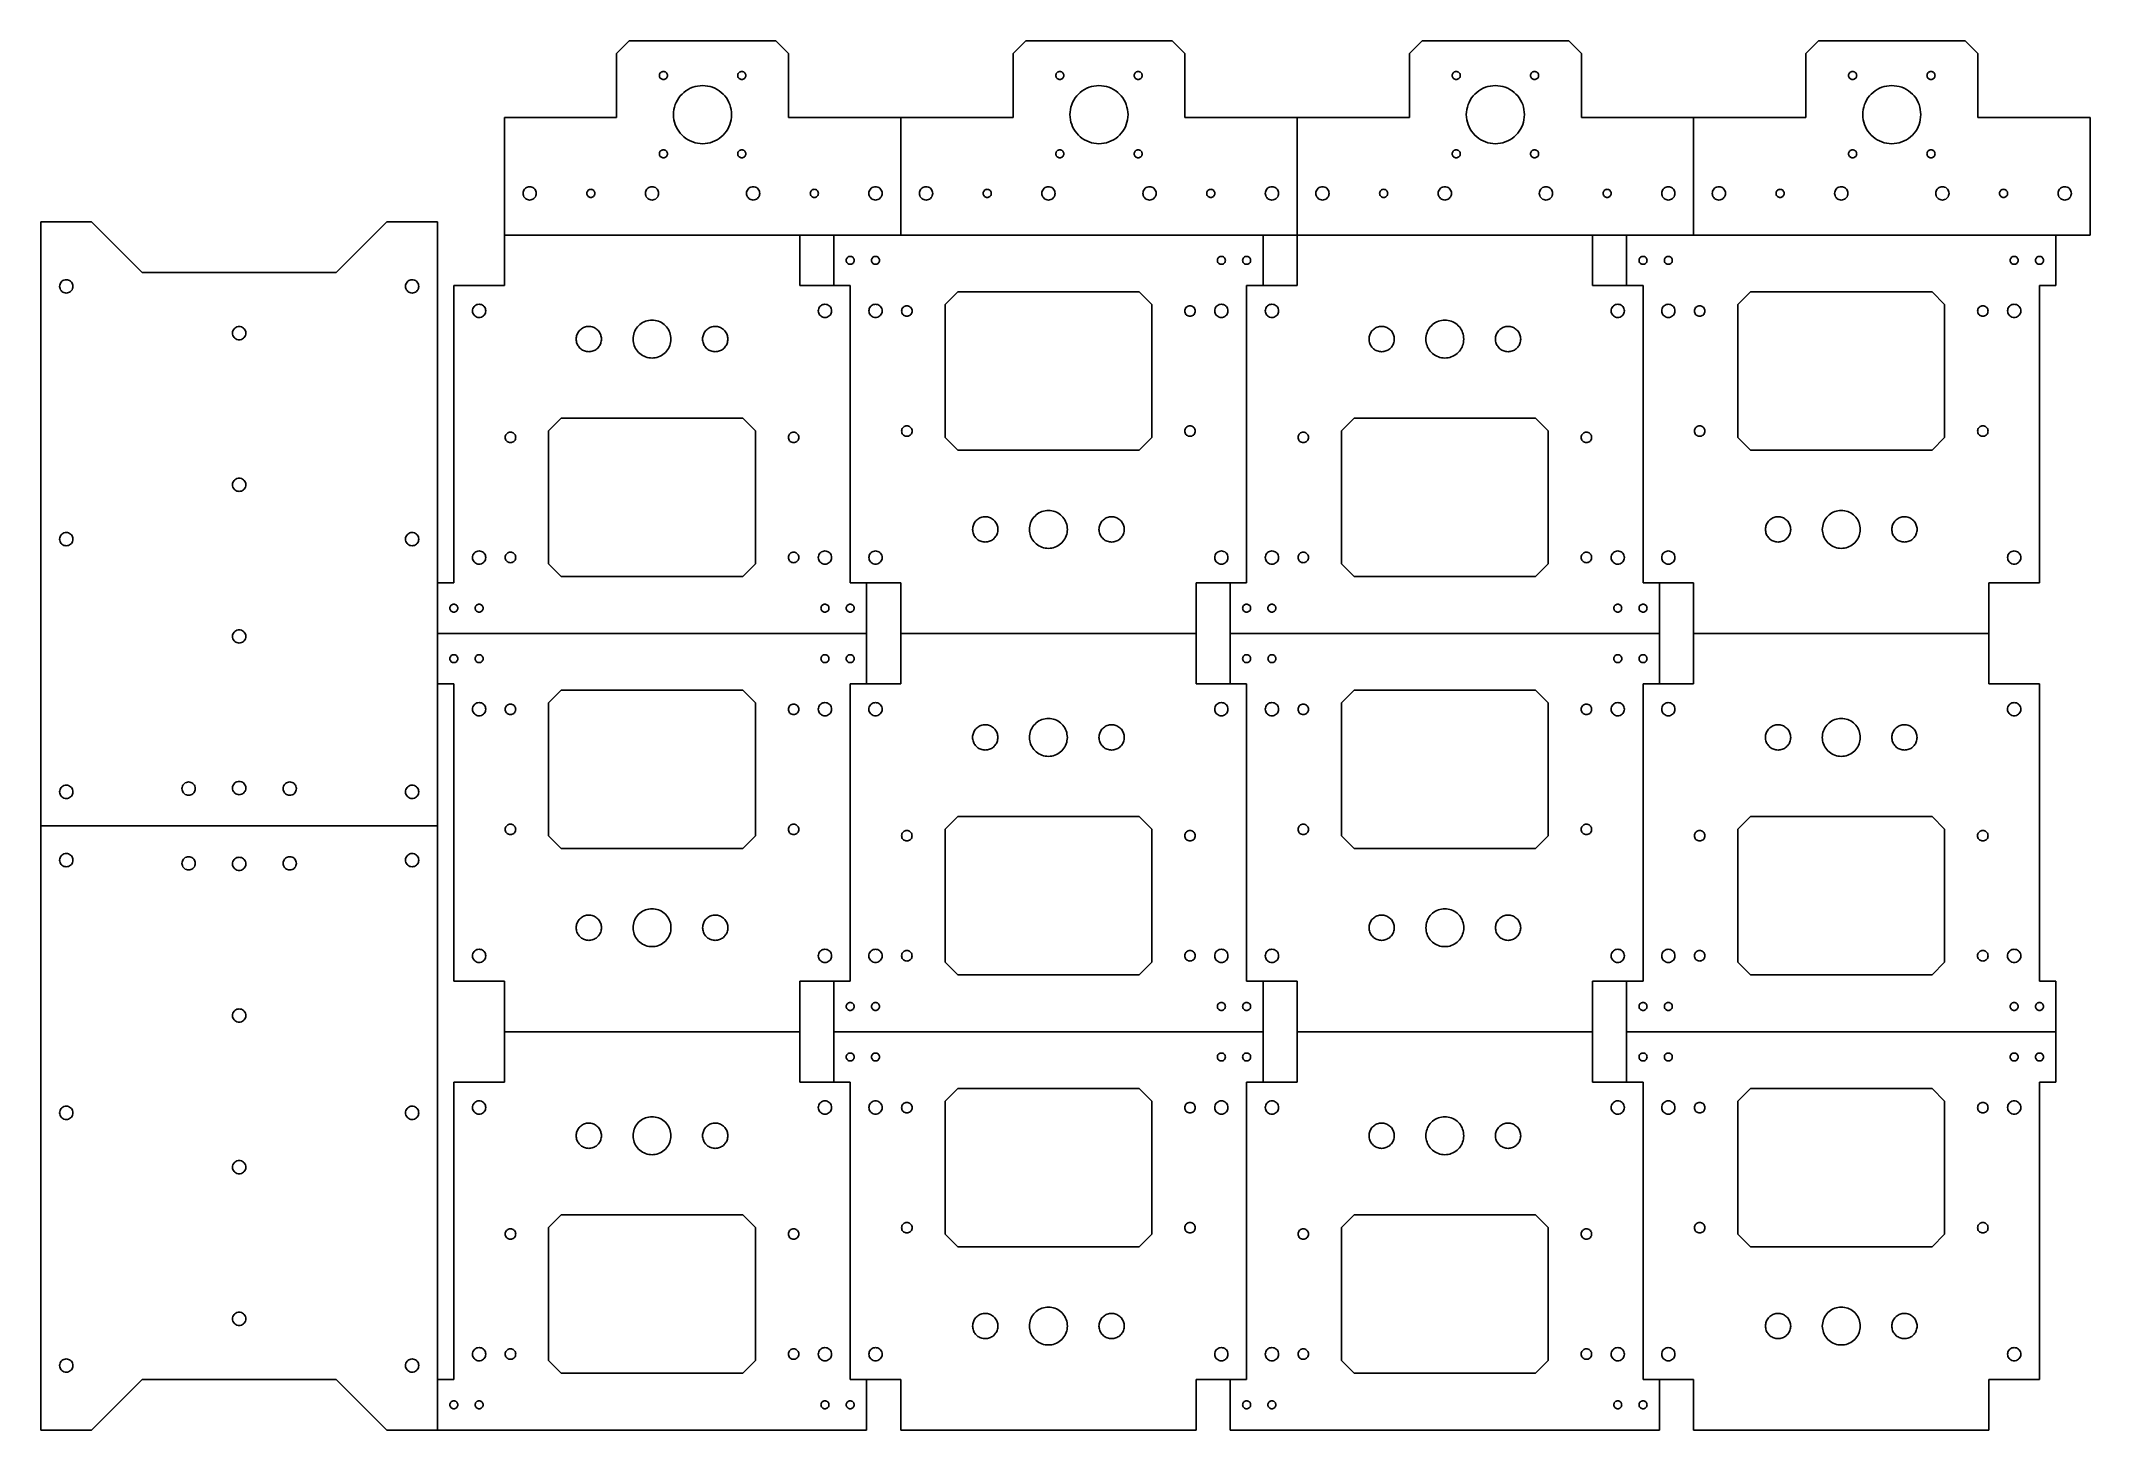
# Model space of a CAD drawing. Extents: x -80 to 731, y 0 to 550.
import ezdxf

# ---------------------------------------------------------------- set-up
doc = ezdxf.new("R2010")
doc.units = 0
doc.layers.add('Layer_1', color=7, linetype='CONTINUOUS')

msp = doc.modelspace()

# ---------------------------------------------------------------- linework, layer by layer
at = {"layer": 'Layer_1', "color": 7}
for p, q in [((147.841152, 544.741107), (152.84115, 549.741108)), ((147.841152, 519.441107), (147.841152, 544.741107)), ((152.84115, 549.741108), (210.841153, 549.741108)), ((210.841153, 549.741108), (215.841151, 544.741107)), ((215.841151, 544.741107), (215.841151, 519.441107)), ((304.641154, 544.741107), (309.641153, 549.741108)), ((304.641154, 519.441107), (304.641154, 544.741107)), ((309.641153, 549.741108), (367.641155, 549.741108)), ((367.641155, 549.741108), (372.641154, 544.741107)), ((372.641154, 544.741107), (372.641154, 519.441107)), ((461.441168, 544.741107), (466.441166, 549.741108)), ((461.441168, 519.441107), (461.441168, 544.741107)), ((466.441166, 549.741108), (524.441169, 549.741108)), ((524.441169, 549.741108), (529.441167, 544.741107)), ((529.441167, 544.741107), (529.441167, 519.441107)), ((618.241182, 544.741107), (623.24118, 549.741108)), ((618.241182, 519.441107), (618.241182, 544.741107)), ((623.24118, 549.741108), (681.241183, 549.741108)), ((681.241183, 549.741108), (686.241181, 544.741107)), ((686.241181, 544.741107), (686.241181, 519.441107)), ((167.941151, 536.091109), (167.941151, 536.091109)), ((198.941151, 536.091109), (198.941151, 536.091109)), ((324.741154, 536.091109), (324.741154, 536.091109)), ((355.741154, 536.091109), (355.741154, 536.091109)), ((481.541167, 536.091109), (481.541167, 536.091109)), ((512.541168, 536.091109), (512.541168, 536.091109)), ((638.341181, 536.091109), (638.341181, 536.091109)), ((669.341181, 536.091109), (669.341181, 536.091109)), ((103.44115, 519.441107), (103.44115, 472.941107)), ((147.841152, 519.441107), (103.44115, 519.441107)), ((193.341151, 520.591109), (193.341151, 520.591109)), ((260.241153, 519.441107), (215.841151, 519.441107)), ((260.241153, 472.941107), (260.241153, 519.441107)), ((260.241153, 519.441107), (260.241153, 472.941107)), ((304.641154, 519.441107), (260.241153, 519.441107)), ((350.141154, 520.591109), (350.141154, 520.591109)), ((417.041155, 519.441107), (372.641154, 519.441107)), ((417.041155, 472.941107), (417.041155, 519.441107)), ((417.041166, 519.441107), (417.041166, 472.941107)), ((461.441168, 519.441107), (417.041166, 519.441107)), ((506.941167, 520.591109), (506.941167, 520.591109)), ((573.841169, 519.441107), (529.441167, 519.441107)), ((573.841169, 472.941107), (573.841169, 519.441107)), ((573.84118, 519.441107), (573.84118, 472.941107)), ((618.241182, 519.441107), (573.84118, 519.441107)), ((663.741181, 520.591109), (663.741181, 520.591109)), ((730.641183, 519.441107), (686.241181, 519.441107)), ((730.641183, 472.941107), (730.641183, 519.441107)), ((167.941151, 505.091109), (167.941151, 505.091109)), ((198.941151, 505.091109), (198.941151, 505.091109)), ((324.741154, 505.091109), (324.741154, 505.091109)), ((355.741154, 505.091109), (355.741154, 505.091109)), ((481.541167, 505.091109), (481.541167, 505.091109)), ((512.541168, 505.091109), (512.541168, 505.091109)), ((638.341181, 505.091109), (638.341181, 505.091109)), ((669.341181, 505.091109), (669.341181, 505.091109)), ((116.066152, 489.441108), (116.066152, 489.441108)), ((139.241152, 489.441108), (139.241152, 489.441108)), ((164.466151, 489.441108), (164.466151, 489.441108)), ((204.466151, 489.441108), (204.466151, 489.441108)), ((227.64115, 489.441108), (227.64115, 489.441108)), ((252.866152, 489.441108), (252.866152, 489.441108)), ((272.866155, 489.441108), (272.866155, 489.441108)), ((296.041154, 489.441108), (296.041154, 489.441108)), ((321.266154, 489.441108), (321.266154, 489.441108)), ((361.266154, 489.441108), (361.266154, 489.441108)), ((384.441152, 489.441108), (384.441152, 489.441108)), ((409.666155, 489.441108), (409.666155, 489.441108)), ((429.666169, 489.441108), (429.666169, 489.441108)), ((452.841168, 489.441108), (452.841168, 489.441108)), ((478.066167, 489.441108), (478.066167, 489.441108)), ((518.066168, 489.441108), (518.066168, 489.441108)), ((541.241166, 489.441108), (541.241166, 489.441108)), ((566.466169, 489.441108), (566.466169, 489.441108)), ((586.466182, 489.441108), (586.466182, 489.441108)), ((609.641182, 489.441108), (609.641182, 489.441108)), ((634.866181, 489.441108), (634.866181, 489.441108)), ((674.866181, 489.441108), (674.866181, 489.441108)), ((698.04118, 489.441108), (698.04118, 489.441108)), ((723.266183, 489.441108), (723.266183, 489.441108)), ((-79.85889, 478.141093), (-59.858887, 478.141093)), ((-79.85889, 478.141093), (-79.85889, 239.141103)), ((-59.858887, 478.141093), (-39.858888, 458.141105)), ((36.941111, 458.141105), (56.94111, 478.141093)), ((56.94111, 478.141093), (76.941113, 478.141093)), ((76.941113, 239.141103), (76.941113, 478.141093)), ((220.241111, 472.941078), (103.441113, 472.941078)), ((103.441113, 472.941078), (103.441113, 452.941079)), ((260.241153, 472.941107), (103.44115, 472.941107)), ((220.241111, 452.941079), (220.241111, 472.941078)), ((403.541137, 472.941081), (233.741138, 472.941081)), ((233.741138, 472.941081), (233.741138, 452.941093)), ((417.041155, 472.941107), (260.241153, 472.941107)), ((403.541137, 452.941093), (403.541137, 472.941081)), ((533.84115, 472.941107), (417.041152, 472.941107)), ((417.041152, 472.941107), (417.041152, 452.941107)), ((573.841169, 472.941107), (417.041166, 472.941107)), ((533.84115, 452.941107), (533.84115, 472.941107)), ((717.141164, 472.941093), (547.341165, 472.941093)), ((547.341165, 472.941093), (547.341165, 452.941104)), ((730.641183, 472.941107), (573.84118, 472.941107)), ((717.141164, 452.941104), (717.141164, 472.941093)), ((238.666139, 462.941101), (238.666139, 462.941101)), ((248.666138, 462.941101), (248.666138, 462.941101)), ((385.466138, 462.941101), (385.466138, 462.941101)), ((395.466138, 462.941101), (395.466138, 462.941101)), ((552.266166, 462.941113), (552.266166, 462.941113)), ((562.266166, 462.941113), (562.266166, 462.941113)), ((699.066166, 462.941113), (699.066166, 462.941113)), ((709.066166, 462.941113), (709.066166, 462.941113)), ((36.941111, 458.141105), (-39.858888, 458.141105)), ((-67.233887, 452.641102), (-67.233887, 452.641102)), ((69.566113, 452.641102), (69.566113, 452.641102)), ((103.441113, 452.941079), (83.441111, 452.941079)), ((83.441111, 452.941079), (83.441111, 335.341074)), ((240.241114, 452.941079), (220.241111, 452.941079)), ((233.741138, 452.941093), (240.241136, 452.941093)), ((240.241114, 335.341074), (240.241114, 452.941079)), ((240.241136, 452.941093), (240.241136, 335.341088)), ((282.741139, 450.441084), (277.741137, 445.441094)), ((354.541136, 450.441084), (282.741139, 450.441084)), ((359.541137, 445.441094), (354.541136, 450.441084)), ((397.041139, 335.341088), (397.041139, 452.941093)), ((397.041139, 452.941093), (403.541137, 452.941093)), ((417.041152, 452.941107), (397.04115, 452.941107)), ((397.04115, 452.941107), (397.04115, 335.341102)), ((553.841152, 452.941107), (533.84115, 452.941107)), ((547.341165, 452.941104), (553.841164, 452.941104)), ((553.841152, 335.341102), (553.841152, 452.941107)), ((553.841164, 452.941104), (553.841164, 335.3411)), ((596.341166, 450.441095), (591.341165, 445.441105)), ((668.141164, 450.441095), (596.341166, 450.441095)), ((673.141165, 445.441105), (668.141164, 450.441095)), ((710.641166, 335.3411), (710.641166, 452.941104)), ((710.641166, 452.941104), (717.141164, 452.941104)), ((96.066113, 442.941079), (96.066113, 442.941079)), ((232.866113, 442.941079), (232.866113, 442.941079)), ((247.616136, 442.941085), (247.616136, 442.941085)), ((260.566137, 442.891075), (260.566137, 442.891075)), ((277.741137, 445.441094), (277.741137, 392.841089)), ((359.541137, 392.841089), (359.541137, 445.441094)), ((372.566136, 442.891075), (372.566136, 442.891075)), ((384.416136, 442.941085), (384.416136, 442.941085)), ((409.666152, 442.941107), (409.666152, 442.941107)), ((546.466152, 442.941107), (546.466152, 442.941107)), ((561.216164, 442.941096), (561.216164, 442.941096)), ((574.166165, 442.891086), (574.166165, 442.891086)), ((591.341165, 445.441105), (591.341165, 392.8411)), ((673.141165, 392.8411), (673.141165, 445.441105)), ((686.166164, 442.891086), (686.166164, 442.891086)), ((698.016164, 442.941096), (698.016164, 442.941096)), ((1.166111, 434.141097), (1.166111, 434.141097)), ((141.841112, 431.791077), (141.841112, 431.791077)), ((169.341112, 431.791077), (169.341112, 431.791077)), ((191.841112, 431.791077), (191.841112, 431.791077)), ((455.441151, 431.791106), (455.441151, 431.791106)), ((482.941151, 431.791106), (482.941151, 431.791106)), ((505.44115, 431.791106), (505.44115, 431.791106)), ((125.941114, 400.441079), (120.941112, 395.441078)), ((197.741111, 400.441079), (125.941114, 400.441079)), ((202.741112, 395.441078), (197.741111, 400.441079)), ((439.541152, 400.441108), (434.541151, 395.441106)), ((511.34115, 400.441108), (439.541152, 400.441108)), ((516.341151, 395.441106), (511.34115, 400.441108)), ((107.916114, 392.891079), (107.916114, 392.891079)), ((120.941112, 395.441078), (120.941112, 342.841073)), ((202.741112, 342.841073), (202.741112, 395.441078)), ((219.916113, 392.891079), (219.916113, 392.891079)), ((260.566137, 395.391088), (260.566137, 395.391088)), ((277.741137, 392.841089), (282.741139, 387.841088)), ((354.541136, 387.841088), (359.541137, 392.841089)), ((372.566136, 395.391088), (372.566136, 395.391088)), ((421.516152, 392.891107), (421.516152, 392.891107)), ((434.541151, 395.441106), (434.541151, 342.841102)), ((516.341151, 342.841102), (516.341151, 395.441106)), ((533.516151, 392.891107), (533.516151, 392.891107)), ((574.166165, 395.391099), (574.166165, 395.391099)), ((591.341165, 392.8411), (596.341166, 387.841099)), ((668.141164, 387.841099), (673.141165, 392.8411)), ((686.166164, 395.391099), (686.166164, 395.391099)), ((282.741139, 387.841088), (354.541136, 387.841088)), ((596.341166, 387.841099), (668.141164, 387.841099)), ((1.166111, 374.141101), (1.166111, 374.141101)), ((-67.233887, 352.641102), (-67.233887, 352.641102)), ((69.566113, 352.641102), (69.566113, 352.641102)), ((288.641138, 356.49109), (288.641138, 356.49109)), ((311.141137, 356.49109), (311.141137, 356.49109)), ((338.641137, 356.49109), (338.641137, 356.49109)), ((602.241166, 356.491101), (602.241166, 356.491101)), ((624.741165, 356.491101), (624.741165, 356.491101)), ((652.241165, 356.491101), (652.241165, 356.491101)), ((96.066113, 345.341082), (96.066113, 345.341082)), ((107.916114, 345.391092), (107.916114, 345.391092)), ((120.941112, 342.841073), (125.941114, 337.841083)), ((197.741111, 337.841083), (202.741112, 342.841073)), ((219.916113, 345.391092), (219.916113, 345.391092)), ((232.866113, 345.341082), (232.866113, 345.341082)), ((247.616136, 345.341088), (247.616136, 345.341088)), ((384.416136, 345.341088), (384.416136, 345.341088)), ((409.666152, 345.341111), (409.666152, 345.341111)), ((421.516152, 345.39112), (421.516152, 345.39112)), ((434.541151, 342.841102), (439.541152, 337.841112)), ((511.34115, 337.841112), (516.341151, 342.841102)), ((533.516151, 345.39112), (533.516151, 345.39112)), ((546.466152, 345.341111), (546.466152, 345.341111)), ((561.216164, 345.341099), (561.216164, 345.341099)), ((698.016164, 345.341099), (698.016164, 345.341099)), ((83.441111, 335.341074), (76.941113, 335.341074)), ((76.941113, 335.341074), (76.941113, 315.341086)), ((125.941114, 337.841083), (197.741111, 337.841083)), ((246.741112, 335.341074), (240.241114, 335.341074)), ((240.241136, 335.341088), (260.241138, 335.341088)), ((246.741112, 315.341086), (246.741112, 335.341074)), ((260.241138, 335.341088), (260.241138, 315.341089)), ((377.041136, 315.341089), (377.041136, 335.341088)), ((377.041136, 335.341088), (397.041139, 335.341088)), ((397.04115, 335.341102), (390.541152, 335.341102)), ((390.541152, 335.341102), (390.541152, 315.341114)), ((439.541152, 337.841112), (511.34115, 337.841112)), ((560.341151, 335.341102), (553.841152, 335.341102)), ((553.841164, 335.3411), (573.841166, 335.3411)), ((560.341151, 315.341114), (560.341151, 335.341102)), ((573.841166, 335.3411), (573.841166, 315.3411)), ((690.641164, 315.3411), (690.641164, 335.3411)), ((690.641164, 335.3411), (710.641166, 335.3411)), ((85.016111, 325.341066), (85.016111, 325.341066)), ((95.016111, 325.341066), (95.016111, 325.341066)), ((231.816111, 325.341066), (231.816111, 325.341066)), ((241.816111, 325.341066), (241.816111, 325.341066)), ((398.61615, 325.341094), (398.61615, 325.341094)), ((408.61615, 325.341094), (408.61615, 325.341094)), ((545.41615, 325.341094), (545.41615, 325.341094)), ((555.41615, 325.341094), (555.41615, 325.341094)), ((1.166111, 314.141103), (1.166111, 314.141103)), ((246.741112, 315.341086), (76.941113, 315.341086)), ((76.941113, 315.341086), (76.941113, 295.341098)), ((76.941113, 315.341086), (246.741112, 315.341086)), ((246.741112, 295.341098), (246.741112, 315.341086)), ((260.241138, 315.341089), (377.041136, 315.341089)), ((377.041136, 315.341058), (260.241138, 315.341058)), ((260.241138, 315.341058), (260.241138, 295.341058)), ((377.041136, 295.341058), (377.041136, 315.341058)), ((390.541152, 315.341114), (560.341151, 315.341114)), ((560.341151, 315.341086), (390.541152, 315.341086)), ((390.541152, 315.341086), (390.541152, 295.341098)), ((560.341151, 295.341098), (560.341151, 315.341086)), ((573.841166, 315.3411), (690.641164, 315.3411)), ((690.641164, 315.341069), (573.841166, 315.341069)), ((573.841166, 315.341069), (573.841166, 295.34107)), ((690.641164, 295.34107), (690.641164, 315.341069)), ((81.866113, 305.341106), (81.866113, 305.341106)), ((91.866113, 305.341106), (91.866113, 305.341106)), ((228.666113, 305.341106), (228.666113, 305.341106)), ((238.666113, 305.341106), (238.666113, 305.341106)), ((395.466152, 305.341106), (395.466152, 305.341106)), ((405.466152, 305.341106), (405.466152, 305.341106)), ((542.266152, 305.341106), (542.266152, 305.341106)), ((552.266152, 305.341106), (552.266152, 305.341106)), ((76.941113, 295.341098), (83.441111, 295.341098)), ((83.441111, 295.341098), (83.441111, 177.741093)), ((125.941114, 292.841089), (120.941112, 287.841099)), ((197.741111, 292.841089), (125.941114, 292.841089)), ((202.741112, 287.841099), (197.741111, 292.841089)), ((240.241114, 177.741093), (240.241114, 295.341098)), ((240.241114, 295.341098), (246.741112, 295.341098)), ((260.241138, 295.341058), (240.241136, 295.341058)), ((240.241136, 295.341058), (240.241136, 177.741054)), ((397.041139, 295.341058), (377.041136, 295.341058)), ((390.541152, 295.341098), (397.04115, 295.341098)), ((397.041139, 177.741054), (397.041139, 295.341058)), ((397.04115, 295.341098), (397.04115, 177.741093)), ((439.541152, 292.841089), (434.541151, 287.841099)), ((511.34115, 292.841089), (439.541152, 292.841089)), ((516.341151, 287.841099), (511.34115, 292.841089)), ((553.841152, 177.741093), (553.841152, 295.341098)), ((553.841152, 295.341098), (560.341151, 295.341098)), ((573.841166, 295.34107), (553.841164, 295.34107)), ((553.841164, 295.34107), (553.841164, 177.741065)), ((710.641166, 295.34107), (690.641164, 295.34107)), ((710.641166, 177.741065), (710.641166, 295.34107)), ((90.816111, 285.34109), (90.816111, 285.34109)), ((103.766112, 285.29108), (103.766112, 285.29108)), ((120.941112, 287.841099), (120.941112, 235.241094)), ((202.741112, 235.241094), (202.741112, 287.841099)), ((215.766111, 285.29108), (215.766111, 285.29108)), ((227.616111, 285.34109), (227.616111, 285.34109)), ((252.866138, 285.341059), (252.866138, 285.341059)), ((389.666139, 285.341059), (389.666139, 285.341059)), ((404.41615, 285.34109), (404.41615, 285.34109)), ((417.366151, 285.29108), (417.366151, 285.29108)), ((434.541151, 287.841099), (434.541151, 235.241094)), ((516.341151, 235.241094), (516.341151, 287.841099)), ((529.36615, 285.29108), (529.36615, 285.29108)), ((541.21615, 285.34109), (541.21615, 285.34109)), ((566.466166, 285.34107), (566.466166, 285.34107)), ((703.266166, 285.34107), (703.266166, 285.34107)), ((298.641137, 274.191057), (298.641137, 274.191057)), ((326.141137, 274.191057), (326.141137, 274.191057)), ((348.641137, 274.191057), (348.641137, 274.191057)), ((612.241165, 274.191068), (612.241165, 274.191068)), ((639.741165, 274.191068), (639.741165, 274.191068)), ((662.241164, 274.191068), (662.241164, 274.191068)), ((-67.233887, 252.641101), (-67.233887, 252.641101)), ((-18.833889, 253.930854), (-18.833889, 253.930854)), ((1.166111, 254.141101), (1.166111, 254.141101)), ((21.166112, 253.930854), (21.166112, 253.930854)), ((69.566113, 252.641101), (69.566113, 252.641101)), ((76.941113, 239.141103), (-79.85889, 239.141103)), ((-79.85889, 0.141112), (-79.85889, 239.141103)), ((76.941113, 239.141103), (-79.85889, 239.141103)), ((76.941113, 239.141103), (76.941113, 0.141112)), ((103.766112, 237.791093), (103.766112, 237.791093)), ((120.941112, 235.241094), (125.941114, 230.241093)), ((197.741111, 230.241093), (202.741112, 235.241094)), ((215.766111, 237.791093), (215.766111, 237.791093)), ((264.716139, 235.291058), (264.716139, 235.291058)), ((282.741139, 242.841059), (277.741137, 237.841058)), ((277.741137, 237.841058), (277.741137, 185.241053)), ((354.541136, 242.841059), (282.741139, 242.841059)), ((359.541137, 237.841058), (354.541136, 242.841059)), ((359.541137, 185.241053), (359.541137, 237.841058)), ((376.716138, 235.291058), (376.716138, 235.291058)), ((417.366151, 237.791093), (417.366151, 237.791093)), ((434.541151, 235.241094), (439.541152, 230.241093)), ((511.34115, 230.241093), (516.341151, 235.241094)), ((529.36615, 237.791093), (529.36615, 237.791093)), ((578.316166, 235.29107), (578.316166, 235.29107)), ((596.341166, 242.84107), (591.341165, 237.841069)), ((591.341165, 237.841069), (591.341165, 185.241064)), ((668.141164, 242.84107), (596.341166, 242.84107)), ((673.141165, 237.841069), (668.141164, 242.84107)), ((673.141165, 185.241064), (673.141165, 237.841069)), ((690.316165, 235.29107), (690.316165, 235.29107)), ((125.941114, 230.241093), (197.741111, 230.241093)), ((439.541152, 230.241093), (511.34115, 230.241093)), ((-67.233887, 225.641105), (-67.233887, 225.641105)), ((-18.833889, 224.351352), (-18.833889, 224.351352)), ((1.166111, 224.141105), (1.166111, 224.141105)), ((21.166112, 224.351352), (21.166112, 224.351352)), ((69.566113, 225.641105), (69.566113, 225.641105)), ((131.841113, 198.891095), (131.841113, 198.891095)), ((154.341112, 198.891095), (154.341112, 198.891095)), ((181.841112, 198.891095), (181.841112, 198.891095)), ((445.441152, 198.891095), (445.441152, 198.891095)), ((467.941151, 198.891095), (467.941151, 198.891095)), ((495.441151, 198.891095), (495.441151, 198.891095)), ((90.816111, 187.741093), (90.816111, 187.741093)), ((227.616111, 187.741093), (227.616111, 187.741093)), ((252.866138, 187.741062), (252.866138, 187.741062)), ((264.716139, 187.791072), (264.716139, 187.791072)), ((376.716138, 187.791072), (376.716138, 187.791072)), ((389.666139, 187.741062), (389.666139, 187.741062)), ((404.41615, 187.741093), (404.41615, 187.741093)), ((541.21615, 187.741093), (541.21615, 187.741093)), ((566.466166, 187.741073), (566.466166, 187.741073)), ((578.316166, 187.791083), (578.316166, 187.791083)), ((690.316165, 187.791083), (690.316165, 187.791083)), ((703.266166, 187.741073), (703.266166, 187.741073)), ((277.741137, 185.241053), (282.741139, 180.241063)), ((282.741139, 180.241063), (354.541136, 180.241063)), ((354.541136, 180.241063), (359.541137, 185.241053)), ((591.341165, 185.241064), (596.341166, 180.241074)), ((596.341166, 180.241074), (668.141164, 180.241074)), ((668.141164, 180.241074), (673.141165, 185.241064)), ((83.441111, 177.741093), (103.441113, 177.741093)), ((103.441113, 177.741093), (103.441113, 157.741094)), ((220.241111, 157.741094), (220.241111, 177.741093)), ((220.241111, 177.741093), (240.241114, 177.741093)), ((240.241136, 177.741054), (233.741138, 177.741054)), ((233.741138, 177.741054), (233.741138, 157.741065)), ((403.541137, 177.741054), (397.041139, 177.741054)), ((397.04115, 177.741093), (417.041152, 177.741093)), ((403.541137, 157.741065), (403.541137, 177.741054)), ((417.041152, 177.741093), (417.041152, 157.741094)), ((533.84115, 157.741094), (533.84115, 177.741093)), ((533.84115, 177.741093), (553.841152, 177.741093)), ((553.841164, 177.741065), (547.341165, 177.741065)), ((547.341165, 177.741065), (547.341165, 157.741077)), ((717.141164, 177.741065), (710.641166, 177.741065)), ((717.141164, 157.741077), (717.141164, 177.741065)), ((1.166111, 164.141103), (1.166111, 164.141103)), ((241.816136, 167.741045), (241.816136, 167.741045)), ((251.816136, 167.741045), (251.816136, 167.741045)), ((388.616136, 167.741045), (388.616136, 167.741045)), ((398.616136, 167.741045), (398.616136, 167.741045)), ((555.416164, 167.741057), (555.416164, 167.741057)), ((565.416164, 167.741057), (565.416164, 167.741057)), ((702.216164, 167.741057), (702.216164, 167.741057)), ((712.216164, 167.741057), (712.216164, 167.741057)), ((220.241111, 157.741105), (103.441113, 157.741105)), ((103.441113, 157.741105), (103.441113, 137.741105)), ((103.441113, 157.741094), (220.241111, 157.741094)), ((220.241111, 137.741105), (220.241111, 157.741105)), ((403.541109, 157.741085), (233.74111, 157.741085)), ((233.74111, 157.741085), (233.74111, 137.741097)), ((233.741138, 157.741065), (403.541137, 157.741065)), ((403.541109, 137.741097), (403.541109, 157.741085)), ((533.841122, 157.741096), (417.041124, 157.741096)), ((417.041124, 157.741096), (417.041124, 137.741097)), ((417.041152, 157.741094), (533.84115, 157.741094)), ((533.841122, 137.741097), (533.841122, 157.741096)), ((717.141136, 157.741085), (547.341137, 157.741085)), ((547.341137, 157.741085), (547.341137, 137.741097)), ((547.341165, 157.741077), (717.141164, 157.741077)), ((717.141136, 137.741097), (717.141136, 157.741085)), ((238.66611, 147.741105), (238.66611, 147.741105)), ((248.66611, 147.741105), (248.66611, 147.741105)), ((385.46611, 147.741105), (385.46611, 147.741105)), ((395.46611, 147.741105), (395.46611, 147.741105)), ((552.266138, 147.741105), (552.266138, 147.741105)), ((562.266138, 147.741105), (562.266138, 147.741105)), ((699.066138, 147.741105), (699.066138, 147.741105)), ((709.066138, 147.741105), (709.066138, 147.741105)), ((103.441113, 137.741105), (83.441111, 137.741105)), ((83.441111, 137.741105), (83.441111, 20.141101)), ((240.241114, 137.741105), (220.241111, 137.741105)), ((233.74111, 137.741097), (240.241108, 137.741097)), ((240.241108, 137.741097), (240.241108, 20.141092)), ((240.241114, 20.141101), (240.241114, 137.741105)), ((282.74111, 135.241088), (277.741109, 130.241098)), ((277.741109, 130.241098), (277.741109, 77.641093)), ((354.541108, 135.241088), (282.74111, 135.241088)), ((359.541109, 130.241098), (354.541108, 135.241088)), ((359.541109, 77.641093), (359.541109, 130.241098)), ((397.04111, 20.141092), (397.04111, 137.741097)), ((397.04111, 137.741097), (403.541109, 137.741097)), ((417.041124, 137.741097), (397.041122, 137.741097)), ((397.041122, 137.741097), (397.041122, 20.141092)), ((553.841124, 137.741097), (533.841122, 137.741097)), ((547.341137, 137.741097), (553.841135, 137.741097)), ((553.841124, 20.141092), (553.841124, 137.741097)), ((553.841135, 137.741097), (553.841135, 20.141092)), ((596.341138, 135.241088), (591.341137, 130.241098)), ((591.341137, 130.241098), (591.341137, 77.641093)), ((668.141135, 135.241088), (596.341138, 135.241088)), ((673.141137, 130.241098), (668.141135, 135.241088)), ((673.141137, 77.641093), (673.141137, 130.241098)), ((710.641138, 20.141092), (710.641138, 137.741097)), ((710.641138, 137.741097), (717.141136, 137.741097)), ((-67.233887, 125.641104), (-67.233887, 125.641104)), ((69.566113, 125.641104), (69.566113, 125.641104)), ((96.066113, 127.741106), (96.066113, 127.741106)), ((232.866113, 127.741106), (232.866113, 127.741106)), ((247.616108, 127.741089), (247.616108, 127.741089)), ((260.566109, 127.691079), (260.566109, 127.691079)), ((372.566108, 127.691079), (372.566108, 127.691079)), ((384.416108, 127.741089), (384.416108, 127.741089)), ((409.666124, 127.741097), (409.666124, 127.741097)), ((546.466124, 127.741097), (546.466124, 127.741097)), ((561.216135, 127.741089), (561.216135, 127.741089)), ((574.166136, 127.691079), (574.166136, 127.691079)), ((686.166135, 127.691079), (686.166135, 127.691079)), ((698.016136, 127.741089), (698.016136, 127.741089)), ((141.841112, 116.591104), (141.841112, 116.591104)), ((169.341112, 116.591104), (169.341112, 116.591104)), ((191.841112, 116.591104), (191.841112, 116.591104)), ((455.441123, 116.591095), (455.441123, 116.591095)), ((482.941123, 116.591095), (482.941123, 116.591095)), ((505.441122, 116.591095), (505.441122, 116.591095)), ((1.166111, 104.141105), (1.166111, 104.141105)), ((125.941114, 85.241106), (120.941112, 80.241105)), ((197.741111, 85.241106), (125.941114, 85.241106)), ((202.741112, 80.241105), (197.741111, 85.241106)), ((439.541124, 85.241097), (434.541123, 80.241096)), ((511.341122, 85.241097), (439.541124, 85.241097)), ((516.341123, 80.241096), (511.341122, 85.241097)), ((107.916114, 77.691106), (107.916114, 77.691106)), ((120.941112, 80.241105), (120.941112, 27.6411)), ((202.741112, 27.6411), (202.741112, 80.241105)), ((219.916113, 77.691106), (219.916113, 77.691106)), ((260.566109, 80.191092), (260.566109, 80.191092)), ((277.741109, 77.641093), (282.74111, 72.641092)), ((354.541108, 72.641092), (359.541109, 77.641093)), ((372.566108, 80.191092), (372.566108, 80.191092)), ((421.516124, 77.691097), (421.516124, 77.691097)), ((434.541123, 80.241096), (434.541123, 27.641091)), ((516.341123, 27.641091), (516.341123, 80.241096)), ((533.516123, 77.691097), (533.516123, 77.691097)), ((574.166136, 80.191092), (574.166136, 80.191092)), ((591.341137, 77.641093), (596.341138, 72.641092)), ((668.141135, 72.641092), (673.141137, 77.641093)), ((686.166135, 80.191092), (686.166135, 80.191092)), ((282.74111, 72.641092), (354.541108, 72.641092)), ((596.341138, 72.641092), (668.141135, 72.641092)), ((1.166111, 44.141109), (1.166111, 44.141109)), ((288.64111, 41.291094), (288.64111, 41.291094)), ((311.141109, 41.291094), (311.141109, 41.291094)), ((338.641109, 41.291094), (338.641109, 41.291094)), ((602.241137, 41.291094), (602.241137, 41.291094)), ((624.741137, 41.291094), (624.741137, 41.291094)), ((652.241137, 41.291094), (652.241137, 41.291094)), ((-67.233887, 25.641104), (-67.233887, 25.641104)), ((69.566113, 25.641104), (69.566113, 25.641104)), ((96.066113, 30.141109), (96.066113, 30.141109)), ((107.916114, 30.191119), (107.916114, 30.191119)), ((120.941112, 27.6411), (125.941114, 22.64111)), ((197.741111, 22.64111), (202.741112, 27.6411)), ((219.916113, 30.191119), (219.916113, 30.191119)), ((232.866113, 30.141109), (232.866113, 30.141109)), ((247.616108, 30.141092), (247.616108, 30.141092)), ((384.416108, 30.141092), (384.416108, 30.141092)), ((409.666124, 30.1411), (409.666124, 30.1411)), ((421.516124, 30.19111), (421.516124, 30.19111)), ((434.541123, 27.641091), (439.541124, 22.641101)), ((511.341122, 22.641101), (516.341123, 27.641091)), ((533.516123, 30.19111), (533.516123, 30.19111)), ((546.466124, 30.1411), (546.466124, 30.1411)), ((561.216135, 30.141092), (561.216135, 30.141092)), ((698.016136, 30.141092), (698.016136, 30.141092)), ((-59.858887, 0.141112), (-39.858888, 20.141101)), ((36.941111, 20.141101), (-39.858888, 20.141101)), ((36.941111, 20.141101), (56.94111, 0.141112)), ((83.441111, 20.141101), (76.941113, 20.141101)), ((76.941113, 20.141101), (76.941113, 0.141112)), ((125.941114, 22.64111), (197.741111, 22.64111)), ((240.241108, 20.141092), (260.24111, 20.141092)), ((246.741112, 20.141101), (240.241114, 20.141101)), ((246.741112, 0.141112), (246.741112, 20.141101)), ((260.24111, 20.141092), (260.24111, 0.141093)), ((377.041108, 0.141093), (377.041108, 20.141092)), ((377.041108, 20.141092), (397.04111, 20.141092)), ((397.041122, 20.141092), (390.541123, 20.141092)), ((390.541123, 20.141092), (390.541123, 0.141104)), ((439.541124, 22.641101), (511.341122, 22.641101)), ((560.341122, 20.141092), (553.841124, 20.141092)), ((553.841135, 20.141092), (573.841138, 20.141092)), ((560.341122, 0.141104), (560.341122, 20.141092)), ((573.841138, 20.141092), (573.841138, 0.141093)), ((690.641136, 0.141093), (690.641136, 20.141092)), ((690.641136, 20.141092), (710.641138, 20.141092)), ((85.016111, 10.141092), (85.016111, 10.141092)), ((95.016111, 10.141092), (95.016111, 10.141092)), ((231.816111, 10.141092), (231.816111, 10.141092)), ((241.816111, 10.141092), (241.816111, 10.141092)), ((398.616122, 10.141084), (398.616122, 10.141084)), ((408.616122, 10.141084), (408.616122, 10.141084)), ((545.416122, 10.141084), (545.416122, 10.141084)), ((555.416122, 10.141084), (555.416122, 10.141084)), ((-79.85889, 0.141112), (-59.858887, 0.141112)), ((56.94111, 0.141112), (76.941113, 0.141112)), ((76.941113, 0.141112), (246.741112, 0.141112)), ((260.24111, 0.141093), (377.041108, 0.141093)), ((390.541123, 0.141104), (560.341122, 0.141104)), ((573.841138, 0.141093), (690.641136, 0.141093))]:
    msp.add_line(p, q, dxfattribs=at)
for points, knots in [([(167.941151, 536.091109), (167.922035, 535.904045), (167.884075, 535.532595), (167.589568, 535.041718), (167.15836, 534.676766), (166.624391, 534.483204), (166.057789, 534.483204), (165.524568, 534.676766), (165.090374, 535.041718), (164.806962, 535.532595), (164.708009, 536.091108), (164.806962, 536.649621), (165.090374, 537.140497), (165.524567, 537.505452), (166.057789, 537.699011), (166.624391, 537.699011), (167.158361, 537.505452), (167.589568, 537.140497), (167.884075, 536.649621), (167.922034, 536.278172), (167.941151, 536.091109)], [0, 0, 0, 0, 0.558344, 1.108695, 1.667037, 2.22538, 2.775732, 3.334075, 3.892418, 4.442769, 5.001113, 5.559454, 6.109806, 6.668149, 7.226492, 7.776843, 8.335186, 8.893529, 9.443881, 10.002222, 10.002222, 10.002222, 10.002222]), ([(198.941151, 536.091109), (198.922035, 535.904045), (198.884075, 535.532595), (198.589568, 535.041718), (198.15836, 534.676766), (197.624391, 534.483204), (197.057789, 534.483204), (196.524568, 534.676766), (196.090374, 535.041718), (195.806962, 535.532595), (195.708009, 536.091108), (195.806962, 536.649621), (196.090374, 537.140497), (196.524567, 537.505452), (197.057789, 537.699011), (197.624391, 537.699011), (198.158361, 537.505452), (198.589568, 537.140497), (198.884075, 536.649621), (198.922035, 536.278172), (198.941151, 536.091109)], [0, 0, 0, 0, 0.558344, 1.108695, 1.667037, 2.22538, 2.775732, 3.334075, 3.892418, 4.442769, 5.001113, 5.559454, 6.109806, 6.668149, 7.226492, 7.776843, 8.335186, 8.893529, 9.443881, 10.002222, 10.002222, 10.002222, 10.002222]), ([(324.741154, 536.091109), (324.722037, 535.904045), (324.684077, 535.532595), (324.389571, 535.041718), (323.958362, 534.676766), (323.424394, 534.483204), (322.857791, 534.483204), (322.32457, 534.676766), (321.890376, 535.041718), (321.606964, 535.532595), (321.508011, 536.091108), (321.606964, 536.649621), (321.890377, 537.140497), (322.324569, 537.505452), (322.857792, 537.699011), (323.424393, 537.699011), (323.958363, 537.505452), (324.38957, 537.140497), (324.684077, 536.649621), (324.722037, 536.278172), (324.741154, 536.091109)], [0, 0, 0, 0, 0.558344, 1.108695, 1.667037, 2.22538, 2.775732, 3.334075, 3.892418, 4.442769, 5.001113, 5.559454, 6.109806, 6.668149, 7.226492, 7.776843, 8.335186, 8.893529, 9.443881, 10.002222, 10.002222, 10.002222, 10.002222]), ([(355.741154, 536.091109), (355.722037, 535.904045), (355.684077, 535.532595), (355.389571, 535.041718), (354.958362, 534.676766), (354.424394, 534.483204), (353.857791, 534.483204), (353.324571, 534.676766), (352.890376, 535.041718), (352.606964, 535.532595), (352.508012, 536.091108), (352.606964, 536.649621), (352.890377, 537.140497), (353.324569, 537.505452), (353.857792, 537.699011), (354.424393, 537.699011), (354.958363, 537.505452), (355.38957, 537.140497), (355.684077, 536.649621), (355.722037, 536.278172), (355.741154, 536.091109)], [0, 0, 0, 0, 0.558344, 1.108695, 1.667037, 2.22538, 2.775732, 3.334075, 3.892418, 4.442769, 5.001113, 5.559454, 6.109806, 6.668149, 7.226492, 7.776843, 8.335186, 8.893529, 9.443881, 10.002222, 10.002222, 10.002222, 10.002222]), ([(481.541167, 536.091109), (481.522051, 535.904045), (481.484091, 535.532595), (481.189585, 535.041718), (480.758376, 534.676766), (480.224408, 534.483204), (479.657805, 534.483204), (479.124584, 534.676766), (478.69039, 535.041718), (478.406978, 535.532595), (478.308025, 536.091108), (478.406978, 536.649621), (478.690391, 537.140497), (479.124583, 537.505452), (479.657805, 537.699011), (480.224407, 537.699011), (480.758377, 537.505452), (481.189584, 537.140497), (481.484091, 536.649621), (481.522051, 536.278172), (481.541167, 536.091109)], [0, 0, 0, 0, 0.558344, 1.108695, 1.667037, 2.22538, 2.775732, 3.334075, 3.892418, 4.442769, 5.001113, 5.559454, 6.109806, 6.668149, 7.226492, 7.776843, 8.335186, 8.893529, 9.443881, 10.002222, 10.002222, 10.002222, 10.002222]), ([(512.541168, 536.091109), (512.522051, 535.904045), (512.484091, 535.532595), (512.189584, 535.041718), (511.758376, 534.676766), (511.224408, 534.483204), (510.657805, 534.483204), (510.124584, 534.676766), (509.69039, 535.041718), (509.406978, 535.532595), (509.308025, 536.091108), (509.406978, 536.649621), (509.69039, 537.140497), (510.124583, 537.505452), (510.657806, 537.699011), (511.224407, 537.699011), (511.758377, 537.505452), (512.189584, 537.140497), (512.484091, 536.649621), (512.522051, 536.278172), (512.541168, 536.091109)], [0, 0, 0, 0, 0.558344, 1.108695, 1.667037, 2.22538, 2.775732, 3.334075, 3.892418, 4.442769, 5.001113, 5.559454, 6.109806, 6.668149, 7.226492, 7.776843, 8.335186, 8.893529, 9.443881, 10.002222, 10.002222, 10.002222, 10.002222]), ([(638.341181, 536.091109), (638.322065, 535.904045), (638.284105, 535.532595), (637.989598, 535.041718), (637.55839, 534.676766), (637.024421, 534.483204), (636.457819, 534.483204), (635.924598, 534.676766), (635.490404, 535.041718), (635.206992, 535.532595), (635.108039, 536.091108), (635.206992, 536.649621), (635.490404, 537.140497), (635.924597, 537.505452), (636.457819, 537.699011), (637.024421, 537.699011), (637.558391, 537.505452), (637.989598, 537.140497), (638.284105, 536.649621), (638.322064, 536.278172), (638.341181, 536.091109)], [0, 0, 0, 0, 0.558344, 1.108695, 1.667037, 2.22538, 2.775732, 3.334075, 3.892418, 4.442769, 5.001113, 5.559454, 6.109806, 6.668149, 7.226492, 7.776843, 8.335186, 8.893529, 9.443881, 10.002222, 10.002222, 10.002222, 10.002222]), ([(669.341181, 536.091109), (669.322065, 535.904045), (669.284105, 535.532595), (668.989598, 535.041718), (668.55839, 534.676766), (668.024421, 534.483204), (667.457819, 534.483204), (666.924598, 534.676766), (666.490404, 535.041718), (666.206992, 535.532595), (666.108039, 536.091108), (666.206992, 536.649621), (666.490404, 537.140497), (666.924597, 537.505452), (667.457819, 537.699011), (668.024421, 537.699011), (668.558391, 537.505452), (668.989598, 537.140497), (669.284105, 536.649621), (669.322065, 536.278172), (669.341181, 536.091109)], [0, 0, 0, 0, 0.558344, 1.108695, 1.667037, 2.22538, 2.775732, 3.334075, 3.892418, 4.442769, 5.001113, 5.559454, 6.109806, 6.668149, 7.226492, 7.776843, 8.335186, 8.893529, 9.443881, 10.002222, 10.002222, 10.002222, 10.002222]), ([(193.341151, 520.591109), (193.20375, 519.24659), (192.930913, 516.576796), (190.814146, 513.048621), (187.714841, 510.425516), (183.876936, 509.034307), (179.804485, 509.034307), (175.971956, 510.425516), (172.851188, 513.048621), (170.814166, 516.576796), (170.10294, 520.591108), (170.814166, 524.605421), (172.851189, 528.133594), (175.971955, 530.756702), (179.804486, 532.147908), (183.876936, 532.147908), (187.714842, 530.756702), (190.814146, 528.133594), (192.930913, 524.605421), (193.20375, 521.935627), (193.341151, 520.591109)], [0, 0, 0, 0, 4.013088, 7.968742, 11.981828, 15.994916, 19.95057, 23.963658, 27.976744, 31.932398, 35.945486, 39.958572, 43.914226, 47.927313, 51.9404, 55.896054, 59.909141, 63.922229, 67.877883, 71.890969, 71.890969, 71.890969, 71.890969]), ([(350.141154, 520.591109), (350.003752, 519.24659), (349.730915, 516.576796), (347.614149, 513.048621), (344.514844, 510.425516), (340.676939, 509.034307), (336.604488, 509.034307), (332.771958, 510.425516), (329.651191, 513.048621), (327.614169, 516.576796), (326.902942, 520.591108), (327.614169, 524.605421), (329.651191, 528.133594), (332.771957, 530.756702), (336.604488, 532.147908), (340.676938, 532.147908), (344.514845, 530.756702), (347.614148, 528.133594), (349.730915, 524.605421), (350.003752, 521.935627), (350.141154, 520.591109)], [0, 0, 0, 0, 4.013088, 7.968742, 11.981828, 15.994916, 19.95057, 23.963658, 27.976744, 31.932398, 35.945486, 39.958572, 43.914226, 47.927313, 51.9404, 55.896054, 59.909141, 63.922229, 67.877883, 71.890969, 71.890969, 71.890969, 71.890969]), ([(506.941167, 520.591109), (506.803766, 519.24659), (506.530929, 516.576796), (504.414163, 513.048621), (501.314857, 510.425516), (497.476953, 509.034307), (493.404502, 509.034307), (489.571972, 510.425516), (486.451205, 513.048621), (484.414182, 516.576796), (483.702956, 520.591108), (484.414183, 524.605421), (486.451205, 528.133594), (489.571971, 530.756702), (493.404502, 532.147908), (497.476952, 532.147908), (501.314858, 530.756702), (504.414162, 528.133594), (506.530929, 524.605421), (506.803766, 521.935627), (506.941167, 520.591109)], [0, 0, 0, 0, 4.013088, 7.968742, 11.981828, 15.994916, 19.95057, 23.963658, 27.976744, 31.932398, 35.945486, 39.958572, 43.914226, 47.927313, 51.9404, 55.896054, 59.909141, 63.922229, 67.877883, 71.890969, 71.890969, 71.890969, 71.890969]), ([(663.741181, 520.591109), (663.60378, 519.24659), (663.330943, 516.576796), (661.214176, 513.048621), (658.114871, 510.425516), (654.276966, 509.034307), (650.204515, 509.034307), (646.371986, 510.425516), (643.251218, 513.048621), (641.214196, 516.576796), (640.50297, 520.591108), (641.214196, 524.605421), (643.251219, 528.133594), (646.371985, 530.756702), (650.204516, 532.147908), (654.276966, 532.147908), (658.114872, 530.756702), (661.214176, 528.133594), (663.330943, 524.605421), (663.60378, 521.935627), (663.741181, 520.591109)], [0, 0, 0, 0, 4.013088, 7.968742, 11.981828, 15.994916, 19.95057, 23.963658, 27.976744, 31.932398, 35.945486, 39.958572, 43.914226, 47.927313, 51.9404, 55.896054, 59.909141, 63.922229, 67.877883, 71.890969, 71.890969, 71.890969, 71.890969]), ([(167.941151, 505.091109), (167.922035, 504.904045), (167.884075, 504.532595), (167.589568, 504.041718), (167.158361, 503.676762), (166.62439, 503.483206), (166.05779, 503.483206), (165.524566, 503.676762), (165.090374, 504.041718), (164.806962, 504.532595), (164.708009, 505.091108), (164.806962, 505.649621), (165.090374, 506.140497), (165.524567, 506.505452), (166.057789, 506.699011), (166.624391, 506.699011), (167.158361, 506.505452), (167.589568, 506.140497), (167.884075, 505.649621), (167.922034, 505.278172), (167.941151, 505.091109)], [0, 0, 0, 0, 0.558344, 1.108696, 1.667039, 2.225381, 2.775733, 3.334075, 3.892418, 4.44277, 5.001114, 5.559456, 6.109807, 6.66815, 7.226493, 7.776845, 8.335187, 8.893531, 9.443882, 10.002224, 10.002224, 10.002224, 10.002224]), ([(198.941151, 505.091109), (198.922035, 504.904045), (198.884075, 504.532595), (198.589568, 504.041718), (198.158361, 503.676762), (197.62439, 503.483206), (197.05779, 503.483206), (196.524567, 503.676762), (196.090374, 504.041718), (195.806962, 504.532595), (195.708009, 505.091108), (195.806962, 505.649621), (196.090374, 506.140497), (196.524567, 506.505452), (197.057789, 506.699011), (197.624391, 506.699011), (198.158361, 506.505452), (198.589568, 506.140497), (198.884075, 505.649621), (198.922035, 505.278172), (198.941151, 505.091109)], [0, 0, 0, 0, 0.558344, 1.108696, 1.667039, 2.225381, 2.775733, 3.334075, 3.892418, 4.44277, 5.001114, 5.559456, 6.109807, 6.66815, 7.226493, 7.776845, 8.335187, 8.893531, 9.443882, 10.002224, 10.002224, 10.002224, 10.002224]), ([(324.741154, 505.091109), (324.722037, 504.904045), (324.684077, 504.532595), (324.38957, 504.041718), (323.958364, 503.676762), (323.424393, 503.483206), (322.857792, 503.483206), (322.324569, 503.676762), (321.890377, 504.041718), (321.606964, 504.532595), (321.508011, 505.091108), (321.606964, 505.649621), (321.890377, 506.140497), (322.324569, 506.505452), (322.857792, 506.699011), (323.424393, 506.699011), (323.958363, 506.505452), (324.38957, 506.140497), (324.684077, 505.649621), (324.722037, 505.278172), (324.741154, 505.091109)], [0, 0, 0, 0, 0.558344, 1.108696, 1.667039, 2.225381, 2.775733, 3.334075, 3.892418, 4.44277, 5.001114, 5.559456, 6.109807, 6.66815, 7.226493, 7.776845, 8.335187, 8.893531, 9.443882, 10.002224, 10.002224, 10.002224, 10.002224]), ([(355.741154, 505.091109), (355.722037, 504.904045), (355.684077, 504.532595), (355.38957, 504.041718), (354.958364, 503.676762), (354.424393, 503.483206), (353.857792, 503.483206), (353.324569, 503.676762), (352.890377, 504.041718), (352.606964, 504.532595), (352.508012, 505.091108), (352.606964, 505.649621), (352.890377, 506.140497), (353.324569, 506.505452), (353.857792, 506.699011), (354.424393, 506.699011), (354.958363, 506.505452), (355.38957, 506.140497), (355.684077, 505.649621), (355.722037, 505.278172), (355.741154, 505.091109)], [0, 0, 0, 0, 0.558344, 1.108696, 1.667039, 2.225381, 2.775733, 3.334075, 3.892418, 4.44277, 5.001114, 5.559456, 6.109807, 6.66815, 7.226493, 7.776845, 8.335187, 8.893531, 9.443882, 10.002224, 10.002224, 10.002224, 10.002224]), ([(481.541167, 505.091109), (481.522051, 504.904045), (481.484091, 504.532595), (481.189584, 504.041718), (480.758378, 503.676762), (480.224407, 503.483206), (479.657806, 503.483206), (479.124583, 503.676762), (478.69039, 504.041718), (478.406978, 504.532595), (478.308025, 505.091108), (478.406978, 505.649621), (478.690391, 506.140497), (479.124583, 506.505452), (479.657805, 506.699011), (480.224407, 506.699011), (480.758377, 506.505452), (481.189584, 506.140497), (481.484091, 505.649621), (481.522051, 505.278172), (481.541167, 505.091109)], [0, 0, 0, 0, 0.558344, 1.108696, 1.667039, 2.225381, 2.775733, 3.334075, 3.892418, 4.44277, 5.001114, 5.559456, 6.109807, 6.66815, 7.226493, 7.776845, 8.335187, 8.893531, 9.443882, 10.002224, 10.002224, 10.002224, 10.002224]), ([(512.541168, 505.091109), (512.522051, 504.904045), (512.484091, 504.532595), (512.189584, 504.041718), (511.758378, 503.676762), (511.224407, 503.483206), (510.657806, 503.483206), (510.124583, 503.676762), (509.69039, 504.041718), (509.406978, 504.532595), (509.308025, 505.091108), (509.406978, 505.649621), (509.69039, 506.140497), (510.124583, 506.505452), (510.657806, 506.699011), (511.224407, 506.699011), (511.758377, 506.505452), (512.189584, 506.140497), (512.484091, 505.649621), (512.522051, 505.278172), (512.541168, 505.091109)], [0, 0, 0, 0, 0.558344, 1.108696, 1.667039, 2.225381, 2.775733, 3.334075, 3.892418, 4.44277, 5.001114, 5.559456, 6.109807, 6.66815, 7.226493, 7.776845, 8.335187, 8.893531, 9.443882, 10.002224, 10.002224, 10.002224, 10.002224]), ([(638.341181, 505.091109), (638.322065, 504.904045), (638.284105, 504.532595), (637.989598, 504.041718), (637.558391, 503.676762), (637.02442, 503.483206), (636.45782, 503.483206), (635.924597, 503.676762), (635.490404, 504.041718), (635.206992, 504.532595), (635.108039, 505.091108), (635.206992, 505.649621), (635.490404, 506.140497), (635.924597, 506.505452), (636.457819, 506.699011), (637.024421, 506.699011), (637.558391, 506.505452), (637.989598, 506.140497), (638.284105, 505.649621), (638.322064, 505.278172), (638.341181, 505.091109)], [0, 0, 0, 0, 0.558344, 1.108696, 1.667039, 2.225381, 2.775733, 3.334075, 3.892418, 4.44277, 5.001114, 5.559456, 6.109807, 6.66815, 7.226493, 7.776845, 8.335187, 8.893531, 9.443882, 10.002224, 10.002224, 10.002224, 10.002224]), ([(669.341181, 505.091109), (669.322065, 504.904045), (669.284105, 504.532595), (668.989598, 504.041718), (668.558391, 503.676762), (668.02442, 503.483206), (667.45782, 503.483206), (666.924597, 503.676762), (666.490404, 504.041718), (666.206992, 504.532595), (666.108039, 505.091108), (666.206992, 505.649621), (666.490404, 506.140497), (666.924597, 506.505452), (667.457819, 506.699011), (668.024421, 506.699011), (668.558391, 506.505452), (668.989598, 506.140497), (669.284105, 505.649621), (669.322065, 505.278172), (669.341181, 505.091109)], [0, 0, 0, 0, 0.558344, 1.108696, 1.667039, 2.225381, 2.775733, 3.334075, 3.892418, 4.44277, 5.001114, 5.559456, 6.109807, 6.66815, 7.226493, 7.776845, 8.335187, 8.893531, 9.443882, 10.002224, 10.002224, 10.002224, 10.002224]), ([(116.066152, 489.441108), (116.034789, 489.134207), (115.972511, 488.524797), (115.489335, 487.719454), (114.781886, 487.1207), (113.905842, 486.803141), (112.976261, 486.803141), (112.101445, 487.120701), (111.389095, 487.719453), (110.924121, 488.524797), (110.761775, 489.441108), (110.924121, 490.357418), (111.389095, 491.162762), (112.101445, 491.761514), (112.976261, 492.079074), (113.905842, 492.079074), (114.781886, 491.761515), (115.489335, 491.162761), (115.972511, 490.357418), (116.034789, 489.748008), (116.066152, 489.441108)], [0, 0, 0, 0, 0.91603, 1.818952, 2.734982, 3.651014, 4.553935, 5.469965, 6.385997, 7.288919, 8.204949, 9.12098, 10.023901, 10.939933, 11.855963, 12.758884, 13.674916, 14.590947, 15.493868, 16.409898, 16.409898, 16.409898, 16.409898]), ([(139.241152, 489.441108), (139.222035, 489.254044), (139.184075, 488.882595), (138.889568, 488.391718), (138.45836, 488.026765), (137.924391, 487.833205), (137.357789, 487.833206), (136.824567, 488.026764), (136.390374, 488.391718), (136.106963, 488.882595), (136.00801, 489.441108), (136.106963, 489.99962), (136.390374, 490.490497), (136.824567, 490.855451), (137.357789, 491.049009), (137.924391, 491.04901), (138.45836, 490.85545), (138.889568, 490.490497), (139.184075, 489.99962), (139.222035, 489.628171), (139.241152, 489.441108)], [0, 0, 0, 0, 0.558342, 1.108694, 1.667038, 2.225379, 2.775731, 3.334074, 3.892416, 4.442768, 5.00111, 5.559452, 6.109804, 6.668146, 7.226489, 7.776841, 8.335182, 8.893526, 9.443878, 10.00222, 10.00222, 10.00222, 10.00222]), ([(164.466151, 489.441108), (164.434788, 489.134207), (164.37251, 488.524797), (163.889335, 487.719453), (163.181885, 487.1207), (162.305842, 486.803141), (161.37626, 486.803141), (160.501444, 487.1207), (159.789095, 487.719453), (159.324122, 488.524797), (159.161777, 489.441108), (159.324122, 490.357418), (159.789095, 491.162762), (160.501444, 491.761515), (161.37626, 492.079074), (162.305842, 492.079074), (163.181885, 491.761515), (163.889335, 491.162762), (164.37251, 490.357418), (164.434788, 489.748008), (164.466151, 489.441108)], [0, 0, 0, 0, 0.91603, 1.818951, 2.734983, 3.651014, 4.553935, 5.469966, 6.385997, 7.288918, 8.204948, 9.120979, 10.0239, 10.939931, 11.855962, 12.758883, 13.674914, 14.590945, 15.493866, 16.409897, 16.409897, 16.409897, 16.409897]), ([(204.466151, 489.441108), (204.434788, 489.134207), (204.37251, 488.524797), (203.889335, 487.719453), (203.181885, 487.1207), (202.305841, 486.803141), (201.37626, 486.803141), (200.501443, 487.1207), (199.789095, 487.719453), (199.324122, 488.524797), (199.161777, 489.441108), (199.324122, 490.357418), (199.789095, 491.162762), (200.501443, 491.761515), (201.37626, 492.079074), (202.305841, 492.079074), (203.181885, 491.761515), (203.889335, 491.162762), (204.37251, 490.357418), (204.434788, 489.748008), (204.466151, 489.441108)], [0, 0, 0, 0, 0.91603, 1.818951, 2.734983, 3.651014, 4.553935, 5.469966, 6.385997, 7.288918, 8.204948, 9.120979, 10.0239, 10.939931, 11.855962, 12.758883, 13.674914, 14.590945, 15.493866, 16.409897, 16.409897, 16.409897, 16.409897]), ([(227.64115, 489.441108), (227.622033, 489.254044), (227.584073, 488.882595), (227.289567, 488.391718), (226.85836, 488.026764), (226.324391, 487.833206), (225.757789, 487.833205), (225.224568, 488.026765), (224.790374, 488.391718), (224.506962, 488.882595), (224.408008, 489.441108), (224.506962, 489.99962), (224.790374, 490.490497), (225.224568, 490.85545), (225.757789, 491.04901), (226.324391, 491.049009), (226.85836, 490.855451), (227.289567, 490.490497), (227.584073, 489.99962), (227.622033, 489.628171), (227.64115, 489.441108)], [0, 0, 0, 0, 0.558342, 1.108694, 1.667036, 2.225379, 2.775731, 3.334072, 3.892416, 4.442768, 5.00111, 5.559452, 6.109805, 6.668148, 7.226489, 7.776841, 8.335184, 8.893526, 9.443878, 10.00222, 10.00222, 10.00222, 10.00222]), ([(252.866152, 489.441108), (252.834789, 489.134207), (252.772511, 488.524797), (252.289334, 487.719453), (251.581884, 487.120701), (250.705841, 486.803141), (249.776259, 486.803141), (248.901443, 487.1207), (248.189094, 487.719454), (247.724121, 488.524797), (247.561776, 489.441108), (247.724121, 490.357418), (248.189094, 491.162761), (248.901443, 491.761515), (249.776259, 492.079074), (250.705841, 492.079074), (251.581884, 491.761514), (252.289334, 491.162762), (252.772511, 490.357418), (252.834789, 489.748008), (252.866152, 489.441108)], [0, 0, 0, 0, 0.91603, 1.818952, 2.734984, 3.651014, 4.553935, 5.469967, 6.385998, 7.288919, 8.204949, 9.12098, 10.023901, 10.939931, 11.855963, 12.758884, 13.674914, 14.590946, 15.493868, 16.409898, 16.409898, 16.409898, 16.409898]), ([(272.866155, 489.441108), (272.834791, 489.134207), (272.772513, 488.524797), (272.289338, 487.719454), (271.581888, 487.1207), (270.705845, 486.803141), (269.776263, 486.803141), (268.901447, 487.120701), (268.189098, 487.719453), (267.724124, 488.524797), (267.561778, 489.441108), (267.724124, 490.357418), (268.189098, 491.162762), (268.901447, 491.761514), (269.776263, 492.079074), (270.705845, 492.079074), (271.581888, 491.761515), (272.289338, 491.162761), (272.772513, 490.357418), (272.834791, 489.748008), (272.866155, 489.441108)], [0, 0, 0, 0, 0.91603, 1.818952, 2.734982, 3.651014, 4.553935, 5.469965, 6.385997, 7.288919, 8.204949, 9.12098, 10.023901, 10.939933, 11.855963, 12.758884, 13.674916, 14.590947, 15.493868, 16.409898, 16.409898, 16.409898, 16.409898]), ([(296.041154, 489.441108), (296.022038, 489.254044), (295.984078, 488.882595), (295.689571, 488.391718), (295.258363, 488.026765), (294.724393, 487.833205), (294.157792, 487.833206), (293.62457, 488.026764), (293.190377, 488.391718), (292.906966, 488.882595), (292.808013, 489.441108), (292.906966, 489.99962), (293.190377, 490.490497), (293.62457, 490.855451), (294.157792, 491.049009), (294.724393, 491.04901), (295.258363, 490.85545), (295.689571, 490.490497), (295.984078, 489.99962), (296.022038, 489.628171), (296.041154, 489.441108)], [0, 0, 0, 0, 0.558342, 1.108694, 1.667038, 2.225379, 2.775731, 3.334074, 3.892416, 4.442768, 5.00111, 5.559452, 6.109804, 6.668146, 7.226489, 7.776841, 8.335182, 8.893526, 9.443878, 10.00222, 10.00222, 10.00222, 10.00222]), ([(321.266154, 489.441108), (321.23479, 489.134207), (321.172512, 488.524797), (320.689337, 487.719453), (319.981888, 487.1207), (319.105844, 486.803141), (318.176263, 486.803141), (317.301446, 487.1207), (316.589097, 487.719453), (316.124124, 488.524797), (315.961779, 489.441108), (316.124124, 490.357418), (316.589097, 491.162762), (317.301446, 491.761515), (318.176263, 492.079074), (319.105844, 492.079074), (319.981888, 491.761515), (320.689337, 491.162762), (321.172512, 490.357418), (321.23479, 489.748008), (321.266154, 489.441108)], [0, 0, 0, 0, 0.91603, 1.818951, 2.734983, 3.651014, 4.553935, 5.469966, 6.385997, 7.288918, 8.204948, 9.120979, 10.0239, 10.939931, 11.855962, 12.758883, 13.674914, 14.590945, 15.493866, 16.409897, 16.409897, 16.409897, 16.409897]), ([(361.266154, 489.441108), (361.23479, 489.134207), (361.172512, 488.524797), (360.689337, 487.719453), (359.981887, 487.1207), (359.105844, 486.803141), (358.176262, 486.803141), (357.301446, 487.1207), (356.589097, 487.719453), (356.124125, 488.524797), (355.961779, 489.441108), (356.124125, 490.357418), (356.589097, 491.162762), (357.301446, 491.761515), (358.176262, 492.079074), (359.105844, 492.079074), (359.981887, 491.761515), (360.689337, 491.162762), (361.172512, 490.357418), (361.23479, 489.748008), (361.266154, 489.441108)], [0, 0, 0, 0, 0.91603, 1.818951, 2.734983, 3.651014, 4.553935, 5.469966, 6.385997, 7.288918, 8.204948, 9.120979, 10.0239, 10.939931, 11.855962, 12.758883, 13.674914, 14.590945, 15.493866, 16.409897, 16.409897, 16.409897, 16.409897]), ([(384.441152, 489.441108), (384.422036, 489.254044), (384.384076, 488.882595), (384.08957, 488.391718), (383.658363, 488.026764), (383.124393, 487.833206), (382.557792, 487.833205), (382.02457, 488.026765), (381.590376, 488.391718), (381.306964, 488.882595), (381.208011, 489.441108), (381.306964, 489.99962), (381.590376, 490.490497), (382.02457, 490.85545), (382.557792, 491.04901), (383.124393, 491.049009), (383.658363, 490.855451), (384.08957, 490.490497), (384.384076, 489.99962), (384.422036, 489.628171), (384.441152, 489.441108)], [0, 0, 0, 0, 0.558342, 1.108694, 1.667036, 2.225379, 2.775731, 3.334072, 3.892416, 4.442768, 5.00111, 5.559452, 6.109805, 6.668148, 7.226489, 7.776841, 8.335184, 8.893526, 9.443878, 10.00222, 10.00222, 10.00222, 10.00222]), ([(409.666155, 489.441108), (409.634791, 489.134207), (409.572513, 488.524797), (409.089337, 487.719453), (408.381886, 487.120701), (407.505843, 486.803141), (406.576262, 486.803141), (405.701445, 487.1207), (404.989097, 487.719454), (404.524124, 488.524797), (404.361778, 489.441108), (404.524124, 490.357418), (404.989097, 491.162761), (405.701445, 491.761515), (406.576262, 492.079074), (407.505843, 492.079074), (408.381886, 491.761514), (409.089337, 491.162762), (409.572513, 490.357418), (409.634791, 489.748008), (409.666155, 489.441108)], [0, 0, 0, 0, 0.91603, 1.818952, 2.734984, 3.651014, 4.553935, 5.469967, 6.385998, 7.288919, 8.204949, 9.12098, 10.023901, 10.939931, 11.855963, 12.758884, 13.674914, 14.590946, 15.493868, 16.409898, 16.409898, 16.409898, 16.409898]), ([(429.666169, 489.441108), (429.634805, 489.134207), (429.572527, 488.524797), (429.089351, 487.719454), (428.381902, 487.1207), (427.505858, 486.803141), (426.576277, 486.803141), (425.701461, 487.120701), (424.989111, 487.719453), (424.524138, 488.524797), (424.361792, 489.441108), (424.524138, 490.357418), (424.989111, 491.162762), (425.701461, 491.761514), (426.576277, 492.079074), (427.505858, 492.079074), (428.381902, 491.761515), (429.089351, 491.162761), (429.572527, 490.357418), (429.634805, 489.748008), (429.666169, 489.441108)], [0, 0, 0, 0, 0.91603, 1.818952, 2.734982, 3.651014, 4.553935, 5.469965, 6.385997, 7.288919, 8.204949, 9.12098, 10.023901, 10.939933, 11.855963, 12.758884, 13.674916, 14.590947, 15.493868, 16.409898, 16.409898, 16.409898, 16.409898]), ([(452.841168, 489.441108), (452.822051, 489.254044), (452.784091, 488.882595), (452.489585, 488.391718), (452.058376, 488.026765), (451.524407, 487.833205), (450.957806, 487.833206), (450.424584, 488.026764), (449.990391, 488.391718), (449.70698, 488.882595), (449.608026, 489.441108), (449.70698, 489.99962), (449.990391, 490.490497), (450.424584, 490.855451), (450.957806, 491.049009), (451.524407, 491.04901), (452.058376, 490.85545), (452.489585, 490.490497), (452.784091, 489.99962), (452.822051, 489.628171), (452.841168, 489.441108)], [0, 0, 0, 0, 0.558342, 1.108694, 1.667038, 2.225379, 2.775731, 3.334074, 3.892416, 4.442768, 5.00111, 5.559452, 6.109804, 6.668146, 7.226489, 7.776841, 8.335182, 8.893526, 9.443878, 10.00222, 10.00222, 10.00222, 10.00222]), ([(478.066167, 489.441108), (478.034804, 489.134207), (477.972526, 488.524797), (477.489351, 487.719453), (476.781901, 487.1207), (475.905858, 486.803141), (474.976276, 486.803141), (474.10146, 487.1207), (473.389111, 487.719453), (472.924138, 488.524797), (472.761793, 489.441108), (472.924138, 490.357418), (473.389111, 491.162762), (474.10146, 491.761515), (474.976276, 492.079074), (475.905858, 492.079074), (476.781901, 491.761515), (477.489351, 491.162762), (477.972526, 490.357418), (478.034804, 489.748008), (478.066167, 489.441108)], [0, 0, 0, 0, 0.91603, 1.818951, 2.734983, 3.651014, 4.553935, 5.469966, 6.385997, 7.288918, 8.204948, 9.120979, 10.0239, 10.939931, 11.855962, 12.758883, 13.674914, 14.590945, 15.493866, 16.409897, 16.409897, 16.409897, 16.409897]), ([(518.066168, 489.441108), (518.034804, 489.134207), (517.972526, 488.524797), (517.489351, 487.719453), (516.781901, 487.1207), (515.905858, 486.803141), (514.976276, 486.803141), (514.10146, 487.1207), (513.389111, 487.719453), (512.924138, 488.524797), (512.761793, 489.441108), (512.924138, 490.357418), (513.389111, 491.162762), (514.10146, 491.761515), (514.976276, 492.079074), (515.905858, 492.079074), (516.781901, 491.761515), (517.489351, 491.162762), (517.972526, 490.357418), (518.034804, 489.748008), (518.066168, 489.441108)], [0, 0, 0, 0, 0.91603, 1.818951, 2.734983, 3.651014, 4.553935, 5.469966, 6.385997, 7.288918, 8.204948, 9.120979, 10.0239, 10.939931, 11.855962, 12.758883, 13.674914, 14.590945, 15.493866, 16.409897, 16.409897, 16.409897, 16.409897]), ([(541.241166, 489.441108), (541.22205, 489.254044), (541.18409, 488.882595), (540.889584, 488.391718), (540.458377, 488.026764), (539.924407, 487.833206), (539.357805, 487.833205), (538.824584, 488.026765), (538.39039, 488.391718), (538.106978, 488.882595), (538.008024, 489.441108), (538.106978, 489.99962), (538.39039, 490.490497), (538.824584, 490.85545), (539.357805, 491.04901), (539.924407, 491.049009), (540.458377, 490.855451), (540.889584, 490.490497), (541.18409, 489.99962), (541.22205, 489.628171), (541.241166, 489.441108)], [0, 0, 0, 0, 0.558342, 1.108694, 1.667036, 2.225379, 2.775731, 3.334072, 3.892416, 4.442768, 5.00111, 5.559452, 6.109805, 6.668148, 7.226489, 7.776841, 8.335184, 8.893526, 9.443878, 10.00222, 10.00222, 10.00222, 10.00222]), ([(566.466169, 489.441108), (566.434805, 489.134207), (566.372527, 488.524797), (565.889351, 487.719453), (565.1819, 487.120701), (564.305857, 486.803141), (563.376276, 486.803141), (562.501459, 487.1207), (561.789111, 487.719454), (561.324138, 488.524797), (561.161792, 489.441108), (561.324138, 490.357418), (561.789111, 491.162761), (562.501459, 491.761515), (563.376276, 492.079074), (564.305857, 492.079074), (565.1819, 491.761514), (565.889351, 491.162762), (566.372527, 490.357418), (566.434805, 489.748008), (566.466169, 489.441108)], [0, 0, 0, 0, 0.91603, 1.818952, 2.734984, 3.651014, 4.553935, 5.469967, 6.385998, 7.288919, 8.204949, 9.12098, 10.023901, 10.939931, 11.855963, 12.758884, 13.674914, 14.590946, 15.493868, 16.409898, 16.409898, 16.409898, 16.409898]), ([(586.466182, 489.441108), (586.434819, 489.134207), (586.372541, 488.524797), (585.889365, 487.719454), (585.181916, 487.1207), (584.305872, 486.803141), (583.376291, 486.803141), (582.501475, 487.120701), (581.789125, 487.719453), (581.324151, 488.524797), (581.161806, 489.441108), (581.324151, 490.357418), (581.789125, 491.162762), (582.501475, 491.761514), (583.376291, 492.079074), (584.305872, 492.079074), (585.181916, 491.761515), (585.889365, 491.162761), (586.372541, 490.357418), (586.434819, 489.748008), (586.466182, 489.441108)], [0, 0, 0, 0, 0.91603, 1.818952, 2.734982, 3.651014, 4.553935, 5.469965, 6.385997, 7.288919, 8.204949, 9.12098, 10.023901, 10.939933, 11.855963, 12.758884, 13.674916, 14.590947, 15.493868, 16.409898, 16.409898, 16.409898, 16.409898]), ([(609.641182, 489.441108), (609.622065, 489.254044), (609.584105, 488.882595), (609.289598, 488.391718), (608.85839, 488.026765), (608.324421, 487.833205), (607.757819, 487.833206), (607.224598, 488.026764), (606.790404, 488.391718), (606.506993, 488.882595), (606.40804, 489.441108), (606.506993, 489.99962), (606.790404, 490.490497), (607.224598, 490.855451), (607.757819, 491.049009), (608.324421, 491.04901), (608.85839, 490.85545), (609.289598, 490.490497), (609.584105, 489.99962), (609.622065, 489.628171), (609.641182, 489.441108)], [0, 0, 0, 0, 0.558342, 1.108694, 1.667038, 2.225379, 2.775731, 3.334074, 3.892416, 4.442768, 5.00111, 5.559452, 6.109804, 6.668146, 7.226489, 7.776841, 8.335182, 8.893526, 9.443878, 10.00222, 10.00222, 10.00222, 10.00222]), ([(634.866181, 489.441108), (634.834818, 489.134207), (634.77254, 488.524797), (634.289365, 487.719453), (633.581915, 487.1207), (632.705872, 486.803141), (631.77629, 486.803141), (630.901474, 487.1207), (630.189125, 487.719453), (629.724152, 488.524797), (629.561807, 489.441108), (629.724152, 490.357418), (630.189125, 491.162762), (630.901474, 491.761515), (631.77629, 492.079074), (632.705872, 492.079074), (633.581915, 491.761515), (634.289365, 491.162762), (634.77254, 490.357418), (634.834818, 489.748008), (634.866181, 489.441108)], [0, 0, 0, 0, 0.91603, 1.818951, 2.734983, 3.651014, 4.553935, 5.469966, 6.385997, 7.288918, 8.204948, 9.120979, 10.0239, 10.939931, 11.855962, 12.758883, 13.674914, 14.590945, 15.493866, 16.409897, 16.409897, 16.409897, 16.409897]), ([(674.866181, 489.441108), (674.834818, 489.134207), (674.77254, 488.524797), (674.289365, 487.719453), (673.581915, 487.1207), (672.705871, 486.803141), (671.77629, 486.803141), (670.901473, 487.1207), (670.189125, 487.719453), (669.724152, 488.524797), (669.561807, 489.441108), (669.724152, 490.357418), (670.189125, 491.162762), (670.901473, 491.761515), (671.77629, 492.079074), (672.705871, 492.079074), (673.581915, 491.761515), (674.289365, 491.162762), (674.77254, 490.357418), (674.834818, 489.748008), (674.866181, 489.441108)], [0, 0, 0, 0, 0.91603, 1.818951, 2.734983, 3.651014, 4.553935, 5.469966, 6.385997, 7.288918, 8.204948, 9.120979, 10.0239, 10.939931, 11.855962, 12.758883, 13.674914, 14.590945, 15.493866, 16.409897, 16.409897, 16.409897, 16.409897]), ([(698.04118, 489.441108), (698.022063, 489.254044), (697.984103, 488.882595), (697.689597, 488.391718), (697.25839, 488.026764), (696.724421, 487.833206), (696.157819, 487.833205), (695.624598, 488.026765), (695.190404, 488.391718), (694.906992, 488.882595), (694.808038, 489.441108), (694.906992, 489.99962), (695.190404, 490.490497), (695.624598, 490.85545), (696.157819, 491.04901), (696.724421, 491.049009), (697.25839, 490.855451), (697.689597, 490.490497), (697.984103, 489.99962), (698.022063, 489.628171), (698.04118, 489.441108)], [0, 0, 0, 0, 0.558342, 1.108694, 1.667036, 2.225379, 2.775731, 3.334072, 3.892416, 4.442768, 5.00111, 5.559452, 6.109805, 6.668148, 7.226489, 7.776841, 8.335184, 8.893526, 9.443878, 10.00222, 10.00222, 10.00222, 10.00222]), ([(723.266183, 489.441108), (723.234819, 489.134207), (723.172541, 488.524797), (722.689364, 487.719453), (721.981914, 487.120701), (721.105871, 486.803141), (720.17629, 486.803141), (719.301473, 487.1207), (718.589124, 487.719454), (718.124151, 488.524797), (717.961806, 489.441108), (718.124151, 490.357418), (718.589124, 491.162761), (719.301473, 491.761515), (720.17629, 492.079074), (721.105871, 492.079074), (721.981914, 491.761514), (722.689364, 491.162762), (723.172541, 490.357418), (723.234819, 489.748008), (723.266183, 489.441108)], [0, 0, 0, 0, 0.91603, 1.818952, 2.734984, 3.651014, 4.553935, 5.469967, 6.385998, 7.288919, 8.204949, 9.12098, 10.023901, 10.939931, 11.855963, 12.758884, 13.674914, 14.590946, 15.493868, 16.409898, 16.409898, 16.409898, 16.409898]), ([(238.666139, 462.941101), (238.684888, 462.756901), (238.722119, 462.391139), (239.01197, 461.907712), (239.436497, 461.548294), (239.962242, 461.357634), (240.520153, 461.357634), (241.045165, 461.548294), (241.47262, 461.907712), (241.75159, 462.391139), (241.848643, 462.941095), (241.751588, 463.491051), (241.472614, 463.974469), (241.045176, 464.333915), (240.520147, 464.524545), (239.962248, 464.524545), (239.436486, 464.333915), (239.011976, 463.974469), (238.722121, 463.491051), (238.684889, 463.125296), (238.666139, 462.941101)], [0, 0, 0, 0, 0.549773, 1.091665, 1.641429, 2.1912, 2.733094, 3.282865, 3.832629, 4.374522, 4.924294, 5.474048, 6.015941, 6.565716, 7.115481, 7.657376, 8.20714, 8.756916, 9.298808, 9.848562, 9.848562, 9.848562, 9.848562]), ([(248.666138, 462.941101), (248.684888, 462.756901), (248.722119, 462.391139), (249.011971, 461.907713), (249.436497, 461.548294), (249.962242, 461.357634), (250.520153, 461.357634), (251.045164, 461.548294), (251.47262, 461.907712), (251.75159, 462.391139), (251.848643, 462.941095), (251.751587, 463.491051), (251.472614, 463.974469), (251.045176, 464.333915), (250.520147, 464.524545), (249.962248, 464.524544), (249.436486, 464.333915), (249.011977, 463.974468), (248.722121, 463.491051), (248.684889, 463.125296), (248.666138, 462.941101)], [0, 0, 0, 0, 0.549773, 1.091666, 1.641428, 2.191199, 2.733094, 3.282865, 3.832628, 4.374521, 4.924294, 5.474048, 6.01594, 6.565716, 7.11548, 7.657375, 8.20714, 8.756914, 9.298807, 9.848561, 9.848561, 9.848561, 9.848561]), ([(385.466138, 462.941101), (385.484888, 462.756901), (385.522119, 462.391139), (385.81197, 461.907712), (386.236497, 461.548294), (386.762242, 461.357634), (387.320153, 461.357634), (387.845165, 461.548294), (388.272619, 461.907713), (388.551589, 462.391139), (388.648643, 462.941095), (388.551587, 463.491051), (388.272613, 463.974468), (387.845176, 464.333915), (387.320147, 464.524544), (386.762248, 464.524545), (386.236486, 464.333915), (385.811976, 463.974469), (385.522121, 463.491051), (385.484889, 463.125296), (385.466138, 462.941101)], [0, 0, 0, 0, 0.549773, 1.091665, 1.641429, 2.1912, 2.733094, 3.282865, 3.832628, 4.374521, 4.924294, 5.474048, 6.015941, 6.565715, 7.11548, 7.657374, 8.207139, 8.756915, 9.298807, 9.848561, 9.848561, 9.848561, 9.848561]), ([(395.466138, 462.941101), (395.484888, 462.756901), (395.522118, 462.391139), (395.81197, 461.907712), (396.236497, 461.548294), (396.762242, 461.357634), (397.320152, 461.357634), (397.845164, 461.548294), (398.27262, 461.907712), (398.551589, 462.391139), (398.648643, 462.941095), (398.551587, 463.491051), (398.272614, 463.974469), (397.845176, 464.333915), (397.320147, 464.524545), (396.762248, 464.524545), (396.236485, 464.333915), (395.811976, 463.974469), (395.522121, 463.491051), (395.484888, 463.125296), (395.466138, 462.941101)], [0, 0, 0, 0, 0.549773, 1.091665, 1.641429, 2.1912, 2.733094, 3.282865, 3.832629, 4.374522, 4.924294, 5.474048, 6.015941, 6.565716, 7.115481, 7.657376, 8.20714, 8.756916, 9.298808, 9.848562, 9.848562, 9.848562, 9.848562]), ([(552.266166, 462.941113), (552.284916, 462.756912), (552.322146, 462.391151), (552.611998, 461.907724), (553.036525, 461.548305), (553.56227, 461.357646), (554.12018, 461.357646), (554.645192, 461.548305), (555.072648, 461.907724), (555.351617, 462.391151), (555.448671, 462.941106), (555.351615, 463.491063), (555.072642, 463.97448), (554.645203, 464.333926), (554.120174, 464.524556), (553.562276, 464.524556), (553.036513, 464.333926), (552.612004, 463.97448), (552.322149, 463.491062), (552.284916, 463.125307), (552.266166, 462.941113)], [0, 0, 0, 0, 0.549773, 1.091665, 1.641429, 2.1912, 2.733094, 3.282865, 3.832629, 4.374522, 4.924294, 5.474048, 6.015941, 6.565716, 7.115481, 7.657376, 8.20714, 8.756916, 9.298808, 9.848562, 9.848562, 9.848562, 9.848562]), ([(562.266166, 462.941113), (562.284916, 462.756912), (562.322147, 462.391151), (562.611999, 461.907724), (563.036524, 461.548305), (563.56227, 461.357646), (564.12018, 461.357646), (564.645192, 461.548305), (565.072648, 461.907724), (565.351617, 462.391151), (565.44867, 462.941106), (565.351615, 463.491063), (565.072641, 463.97448), (564.645203, 464.333926), (564.120174, 464.524556), (563.562276, 464.524556), (563.036513, 464.333927), (562.612005, 463.97448), (562.322149, 463.491063), (562.284916, 463.125307), (562.266166, 462.941113)], [0, 0, 0, 0, 0.549773, 1.091666, 1.641428, 2.191199, 2.733094, 3.282865, 3.832628, 4.374521, 4.924294, 5.474048, 6.01594, 6.565716, 7.11548, 7.657375, 8.20714, 8.756914, 9.298807, 9.848561, 9.848561, 9.848561, 9.848561]), ([(699.066166, 462.941113), (699.084916, 462.756912), (699.122146, 462.391151), (699.411997, 461.907724), (699.836524, 461.548305), (700.36227, 461.357646), (700.92018, 461.357646), (701.445192, 461.548305), (701.872647, 461.907724), (702.151617, 462.391151), (702.248671, 462.941106), (702.151614, 463.491063), (701.87264, 463.97448), (701.445203, 464.333927), (700.920174, 464.524556), (700.362276, 464.524556), (699.836513, 464.333926), (699.412004, 463.97448), (699.122148, 463.491062), (699.084916, 463.125307), (699.066166, 462.941113)], [0, 0, 0, 0, 0.549773, 1.091665, 1.641429, 2.1912, 2.733094, 3.282865, 3.832628, 4.374521, 4.924294, 5.474048, 6.015941, 6.565715, 7.11548, 7.657374, 8.207139, 8.756915, 9.298807, 9.848561, 9.848561, 9.848561, 9.848561]), ([(709.066166, 462.941113), (709.084915, 462.756912), (709.122146, 462.391151), (709.411997, 461.907724), (709.836524, 461.548305), (710.36227, 461.357646), (710.92018, 461.357646), (711.445192, 461.548305), (711.872648, 461.907724), (712.151617, 462.391151), (712.24867, 462.941106), (712.151615, 463.491063), (711.872641, 463.97448), (711.445203, 464.333926), (710.920174, 464.524556), (710.362276, 464.524556), (709.836513, 464.333926), (709.412004, 463.97448), (709.122148, 463.491062), (709.084916, 463.125307), (709.066166, 462.941113)], [0, 0, 0, 0, 0.549773, 1.091665, 1.641429, 2.1912, 2.733094, 3.282865, 3.832629, 4.374522, 4.924294, 5.474048, 6.015941, 6.565716, 7.115481, 7.657376, 8.20714, 8.756916, 9.298808, 9.848562, 9.848562, 9.848562, 9.848562]), ([(-67.233887, 452.641102), (-67.265251, 452.3342), (-67.327529, 451.724788), (-67.810704, 450.91944), (-68.518153, 450.320683), (-69.394198, 450.003125), (-70.323779, 450.003124), (-71.198596, 450.320684), (-71.910946, 450.919439), (-72.375918, 451.724788), (-72.538264, 452.641102), (-72.375918, 453.557417), (-71.910946, 454.362765), (-71.198596, 454.96152), (-70.323779, 455.27908), (-69.394198, 455.279079), (-68.518153, 454.961521), (-67.810704, 454.362764), (-67.327529, 453.557416), (-67.265251, 452.948004), (-67.233887, 452.641102)], [0, 0, 0, 0, 0.916035, 1.81896, 2.734992, 3.651024, 4.553945, 5.469975, 6.386008, 7.288934, 8.204969, 9.121003, 10.023929, 10.939963, 11.855993, 12.758913, 13.674945, 14.590977, 15.493903, 16.409937, 16.409937, 16.409937, 16.409937]), ([(69.566113, 452.641102), (69.534749, 452.3342), (69.472471, 451.724788), (68.989296, 450.919439), (68.281845, 450.320684), (67.405801, 450.003124), (66.47622, 450.003125), (65.601402, 450.320683), (64.889053, 450.91944), (64.424082, 451.724788), (64.261736, 452.641102), (64.424082, 453.557416), (64.889053, 454.362764), (65.601402, 454.961521), (66.47622, 455.279079), (67.405801, 455.27908), (68.281845, 454.96152), (68.989296, 454.362765), (69.472471, 453.557417), (69.534749, 452.948004), (69.566113, 452.641102)], [0, 0, 0, 0, 0.916035, 1.81896, 2.734994, 3.651024, 4.553945, 5.469977, 6.386009, 7.288934, 8.204969, 9.121003, 10.023928, 10.939961, 11.855992, 12.758913, 13.674943, 14.590977, 15.493903, 16.409937, 16.409937, 16.409937, 16.409937]), ([(96.066113, 442.941079), (96.03475, 443.24798), (95.972472, 443.85739), (95.489296, 444.662733), (94.781847, 445.261487), (93.905803, 445.579043), (92.976222, 445.579044), (92.101405, 445.261486), (91.389056, 444.662734), (90.924082, 443.85739), (90.761736, 442.941079), (90.924082, 442.024768), (91.389055, 441.219423), (92.101406, 440.620673), (92.976222, 440.303112), (93.905803, 440.303113), (94.781846, 440.620672), (95.489297, 441.219424), (95.972472, 442.024768), (96.03475, 442.634178), (96.066113, 442.941079)], [0, 0, 0, 0, 0.91603, 1.818952, 2.734982, 3.651013, 4.553934, 5.469964, 6.385996, 7.288917, 8.204948, 9.120979, 10.023901, 10.939932, 11.855962, 12.758883, 13.674915, 14.590945, 15.493867, 16.409898, 16.409898, 16.409898, 16.409898]), ([(169.341112, 431.791077), (169.251503, 432.667938), (169.073566, 434.409109), (167.693066, 436.710093), (165.67178, 438.420813), (163.168798, 439.328122), (160.512852, 439.328122), (158.013376, 438.420813), (155.978093, 436.710093), (154.6496, 434.409109), (154.185757, 431.791078), (154.6496, 429.173048), (155.978093, 426.872065), (158.013376, 425.161344), (160.512852, 424.254035), (163.168798, 424.254035), (165.67178, 425.161344), (167.693066, 426.872065), (169.073566, 429.173048), (169.251503, 430.914218), (169.341112, 431.791077)], [0, 0, 0, 0, 2.617232, 5.197007, 7.814237, 10.431468, 13.011242, 15.628473, 18.245704, 20.825478, 23.442711, 26.059941, 28.639715, 31.256945, 33.874176, 36.45395, 39.071181, 41.688412, 44.268186, 46.885416, 46.885416, 46.885416, 46.885416]), ([(232.866113, 442.941079), (232.83475, 443.24798), (232.772472, 443.85739), (232.289295, 444.662734), (231.581845, 445.261486), (230.705801, 445.579044), (229.776221, 445.579043), (228.901403, 445.261487), (228.189055, 444.662733), (227.724082, 443.85739), (227.561737, 442.941079), (227.724082, 442.024768), (228.189055, 441.219424), (228.901404, 440.620672), (229.77622, 440.303113), (230.705802, 440.303112), (231.581844, 440.620673), (232.289296, 441.219423), (232.772472, 442.024768), (232.83475, 442.634178), (232.866113, 442.941079)], [0, 0, 0, 0, 0.91603, 1.818952, 2.734984, 3.651014, 4.553934, 5.469966, 6.385996, 7.288917, 8.204948, 9.120979, 10.023901, 10.93993, 11.855962, 12.758883, 13.674913, 14.590945, 15.493867, 16.409898, 16.409898, 16.409898, 16.409898]), ([(247.616136, 442.941085), (247.6475, 442.634183), (247.709778, 442.024774), (248.19295, 441.219429), (248.900411, 440.620697), (249.776447, 440.303134), (250.70603, 440.303135), (251.58084, 440.620696), (252.293199, 441.219429), (252.758168, 442.024774), (252.920513, 442.941085), (252.758167, 443.857399), (252.293195, 444.662747), (251.580847, 445.261504), (250.706029, 445.579062), (249.776448, 445.579063), (248.900404, 445.261503), (248.192953, 444.662748), (247.709778, 443.857399), (247.6475, 443.247987), (247.616136, 442.941085)], [0, 0, 0, 0, 0.916034, 1.818953, 2.734974, 3.651004, 4.553925, 5.469957, 6.385976, 7.288895, 8.204928, 9.120963, 10.023888, 10.93992, 11.855952, 12.758873, 13.674903, 14.590937, 15.493862, 16.409897, 16.409897, 16.409897, 16.409897]), ([(260.566137, 442.891075), (260.590929, 442.64848), (260.640159, 442.166761), (261.022098, 441.53016), (261.581318, 441.056858), (262.27381, 440.80583), (263.008623, 440.805829), (263.700144, 441.056859), (264.263237, 441.53016), (264.630789, 442.166761), (264.759121, 442.891081), (264.630791, 443.615405), (264.263239, 444.252016), (263.700144, 444.725319), (263.008623, 444.976349), (262.27381, 444.976349), (261.581318, 444.72532), (261.022096, 444.252016), (260.640157, 443.615405), (260.590929, 443.133676), (260.566137, 442.891075)], [0, 0, 0, 0, 0.724091, 1.437825, 2.161929, 2.886031, 3.599769, 4.32387, 5.047974, 5.761709, 6.4858, 7.20991, 7.923652, 8.647756, 9.371857, 10.085595, 10.809698, 11.533802, 12.247543, 12.971653, 12.971653, 12.971653, 12.971653]), ([(372.566136, 442.891075), (372.590928, 442.64848), (372.640159, 442.166761), (373.0221, 441.53016), (373.58132, 441.056859), (374.27381, 440.805829), (375.008624, 440.80583), (375.700145, 441.056858), (376.263238, 441.53016), (376.630789, 442.166761), (376.759119, 442.891081), (376.63079, 443.615405), (376.26324, 444.252016), (375.700145, 444.72532), (375.008624, 444.976349), (374.27381, 444.976349), (373.581319, 444.725319), (373.022097, 444.252016), (372.640157, 443.615405), (372.590928, 443.133676), (372.566136, 442.891075)], [0, 0, 0, 0, 0.724091, 1.437826, 2.16193, 2.886031, 3.599769, 4.323871, 5.047975, 5.761709, 6.4858, 7.20991, 7.923651, 8.647755, 9.371858, 10.085596, 10.809697, 11.533801, 12.247543, 12.971653, 12.971653, 12.971653, 12.971653]), ([(384.416136, 442.941085), (384.4475, 442.634183), (384.509778, 442.024774), (384.992949, 441.219429), (385.700409, 440.620696), (386.576446, 440.303135), (387.506029, 440.303134), (388.380838, 440.620697), (389.093198, 441.219429), (389.558168, 442.024774), (389.720513, 442.941085), (389.558167, 443.857399), (389.093195, 444.662748), (388.380845, 445.261503), (387.506028, 445.579063), (386.576447, 445.579062), (385.700402, 445.261504), (384.992952, 444.662747), (384.509778, 443.857399), (384.4475, 443.247987), (384.416136, 442.941085)], [0, 0, 0, 0, 0.916034, 1.818952, 2.734972, 3.651004, 4.553925, 5.469955, 6.385976, 7.288895, 8.204928, 9.120963, 10.023889, 10.939922, 11.855952, 12.758873, 13.674905, 14.590937, 15.493862, 16.409897, 16.409897, 16.409897, 16.409897]), ([(409.666152, 442.941107), (409.634789, 443.248008), (409.572511, 443.857418), (409.089335, 444.662761), (408.381886, 445.261515), (407.505841, 445.579071), (406.576261, 445.579072), (405.701444, 445.261514), (404.989095, 444.662762), (404.524121, 443.857418), (404.361775, 442.941107), (404.524121, 442.024796), (404.989094, 441.219452), (405.701445, 440.620701), (406.57626, 440.303141), (407.505842, 440.303141), (408.381885, 440.6207), (409.089336, 441.219452), (409.57251, 442.024797), (409.634789, 442.634206), (409.666152, 442.941107)], [0, 0, 0, 0, 0.91603, 1.818952, 2.734982, 3.651013, 4.553934, 5.469964, 6.385996, 7.288917, 8.204948, 9.120979, 10.023901, 10.939932, 11.855962, 12.758883, 13.674915, 14.590945, 15.493867, 16.409898, 16.409898, 16.409898, 16.409898]), ([(482.941151, 431.791106), (482.851541, 432.667966), (482.673605, 434.409137), (481.293105, 436.710121), (479.271819, 438.420842), (476.768837, 439.32815), (474.112891, 439.32815), (471.613415, 438.420842), (469.578132, 436.710121), (468.249639, 434.409137), (467.785796, 431.791106), (468.249639, 429.173076), (469.578132, 426.872093), (471.613415, 425.161373), (474.112891, 424.254064), (476.768837, 424.254064), (479.271819, 425.161373), (481.293104, 426.872093), (482.673604, 429.173076), (482.851541, 430.914246), (482.941151, 431.791106)], [0, 0, 0, 0, 2.617232, 5.197007, 7.814237, 10.431468, 13.011242, 15.628473, 18.245704, 20.825478, 23.442711, 26.059941, 28.639715, 31.256945, 33.874176, 36.45395, 39.071181, 41.688412, 44.268186, 46.885416, 46.885416, 46.885416, 46.885416]), ([(546.466152, 442.941107), (546.434789, 443.248008), (546.372511, 443.857418), (545.889334, 444.662762), (545.181884, 445.261514), (544.30584, 445.579072), (543.37626, 445.579071), (542.501442, 445.261515), (541.789094, 444.662761), (541.324121, 443.857418), (541.161775, 442.941107), (541.324121, 442.024797), (541.789093, 441.219452), (542.501443, 440.6207), (543.376259, 440.303141), (544.305841, 440.303141), (545.181883, 440.620701), (545.889335, 441.219452), (546.372511, 442.024796), (546.434789, 442.634206), (546.466152, 442.941107)], [0, 0, 0, 0, 0.91603, 1.818952, 2.734984, 3.651014, 4.553934, 5.469966, 6.385996, 7.288917, 8.204948, 9.120979, 10.023901, 10.93993, 11.855962, 12.758883, 13.674913, 14.590945, 15.493867, 16.409898, 16.409898, 16.409898, 16.409898]), ([(561.216164, 442.941096), (561.247527, 442.634194), (561.309805, 442.024785), (561.792977, 441.21944), (562.500439, 440.620709), (563.376474, 440.303146), (564.306058, 440.303146), (565.180867, 440.620707), (565.893226, 441.219441), (566.358195, 442.024785), (566.520541, 442.941096), (566.358195, 443.85741), (565.893223, 444.662758), (565.180874, 445.261515), (564.306057, 445.579073), (563.376475, 445.579074), (562.500432, 445.261514), (561.792981, 444.662759), (561.309806, 443.857411), (561.247527, 443.247998), (561.216164, 442.941096)], [0, 0, 0, 0, 0.916034, 1.818953, 2.734974, 3.651004, 4.553925, 5.469957, 6.385976, 7.288895, 8.204928, 9.120963, 10.023888, 10.93992, 11.855952, 12.758873, 13.674903, 14.590937, 15.493862, 16.409897, 16.409897, 16.409897, 16.409897]), ([(574.166165, 442.891086), (574.190957, 442.648492), (574.240187, 442.166772), (574.622126, 441.530172), (575.181346, 441.05687), (575.873837, 440.805841), (576.608651, 440.80584), (577.300172, 441.05687), (577.863264, 441.530172), (578.230817, 442.166772), (578.359148, 442.891093), (578.230818, 443.615416), (577.863267, 444.252027), (577.300172, 444.725331), (576.608651, 444.97636), (575.873837, 444.97636), (575.181346, 444.725331), (574.622124, 444.252027), (574.240185, 443.615416), (574.190956, 443.133688), (574.166165, 442.891086)], [0, 0, 0, 0, 0.724091, 1.437825, 2.161929, 2.886031, 3.599769, 4.32387, 5.047974, 5.761709, 6.4858, 7.20991, 7.923652, 8.647756, 9.371857, 10.085595, 10.809698, 11.533802, 12.247543, 12.971653, 12.971653, 12.971653, 12.971653]), ([(686.166164, 442.891086), (686.190956, 442.648492), (686.240186, 442.166772), (686.622127, 441.530172), (687.181347, 441.05687), (687.873838, 440.80584), (688.608651, 440.805841), (689.300173, 441.05687), (689.863265, 441.530172), (690.230816, 442.166772), (690.359147, 442.891093), (690.230818, 443.615416), (689.863268, 444.252027), (689.300173, 444.725331), (688.608651, 444.97636), (687.873838, 444.97636), (687.181347, 444.725331), (686.622125, 444.252027), (686.240184, 443.615416), (686.190955, 443.133688), (686.166164, 442.891086)], [0, 0, 0, 0, 0.724091, 1.437826, 2.16193, 2.886031, 3.599769, 4.323871, 5.047975, 5.761709, 6.4858, 7.20991, 7.923651, 8.647755, 9.371858, 10.085596, 10.809697, 11.533801, 12.247543, 12.971653, 12.971653, 12.971653, 12.971653]), ([(698.016164, 442.941096), (698.047527, 442.634194), (698.109805, 442.024785), (698.592977, 441.219441), (699.300437, 440.620707), (700.176473, 440.303146), (701.106056, 440.303146), (701.980865, 440.620709), (702.693226, 441.21944), (703.158195, 442.024785), (703.320541, 442.941096), (703.158195, 443.857411), (702.693222, 444.662759), (701.980872, 445.261514), (701.106055, 445.579074), (700.176474, 445.579073), (699.30043, 445.261515), (698.59298, 444.662758), (698.109806, 443.85741), (698.047527, 443.247998), (698.016164, 442.941096)], [0, 0, 0, 0, 0.916034, 1.818952, 2.734972, 3.651004, 4.553925, 5.469955, 6.385976, 7.288895, 8.204928, 9.120963, 10.023889, 10.939922, 11.855952, 12.758873, 13.674905, 14.590937, 15.493862, 16.409897, 16.409897, 16.409897, 16.409897]), ([(1.166111, 434.141097), (1.134748, 433.834197), (1.072471, 433.224791), (0.589294, 432.419453), (-0.118156, 431.820707), (-0.994198, 431.503147), (-1.92378, 431.503147), (-2.798595, 431.820707), (-3.510944, 432.419453), (-3.975919, 433.224791), (-4.138263, 434.141099), (-3.975918, 435.057411), (-3.510946, 435.862759), (-2.798597, 436.461515), (-1.92378, 436.779074), (-0.994198, 436.779074), (-0.118154, 436.461515), (0.589296, 435.862759), (1.07247, 435.057411), (1.134748, 434.447999), (1.166111, 434.141097)], [0, 0, 0, 0, 0.916027, 1.818941, 2.734969, 3.651, 4.553921, 5.469952, 6.38598, 7.288893, 8.204921, 9.120955, 10.02388, 10.939913, 11.855944, 12.758865, 13.674896, 14.590929, 15.493854, 16.409888, 16.409888, 16.409888, 16.409888]), ([(141.841112, 431.791077), (141.781372, 432.375651), (141.662748, 433.536431), (140.742415, 435.07042), (139.39489, 436.2109), (137.726236, 436.815775), (135.955605, 436.815775), (134.289288, 436.2109), (132.932433, 435.070421), (132.046771, 433.536431), (131.737543, 431.791078), (132.046772, 430.045725), (132.932433, 428.511736), (134.289287, 427.371254), (135.955606, 426.766383), (137.726236, 426.766383), (139.394891, 427.371254), (140.742414, 428.511737), (141.662747, 430.045725), (141.781372, 431.206505), (141.841112, 431.791077)], [0, 0, 0, 0, 1.744821, 3.464671, 5.209491, 6.954312, 8.674161, 10.418982, 12.163802, 13.883652, 15.628473, 17.373292, 19.093141, 20.837962, 22.582783, 24.302632, 26.047453, 27.792274, 29.512124, 31.256943, 31.256943, 31.256943, 31.256943]), ([(191.841112, 431.791077), (191.781372, 432.375651), (191.662747, 433.536431), (190.742415, 435.070421), (189.39489, 436.2109), (187.726237, 436.815775), (185.955605, 436.815775), (184.289288, 436.2109), (182.932433, 435.07042), (182.046771, 433.536431), (181.737542, 431.791078), (182.046771, 430.045725), (182.932433, 428.511737), (184.289287, 427.371254), (185.955606, 426.766383), (187.726236, 426.766383), (189.394891, 427.371254), (190.742414, 428.511736), (191.662747, 430.045725), (191.781372, 431.206505), (191.841112, 431.791077)], [0, 0, 0, 0, 1.744821, 3.46467, 5.20949, 6.954311, 8.674161, 10.418982, 12.163802, 13.883652, 15.628473, 17.373292, 19.093141, 20.837963, 22.582783, 24.302633, 26.047453, 27.792274, 29.512124, 31.256943, 31.256943, 31.256943, 31.256943]), ([(455.441151, 431.791106), (455.381411, 432.375679), (455.262787, 433.536459), (454.342453, 435.070449), (452.994929, 436.210929), (451.326275, 436.815803), (449.555644, 436.815803), (447.889327, 436.210928), (446.532471, 435.070449), (445.64681, 433.536459), (445.337582, 431.791106), (445.64681, 430.045753), (446.532472, 428.511765), (447.889326, 427.371282), (449.555645, 426.766411), (451.326275, 426.766411), (452.99493, 427.371282), (454.342453, 428.511765), (455.262786, 430.045753), (455.381411, 431.206533), (455.441151, 431.791106)], [0, 0, 0, 0, 1.744821, 3.464671, 5.209491, 6.954312, 8.674161, 10.418982, 12.163802, 13.883652, 15.628473, 17.373292, 19.093141, 20.837962, 22.582783, 24.302632, 26.047453, 27.792274, 29.512124, 31.256943, 31.256943, 31.256943, 31.256943]), ([(505.44115, 431.791106), (505.381411, 432.375679), (505.262786, 433.536459), (504.342453, 435.070449), (502.994929, 436.210928), (501.326275, 436.815803), (499.555644, 436.815803), (497.889327, 436.210929), (496.532471, 435.070449), (495.64681, 433.536459), (495.337581, 431.791106), (495.64681, 430.045753), (496.532472, 428.511765), (497.889326, 427.371282), (499.555645, 426.766411), (501.326275, 426.766411), (502.99493, 427.371282), (504.342453, 428.511765), (505.262786, 430.045753), (505.381411, 431.206533), (505.44115, 431.791106)], [0, 0, 0, 0, 1.744821, 3.46467, 5.20949, 6.954311, 8.674161, 10.418982, 12.163802, 13.883652, 15.628473, 17.373292, 19.093141, 20.837963, 22.582783, 24.302633, 26.047453, 27.792274, 29.512124, 31.256943, 31.256943, 31.256943, 31.256943]), ([(260.566137, 395.391088), (260.590929, 395.148491), (260.640158, 394.666767), (261.022096, 394.030162), (261.581319, 393.556862), (262.273811, 393.305841), (263.008622, 393.305841), (263.700144, 393.556863), (264.263239, 394.030162), (264.63079, 394.666767), (264.759121, 395.391089), (264.63079, 396.115411), (264.263239, 396.752016), (263.700144, 397.225316), (263.008622, 397.476339), (262.273811, 397.476338), (261.581318, 397.225317), (261.022097, 396.752016), (260.640158, 396.11541), (260.590929, 395.633686), (260.566137, 395.391088)], [0, 0, 0, 0, 0.7241, 1.437837, 2.161938, 2.886039, 3.599776, 4.323876, 5.047977, 5.761715, 6.485815, 7.209916, 7.923654, 8.647756, 9.371855, 10.085593, 10.809694, 11.533795, 12.247533, 12.971634, 12.971634, 12.971634, 12.971634]), ([(372.566136, 395.391088), (372.590928, 395.148491), (372.640158, 394.666767), (373.022097, 394.030162), (373.58132, 393.556863), (374.273811, 393.305841), (375.008623, 393.305841), (375.700145, 393.556862), (376.26324, 394.030162), (376.630789, 394.666767), (376.759119, 395.391089), (376.63079, 396.11541), (376.26324, 396.752016), (375.700145, 397.225317), (375.008623, 397.476338), (374.273811, 397.476339), (373.58132, 397.225316), (373.022098, 396.752016), (372.640158, 396.115411), (372.590928, 395.633686), (372.566136, 395.391088)], [0, 0, 0, 0, 0.7241, 1.437838, 2.161939, 2.886038, 3.599776, 4.323877, 5.047977, 5.761715, 6.485815, 7.209916, 7.923654, 8.647755, 9.371856, 10.085593, 10.809693, 11.533794, 12.247533, 12.971634, 12.971634, 12.971634, 12.971634]), ([(574.166165, 395.391099), (574.190957, 395.148502), (574.240186, 394.666778), (574.622124, 394.030173), (575.181346, 393.556873), (575.873838, 393.305852), (576.60865, 393.305852), (577.300171, 393.556874), (577.863267, 394.030173), (578.230817, 394.666778), (578.359148, 395.3911), (578.230817, 396.115422), (577.863266, 396.752027), (577.300172, 397.225328), (576.60865, 397.47635), (575.873839, 397.476349), (575.181346, 397.225328), (574.622124, 396.752027), (574.240186, 396.115422), (574.190957, 395.633698), (574.166165, 395.391099)], [0, 0, 0, 0, 0.7241, 1.437837, 2.161938, 2.886039, 3.599776, 4.323876, 5.047977, 5.761715, 6.485815, 7.209916, 7.923654, 8.647756, 9.371855, 10.085593, 10.809694, 11.533795, 12.247533, 12.971634, 12.971634, 12.971634, 12.971634]), ([(686.166164, 395.391099), (686.190956, 395.148502), (686.240185, 394.666778), (686.622125, 394.030173), (687.181348, 393.556874), (687.873839, 393.305852), (688.60865, 393.305852), (689.300172, 393.556873), (689.863268, 394.030173), (690.230817, 394.666778), (690.359147, 395.3911), (690.230817, 396.115422), (689.863267, 396.752027), (689.300173, 397.225328), (688.60865, 397.476349), (687.873839, 397.47635), (687.181347, 397.225328), (686.622125, 396.752027), (686.240185, 396.115422), (686.190956, 395.633698), (686.166164, 395.391099)], [0, 0, 0, 0, 0.7241, 1.437838, 2.161939, 2.886038, 3.599776, 4.323877, 5.047977, 5.761715, 6.485815, 7.209916, 7.923654, 8.647755, 9.371856, 10.085593, 10.809693, 11.533794, 12.247533, 12.971634, 12.971634, 12.971634, 12.971634]), ([(107.916114, 392.891079), (107.891321, 393.133677), (107.842092, 393.6154), (107.460152, 394.252006), (106.90093, 394.725304), (106.208438, 394.976327), (105.473627, 394.976326), (104.782105, 394.725305), (104.219009, 394.252006), (103.85146, 393.6154), (103.72313, 392.891079), (103.85146, 392.166757), (104.21901, 391.530151), (104.782104, 391.05685), (105.473627, 390.805829), (106.208438, 390.805829), (106.90093, 391.056851), (107.460152, 391.530151), (107.842092, 392.166757), (107.891321, 392.648481), (107.916114, 392.891079)], [0, 0, 0, 0, 0.7241, 1.437838, 2.161939, 2.886038, 3.599776, 4.323877, 5.047977, 5.761715, 6.485815, 7.209916, 7.923654, 8.647755, 9.371856, 10.085593, 10.809693, 11.533794, 12.247533, 12.971634, 12.971634, 12.971634, 12.971634]), ([(219.916113, 392.891079), (219.891321, 393.133677), (219.842091, 393.6154), (219.460153, 394.252006), (218.900931, 394.725305), (218.208439, 394.976326), (217.473627, 394.976327), (216.782106, 394.725304), (216.219011, 394.252006), (215.85146, 393.6154), (215.723129, 392.891079), (215.85146, 392.166757), (216.219011, 391.530151), (216.782105, 391.056851), (217.473627, 390.805829), (218.208439, 390.805829), (218.900931, 391.05685), (219.460153, 391.530151), (219.842092, 392.166757), (219.891321, 392.648481), (219.916113, 392.891079)], [0, 0, 0, 0, 0.7241, 1.437837, 2.161938, 2.886039, 3.599776, 4.323876, 5.047977, 5.761715, 6.485815, 7.209916, 7.923654, 8.647756, 9.371855, 10.085593, 10.809694, 11.533795, 12.247533, 12.971634, 12.971634, 12.971634, 12.971634]), ([(421.516152, 392.891107), (421.49136, 393.133705), (421.442131, 393.615429), (421.060191, 394.252034), (420.500968, 394.725333), (419.808477, 394.976355), (419.073666, 394.976355), (418.382144, 394.725333), (417.819048, 394.252034), (417.451499, 393.615428), (417.323169, 392.891107), (417.451499, 392.166785), (417.819049, 391.530179), (418.382143, 391.056878), (419.073666, 390.805857), (419.808477, 390.805857), (420.500969, 391.056879), (421.060191, 391.530179), (421.442131, 392.166785), (421.49136, 392.648509), (421.516152, 392.891107)], [0, 0, 0, 0, 0.7241, 1.437838, 2.161939, 2.886038, 3.599776, 4.323877, 5.047977, 5.761715, 6.485815, 7.209916, 7.923654, 8.647755, 9.371856, 10.085593, 10.809693, 11.533794, 12.247533, 12.971634, 12.971634, 12.971634, 12.971634]), ([(533.516151, 392.891107), (533.491359, 393.133705), (533.44213, 393.615428), (533.060192, 394.252034), (532.50097, 394.725333), (531.808478, 394.976355), (531.073666, 394.976355), (530.382145, 394.725333), (529.819049, 394.252034), (529.451499, 393.615429), (529.323168, 392.891107), (529.451499, 392.166785), (529.81905, 391.530179), (530.382144, 391.056879), (531.073666, 390.805857), (531.808477, 390.805857), (532.50097, 391.056878), (533.060192, 391.530179), (533.44213, 392.166785), (533.491359, 392.648509), (533.516151, 392.891107)], [0, 0, 0, 0, 0.7241, 1.437837, 2.161938, 2.886039, 3.599776, 4.323876, 5.047977, 5.761715, 6.485815, 7.209916, 7.923654, 8.647756, 9.371855, 10.085593, 10.809694, 11.533795, 12.247533, 12.971634, 12.971634, 12.971634, 12.971634]), ([(1.166111, 374.141101), (1.134748, 373.8342), (1.07247, 373.224791), (0.589295, 372.419447), (-0.118154, 371.820693), (-0.994199, 371.503137), (-1.923779, 371.503137), (-2.798597, 371.820693), (-3.510945, 372.419447), (-3.975918, 373.224791), (-4.138263, 374.141101), (-3.975918, 375.057412), (-3.510946, 375.862757), (-2.798596, 376.461508), (-1.92378, 376.779067), (-0.994198, 376.779067), (-0.118155, 376.461508), (0.589296, 375.862757), (1.07247, 375.057412), (1.134748, 374.448002), (1.166111, 374.141101)], [0, 0, 0, 0, 0.91603, 1.818951, 2.734983, 3.651013, 4.553934, 5.469965, 6.385996, 7.288917, 8.204947, 9.120978, 10.0239, 10.93993, 11.855961, 12.758882, 13.674913, 14.590944, 15.493865, 16.409896, 16.409896, 16.409896, 16.409896]), ([(288.641138, 356.49109), (288.700878, 355.906516), (288.819502, 354.745736), (289.739835, 353.211747), (291.087359, 352.071267), (292.756013, 351.466393), (294.526644, 351.466393), (296.192961, 352.071267), (297.549817, 353.211747), (298.435479, 354.745736), (298.744708, 356.491089), (298.435478, 358.236442), (297.549816, 359.770431), (296.192962, 360.910913), (294.526644, 361.515784), (292.756014, 361.515785), (291.087358, 360.910913), (289.739836, 359.770431), (288.819503, 358.236442), (288.700878, 357.075662), (288.641138, 356.49109)], [0, 0, 0, 0, 1.744821, 3.46467, 5.20949, 6.954311, 8.674161, 10.418982, 12.163802, 13.883652, 15.628473, 17.373292, 19.093141, 20.837963, 22.582783, 24.302633, 26.047453, 27.792274, 29.512124, 31.256943, 31.256943, 31.256943, 31.256943]), ([(311.141137, 356.49109), (311.230747, 355.61423), (311.408684, 353.873059), (312.789184, 351.572075), (314.81047, 349.861354), (317.313452, 348.954045), (319.969398, 348.954045), (322.468874, 349.861354), (324.504157, 351.572075), (325.83265, 353.873059), (326.296493, 356.491089), (325.83265, 359.109119), (324.504157, 361.410102), (322.468874, 363.120823), (319.969398, 364.028132), (317.313452, 364.028132), (314.81047, 363.120823), (312.789184, 361.410102), (311.408684, 359.109119), (311.230747, 357.367949), (311.141137, 356.49109)], [0, 0, 0, 0, 2.617232, 5.197007, 7.814237, 10.431468, 13.011242, 15.628473, 18.245704, 20.825478, 23.442711, 26.059941, 28.639715, 31.256945, 33.874176, 36.45395, 39.071181, 41.688412, 44.268186, 46.885416, 46.885416, 46.885416, 46.885416]), ([(338.641137, 356.49109), (338.700877, 355.906516), (338.819502, 354.745736), (339.739835, 353.211747), (341.087359, 352.071267), (342.756013, 351.466393), (344.526645, 351.466393), (346.192961, 352.071267), (347.549817, 353.211747), (348.435478, 354.745736), (348.744707, 356.491089), (348.435478, 358.236442), (347.549816, 359.770431), (346.192962, 360.910913), (344.526644, 361.515785), (342.756014, 361.515785), (341.087358, 360.910913), (339.739836, 359.770431), (338.819502, 358.236442), (338.700877, 357.075663), (338.641137, 356.49109)], [0, 0, 0, 0, 1.744821, 3.464671, 5.209491, 6.954312, 8.674161, 10.418982, 12.163802, 13.883652, 15.628473, 17.373292, 19.093141, 20.837962, 22.582783, 24.302632, 26.047453, 27.792274, 29.512124, 31.256943, 31.256943, 31.256943, 31.256943]), ([(602.241166, 356.491101), (602.300905, 355.906528), (602.41953, 354.745747), (603.339863, 353.211758), (604.687387, 352.071279), (606.356041, 351.466404), (608.126672, 351.466404), (609.792989, 352.071278), (611.149845, 353.211758), (612.035506, 354.745747), (612.344735, 356.4911), (612.035506, 358.236454), (611.149844, 359.770442), (609.79299, 360.910925), (608.126671, 361.515796), (606.356041, 361.515796), (604.687386, 360.910924), (603.339863, 359.770442), (602.41953, 358.236454), (602.300905, 357.075674), (602.241166, 356.491101)], [0, 0, 0, 0, 1.744821, 3.46467, 5.20949, 6.954311, 8.674161, 10.418982, 12.163802, 13.883652, 15.628473, 17.373292, 19.093141, 20.837963, 22.582783, 24.302633, 26.047453, 27.792274, 29.512124, 31.256943, 31.256943, 31.256943, 31.256943]), ([(624.741165, 356.491101), (624.830775, 355.614241), (625.008711, 353.87307), (626.389211, 351.572086), (628.410497, 349.861365), (630.913479, 348.954056), (633.569425, 348.954056), (636.068901, 349.861365), (638.104184, 351.572086), (639.432677, 353.87307), (639.89652, 356.4911), (639.432677, 359.109131), (638.104184, 361.410114), (636.068901, 363.120834), (633.569425, 364.028143), (630.913479, 364.028143), (628.410497, 363.120834), (626.389212, 361.410114), (625.008712, 359.109131), (624.830775, 357.367961), (624.741165, 356.491101)], [0, 0, 0, 0, 2.617232, 5.197007, 7.814237, 10.431468, 13.011242, 15.628473, 18.245704, 20.825478, 23.442711, 26.059941, 28.639715, 31.256945, 33.874176, 36.45395, 39.071181, 41.688412, 44.268186, 46.885416, 46.885416, 46.885416, 46.885416]), ([(652.241165, 356.491101), (652.300905, 355.906528), (652.419529, 354.745747), (653.339863, 353.211758), (654.687387, 352.071278), (656.356041, 351.466404), (658.126672, 351.466404), (659.792989, 352.071279), (661.149845, 353.211758), (662.035506, 354.745747), (662.344734, 356.4911), (662.035506, 358.236454), (661.149844, 359.770442), (659.79299, 360.910924), (658.126671, 361.515796), (656.356041, 361.515796), (654.687386, 360.910924), (653.339863, 359.770442), (652.41953, 358.236454), (652.300905, 357.075674), (652.241165, 356.491101)], [0, 0, 0, 0, 1.744821, 3.464671, 5.209491, 6.954312, 8.674161, 10.418982, 12.163802, 13.883652, 15.628473, 17.373292, 19.093141, 20.837962, 22.582783, 24.302632, 26.047453, 27.792274, 29.512124, 31.256943, 31.256943, 31.256943, 31.256943]), ([(-67.233887, 352.641102), (-67.265251, 352.334201), (-67.327529, 351.724791), (-67.810705, 350.919448), (-68.518154, 350.320694), (-69.394198, 350.003136), (-70.323779, 350.003135), (-71.198595, 350.320695), (-71.910945, 350.919447), (-72.375919, 351.724791), (-72.538264, 352.641102), (-72.375919, 353.557412), (-71.910945, 354.362756), (-71.198595, 354.961508), (-70.323779, 355.279068), (-69.394198, 355.279068), (-68.518154, 354.961509), (-67.810705, 354.362756), (-67.327529, 353.557412), (-67.265251, 352.948003), (-67.233887, 352.641102)], [0, 0, 0, 0, 0.91603, 1.818952, 2.734982, 3.651014, 4.553935, 5.469965, 6.385997, 7.288919, 8.204949, 9.12098, 10.023901, 10.939933, 11.855963, 12.758884, 13.674916, 14.590947, 15.493868, 16.409898, 16.409898, 16.409898, 16.409898]), ([(69.566113, 352.641102), (69.534749, 352.334201), (69.472471, 351.724791), (68.989295, 350.919447), (68.281844, 350.320695), (67.405801, 350.003135), (66.47622, 350.003136), (65.601403, 350.320694), (64.889054, 350.919448), (64.424082, 351.724791), (64.261736, 352.641102), (64.424082, 353.557412), (64.889054, 354.362756), (65.601403, 354.961509), (66.47622, 355.279068), (67.405801, 355.279068), (68.281844, 354.961508), (68.989295, 354.362756), (69.472471, 353.557412), (69.534749, 352.948003), (69.566113, 352.641102)], [0, 0, 0, 0, 0.91603, 1.818952, 2.734984, 3.651014, 4.553935, 5.469967, 6.385998, 7.288919, 8.204949, 9.12098, 10.023901, 10.939931, 11.855963, 12.758884, 13.674914, 14.590946, 15.493868, 16.409898, 16.409898, 16.409898, 16.409898]), ([(96.066113, 345.341082), (96.03475, 345.647984), (95.972472, 346.257394), (95.489301, 347.062738), (94.78184, 347.661471), (93.905804, 347.979032), (92.976221, 347.979033), (92.101412, 347.66147), (91.389052, 347.062739), (90.924082, 346.257394), (90.761736, 345.341082), (90.924082, 344.424768), (91.389055, 343.61942), (92.101405, 343.020664), (92.976222, 342.703105), (93.905803, 342.703105), (94.781848, 343.020663), (95.489297, 343.61942), (95.972471, 344.424768), (96.03475, 345.03418), (96.066113, 345.341082)], [0, 0, 0, 0, 0.916034, 1.818952, 2.734972, 3.651004, 4.553925, 5.469955, 6.385976, 7.288895, 8.204928, 9.120963, 10.023889, 10.939922, 11.855952, 12.758873, 13.674905, 14.590937, 15.493862, 16.409897, 16.409897, 16.409897, 16.409897]), ([(107.916114, 345.391092), (107.891321, 345.633687), (107.842091, 346.115407), (107.46015, 346.752007), (106.90093, 347.225308), (106.208439, 347.476338), (105.473626, 347.476338), (104.782104, 347.225309), (104.219012, 346.752007), (103.851461, 346.115406), (103.72313, 345.391086), (103.851459, 344.666763), (104.219009, 344.030151), (104.782104, 343.556847), (105.473626, 343.305819), (106.208439, 343.305818), (106.90093, 343.556848), (107.460152, 344.030151), (107.842093, 344.666762), (107.891322, 345.148491), (107.916114, 345.391092)], [0, 0, 0, 0, 0.724091, 1.437826, 2.16193, 2.886031, 3.599769, 4.323871, 5.047975, 5.761709, 6.4858, 7.20991, 7.923651, 8.647755, 9.371858, 10.085596, 10.809697, 11.533801, 12.247543, 12.971653, 12.971653, 12.971653, 12.971653]), ([(219.916113, 345.391092), (219.89132, 345.633687), (219.84209, 346.115406), (219.460151, 346.752007), (218.900931, 347.225309), (218.20844, 347.476338), (217.473626, 347.476338), (216.782106, 347.225308), (216.219013, 346.752007), (215.851461, 346.115407), (215.723129, 345.391086), (215.851459, 344.666762), (216.219011, 344.030151), (216.782105, 343.556848), (217.473626, 343.305818), (218.20844, 343.305819), (218.900931, 343.556847), (219.460153, 344.030151), (219.842093, 344.666763), (219.891321, 345.148491), (219.916113, 345.391092)], [0, 0, 0, 0, 0.724091, 1.437825, 2.161929, 2.886031, 3.599769, 4.32387, 5.047974, 5.761709, 6.4858, 7.20991, 7.923652, 8.647756, 9.371857, 10.085595, 10.809698, 11.533802, 12.247543, 12.971653, 12.971653, 12.971653, 12.971653]), ([(232.866113, 345.341082), (232.83475, 345.647984), (232.772472, 346.257394), (232.2893, 347.062739), (231.581838, 347.66147), (230.705803, 347.979033), (229.776219, 347.979032), (228.90141, 347.661471), (228.189051, 347.062738), (227.724082, 346.257393), (227.561737, 345.341082), (227.724083, 344.424768), (228.189054, 343.61942), (228.901403, 343.020663), (229.776221, 342.703105), (230.705802, 342.703105), (231.581846, 343.020664), (232.289296, 343.61942), (232.772472, 344.424768), (232.83475, 345.03418), (232.866113, 345.341082)], [0, 0, 0, 0, 0.916034, 1.818953, 2.734974, 3.651004, 4.553925, 5.469957, 6.385976, 7.288895, 8.204928, 9.120963, 10.023888, 10.93992, 11.855952, 12.758873, 13.674903, 14.590937, 15.493862, 16.409897, 16.409897, 16.409897, 16.409897]), ([(247.616136, 345.341088), (247.6475, 345.034187), (247.709778, 344.424778), (248.192954, 343.619434), (248.900404, 343.020681), (249.776448, 342.703124), (250.706029, 342.703124), (251.580847, 343.02068), (252.293194, 343.619434), (252.758167, 344.424778), (252.920513, 345.341088), (252.758167, 346.257399), (252.293195, 347.062743), (251.580846, 347.661496), (250.706029, 347.979054), (249.776448, 347.979055), (248.900405, 347.661494), (248.192954, 347.062744), (247.709778, 346.257399), (247.6475, 345.647989), (247.616136, 345.341088)], [0, 0, 0, 0, 0.91603, 1.818952, 2.734984, 3.651014, 4.553934, 5.469966, 6.385996, 7.288917, 8.204948, 9.120979, 10.023901, 10.93993, 11.855962, 12.758883, 13.674913, 14.590945, 15.493867, 16.409898, 16.409898, 16.409898, 16.409898]), ([(384.416136, 345.341088), (384.4475, 345.034187), (384.509778, 344.424778), (384.992954, 343.619434), (385.700402, 343.02068), (386.576447, 342.703124), (387.506027, 342.703124), (388.380844, 343.020681), (389.093193, 343.619434), (389.558167, 344.424778), (389.720513, 345.341088), (389.558167, 346.257399), (389.093194, 347.062744), (388.380844, 347.661494), (387.506028, 347.979055), (386.576447, 347.979054), (385.700403, 347.661496), (384.992953, 347.062743), (384.509778, 346.257399), (384.4475, 345.647989), (384.416136, 345.341088)], [0, 0, 0, 0, 0.91603, 1.818952, 2.734982, 3.651013, 4.553934, 5.469964, 6.385996, 7.288917, 8.204948, 9.120979, 10.023901, 10.939932, 11.855962, 12.758883, 13.674915, 14.590945, 15.493867, 16.409898, 16.409898, 16.409898, 16.409898]), ([(409.666152, 345.341111), (409.634789, 345.648012), (409.572511, 346.257422), (409.089339, 347.062766), (408.381879, 347.661499), (407.505843, 347.979061), (406.57626, 347.979061), (405.701451, 347.661498), (404.98909, 347.062767), (404.524121, 346.257422), (404.361775, 345.34111), (404.524121, 344.424796), (404.989094, 343.619448), (405.701444, 343.020693), (406.576261, 342.703133), (407.505842, 342.703133), (408.381886, 343.020692), (409.089336, 343.619448), (409.57251, 344.424796), (409.634789, 345.034209), (409.666152, 345.341111)], [0, 0, 0, 0, 0.916034, 1.818952, 2.734972, 3.651004, 4.553925, 5.469955, 6.385976, 7.288895, 8.204928, 9.120963, 10.023889, 10.939922, 11.855952, 12.758873, 13.674905, 14.590937, 15.493862, 16.409897, 16.409897, 16.409897, 16.409897]), ([(421.516152, 345.39112), (421.49136, 345.633715), (421.44213, 346.115435), (421.060189, 346.752035), (420.500969, 347.225336), (419.808478, 347.476366), (419.073665, 347.476366), (418.382143, 347.225337), (417.819051, 346.752035), (417.4515, 346.115435), (417.323169, 345.391114), (417.451498, 344.666791), (417.819048, 344.030179), (418.382143, 343.556875), (419.073665, 343.305847), (419.808478, 343.305846), (420.500969, 343.556876), (421.060191, 344.030179), (421.442132, 344.66679), (421.491361, 345.148519), (421.516152, 345.39112)], [0, 0, 0, 0, 0.724091, 1.437826, 2.16193, 2.886031, 3.599769, 4.323871, 5.047975, 5.761709, 6.4858, 7.20991, 7.923651, 8.647755, 9.371858, 10.085596, 10.809697, 11.533801, 12.247543, 12.971653, 12.971653, 12.971653, 12.971653]), ([(533.516151, 345.39112), (533.491359, 345.633715), (533.442129, 346.115435), (533.06019, 346.752035), (532.50097, 347.225337), (531.808479, 347.476366), (531.073665, 347.476366), (530.382144, 347.225336), (529.819052, 346.752035), (529.451499, 346.115435), (529.323168, 345.391114), (529.451498, 344.66679), (529.819049, 344.030179), (530.382144, 343.556876), (531.073665, 343.305846), (531.808479, 343.305847), (532.50097, 343.556875), (533.060192, 344.030179), (533.442131, 344.666791), (533.49136, 345.148519), (533.516151, 345.39112)], [0, 0, 0, 0, 0.724091, 1.437825, 2.161929, 2.886031, 3.599769, 4.32387, 5.047974, 5.761709, 6.4858, 7.20991, 7.923652, 8.647756, 9.371857, 10.085595, 10.809698, 11.533802, 12.247543, 12.971653, 12.971653, 12.971653, 12.971653]), ([(546.466152, 345.341111), (546.434789, 345.648012), (546.372511, 346.257422), (545.889339, 347.062767), (545.181877, 347.661498), (544.305842, 347.979061), (543.376258, 347.979061), (542.501449, 347.661499), (541.78909, 347.062766), (541.324121, 346.257422), (541.161775, 345.34111), (541.324121, 344.424796), (541.789093, 343.619448), (542.501442, 343.020692), (543.376259, 342.703133), (544.305841, 342.703133), (545.181884, 343.020693), (545.889335, 343.619448), (546.37251, 344.424796), (546.434789, 345.034209), (546.466152, 345.341111)], [0, 0, 0, 0, 0.916034, 1.818953, 2.734974, 3.651004, 4.553925, 5.469957, 6.385976, 7.288895, 8.204928, 9.120963, 10.023888, 10.93992, 11.855952, 12.758873, 13.674903, 14.590937, 15.493862, 16.409897, 16.409897, 16.409897, 16.409897]), ([(561.216164, 345.341099), (561.247527, 345.034199), (561.309805, 344.424789), (561.792982, 343.619445), (562.500432, 343.020692), (563.376476, 342.703135), (564.306056, 342.703136), (565.180874, 343.020691), (565.893222, 343.619446), (566.358195, 344.424789), (566.520541, 345.3411), (566.358195, 346.25741), (565.893223, 347.062755), (565.180873, 347.661507), (564.306057, 347.979066), (563.376475, 347.979066), (562.500433, 347.661506), (561.792981, 347.062755), (561.309805, 346.25741), (561.247527, 345.648), (561.216164, 345.341099)], [0, 0, 0, 0, 0.91603, 1.818952, 2.734984, 3.651014, 4.553934, 5.469966, 6.385996, 7.288917, 8.204948, 9.120979, 10.023901, 10.93993, 11.855962, 12.758883, 13.674913, 14.590945, 15.493867, 16.409898, 16.409898, 16.409898, 16.409898]), ([(698.016164, 345.341099), (698.047527, 345.034199), (698.109805, 344.424789), (698.592981, 343.619446), (699.30043, 343.020691), (700.176475, 342.703136), (701.106055, 342.703135), (701.980872, 343.020692), (702.693221, 343.619445), (703.158195, 344.424789), (703.320541, 345.3411), (703.158195, 346.25741), (702.693222, 347.062755), (701.980871, 347.661506), (701.106056, 347.979066), (700.176474, 347.979066), (699.300431, 347.661507), (698.59298, 347.062755), (698.109806, 346.25741), (698.047527, 345.648), (698.016164, 345.341099)], [0, 0, 0, 0, 0.91603, 1.818952, 2.734982, 3.651013, 4.553934, 5.469964, 6.385996, 7.288917, 8.204948, 9.120979, 10.023901, 10.939932, 11.855962, 12.758883, 13.674915, 14.590945, 15.493867, 16.409898, 16.409898, 16.409898, 16.409898]), ([(85.016111, 325.341066), (84.997362, 325.525267), (84.960131, 325.891028), (84.67028, 326.374455), (84.245753, 326.733873), (83.720008, 326.924533), (83.162097, 326.924533), (82.637085, 326.733873), (82.209629, 326.374455), (81.93066, 325.891028), (81.833607, 325.341072), (81.930662, 324.791116), (82.209636, 324.307698), (82.637074, 323.948252), (83.162103, 323.757623), (83.720002, 323.757623), (84.245764, 323.948252), (84.670274, 324.307698), (84.960129, 324.791116), (84.997361, 325.156871), (85.016111, 325.341066)], [0, 0, 0, 0, 0.549773, 1.091665, 1.641429, 2.1912, 2.733094, 3.282865, 3.832629, 4.374522, 4.924294, 5.474048, 6.015941, 6.565716, 7.115481, 7.657376, 8.20714, 8.756916, 9.298808, 9.848562, 9.848562, 9.848562, 9.848562]), ([(95.016111, 325.341066), (94.997362, 325.525267), (94.960131, 325.891028), (94.67028, 326.374455), (94.245753, 326.733873), (93.720007, 326.924533), (93.162097, 326.924533), (92.637085, 326.733873), (92.209631, 326.374454), (91.930661, 325.891028), (91.833606, 325.341072), (91.930663, 324.791116), (92.209637, 324.307699), (92.637074, 323.948252), (93.162103, 323.757623), (93.720001, 323.757623), (94.245764, 323.948252), (94.670273, 324.307698), (94.960129, 324.791116), (94.997361, 325.156871), (95.016111, 325.341066)], [0, 0, 0, 0, 0.549773, 1.091665, 1.641429, 2.1912, 2.733094, 3.282865, 3.832628, 4.374521, 4.924294, 5.474048, 6.015941, 6.565715, 7.11548, 7.657374, 8.207139, 8.756915, 9.298807, 9.848561, 9.848561, 9.848561, 9.848561]), ([(231.816111, 325.341066), (231.797361, 325.525267), (231.760131, 325.891028), (231.470279, 326.374454), (231.045753, 326.733873), (230.520007, 326.924533), (229.962097, 326.924533), (229.437085, 326.733873), (229.009629, 326.374455), (228.73066, 325.891028), (228.633607, 325.341072), (228.730662, 324.791116), (229.009636, 324.307698), (229.437074, 323.948252), (229.962103, 323.757623), (230.520001, 323.757623), (231.045764, 323.948252), (231.470272, 324.307699), (231.760128, 324.791116), (231.797361, 325.156871), (231.816111, 325.341066)], [0, 0, 0, 0, 0.549773, 1.091666, 1.641428, 2.191199, 2.733094, 3.282865, 3.832628, 4.374521, 4.924294, 5.474048, 6.01594, 6.565716, 7.11548, 7.657375, 8.20714, 8.756914, 9.298807, 9.848561, 9.848561, 9.848561, 9.848561]), ([(241.816111, 325.341066), (241.797361, 325.525267), (241.760131, 325.891028), (241.47028, 326.374455), (241.045753, 326.733873), (240.520007, 326.924533), (239.962097, 326.924533), (239.437085, 326.733873), (239.009629, 326.374455), (238.73066, 325.891028), (238.633607, 325.341072), (238.730662, 324.791116), (239.009635, 324.307698), (239.437074, 323.948252), (239.962103, 323.757623), (240.520001, 323.757623), (241.045764, 323.948252), (241.470273, 324.307698), (241.760129, 324.791116), (241.797361, 325.156871), (241.816111, 325.341066)], [0, 0, 0, 0, 0.549773, 1.091665, 1.641429, 2.1912, 2.733094, 3.282865, 3.832629, 4.374522, 4.924294, 5.474048, 6.015941, 6.565716, 7.115481, 7.657376, 8.20714, 8.756916, 9.298808, 9.848562, 9.848562, 9.848562, 9.848562]), ([(398.61615, 325.341094), (398.597401, 325.525295), (398.56017, 325.891056), (398.270319, 326.374483), (397.845792, 326.733901), (397.320046, 326.924561), (396.762136, 326.924561), (396.237124, 326.733901), (395.809668, 326.374483), (395.530699, 325.891056), (395.433646, 325.341101), (395.530701, 324.791144), (395.809675, 324.307727), (396.237113, 323.94828), (396.762142, 323.757651), (397.32004, 323.757651), (397.845803, 323.94828), (398.270312, 324.307726), (398.560168, 324.791144), (398.5974, 325.1569), (398.61615, 325.341094)], [0, 0, 0, 0, 0.549773, 1.091665, 1.641429, 2.1912, 2.733094, 3.282865, 3.832629, 4.374522, 4.924294, 5.474048, 6.015941, 6.565716, 7.115481, 7.657376, 8.20714, 8.756916, 9.298808, 9.848562, 9.848562, 9.848562, 9.848562]), ([(408.61615, 325.341094), (408.5974, 325.525295), (408.56017, 325.891056), (408.270319, 326.374483), (407.845792, 326.733901), (407.320046, 326.924561), (406.762136, 326.924561), (406.237124, 326.733902), (405.809669, 326.374482), (405.530699, 325.891056), (405.433645, 325.341101), (405.530702, 324.791144), (405.809676, 324.307727), (406.237113, 323.94828), (406.762142, 323.757651), (407.32004, 323.757651), (407.845803, 323.94828), (408.270312, 324.307726), (408.560168, 324.791144), (408.5974, 325.1569), (408.61615, 325.341094)], [0, 0, 0, 0, 0.549773, 1.091665, 1.641429, 2.1912, 2.733094, 3.282865, 3.832628, 4.374521, 4.924294, 5.474048, 6.015941, 6.565715, 7.11548, 7.657374, 8.207139, 8.756915, 9.298807, 9.848561, 9.848561, 9.848561, 9.848561]), ([(545.41615, 325.341094), (545.3974, 325.525295), (545.360169, 325.891056), (545.070317, 326.374482), (544.645792, 326.733902), (544.120046, 326.924561), (543.562136, 326.924561), (543.037124, 326.733901), (542.609668, 326.374483), (542.330699, 325.891056), (542.233646, 325.341101), (542.330701, 324.791144), (542.609675, 324.307726), (543.037113, 323.94828), (543.562142, 323.757651), (544.12004, 323.757651), (544.645803, 323.94828), (545.070311, 324.307727), (545.360167, 324.791144), (545.3974, 325.1569), (545.41615, 325.341094)], [0, 0, 0, 0, 0.549773, 1.091666, 1.641428, 2.191199, 2.733094, 3.282865, 3.832628, 4.374521, 4.924294, 5.474048, 6.01594, 6.565716, 7.11548, 7.657375, 8.20714, 8.756914, 9.298807, 9.848561, 9.848561, 9.848561, 9.848561]), ([(555.41615, 325.341094), (555.3974, 325.525295), (555.36017, 325.891056), (555.070318, 326.374483), (554.645791, 326.733901), (554.120046, 326.924561), (553.562136, 326.924561), (553.037124, 326.733901), (552.609668, 326.374483), (552.330699, 325.891056), (552.233645, 325.341101), (552.330701, 324.791144), (552.609674, 324.307727), (553.037113, 323.94828), (553.562142, 323.757651), (554.12004, 323.757651), (554.645803, 323.94828), (555.070312, 324.307726), (555.360167, 324.791144), (555.3974, 325.1569), (555.41615, 325.341094)], [0, 0, 0, 0, 0.549773, 1.091665, 1.641429, 2.1912, 2.733094, 3.282865, 3.832629, 4.374522, 4.924294, 5.474048, 6.015941, 6.565716, 7.115481, 7.657376, 8.20714, 8.756916, 9.298808, 9.848562, 9.848562, 9.848562, 9.848562]), ([(1.166111, 314.141103), (1.134748, 313.834202), (1.07247, 313.224792), (0.589296, 312.419447), (-0.118155, 311.820695), (-0.994198, 311.503136), (-1.92378, 311.503136), (-2.798596, 311.820695), (-3.510946, 312.419447), (-3.975918, 313.224792), (-4.138263, 314.141102), (-3.975918, 315.057413), (-3.510945, 315.862757), (-2.798597, 316.46151), (-1.923779, 316.779067), (-0.994199, 316.779067), (-0.118154, 316.46151), (0.589295, 315.862757), (1.07247, 315.057413), (1.134748, 314.448003), (1.166111, 314.141103)], [0, 0, 0, 0, 0.916031, 1.818952, 2.734983, 3.651014, 4.553935, 5.469966, 6.385997, 7.288918, 8.204949, 9.120979, 10.0239, 10.939932, 11.855962, 12.758883, 13.674914, 14.590945, 15.493866, 16.409896, 16.409896, 16.409896, 16.409896]), ([(81.866113, 305.341106), (81.884863, 305.156905), (81.922094, 304.791144), (82.211945, 304.307717), (82.636472, 303.948299), (83.162217, 303.757639), (83.720128, 303.757639), (84.24514, 303.948299), (84.672595, 304.307717), (84.951565, 304.791144), (85.048618, 305.3411), (84.951563, 305.891056), (84.672589, 306.374474), (84.245151, 306.73392), (83.720122, 306.924549), (83.162223, 306.924549), (82.636461, 306.73392), (82.211951, 306.374474), (81.922096, 305.891056), (81.884864, 305.525301), (81.866113, 305.341106)], [0, 0, 0, 0, 0.549773, 1.091665, 1.641429, 2.1912, 2.733094, 3.282865, 3.832629, 4.374522, 4.924294, 5.474048, 6.015941, 6.565716, 7.115481, 7.657376, 8.20714, 8.756916, 9.298808, 9.848562, 9.848562, 9.848562, 9.848562]), ([(91.866113, 305.341106), (91.884863, 305.156905), (91.922094, 304.791144), (92.211946, 304.307718), (92.636472, 303.948299), (93.162217, 303.757639), (93.720127, 303.757639), (94.245139, 303.948299), (94.672595, 304.307717), (94.951564, 304.791144), (95.048618, 305.3411), (94.951562, 305.891056), (94.672589, 306.374474), (94.245151, 306.73392), (93.720122, 306.924549), (93.162223, 306.924549), (92.636461, 306.73392), (92.211952, 306.374473), (91.922096, 305.891056), (91.884864, 305.525301), (91.866113, 305.341106)], [0, 0, 0, 0, 0.549773, 1.091666, 1.641428, 2.191199, 2.733094, 3.282865, 3.832628, 4.374521, 4.924294, 5.474048, 6.01594, 6.565716, 7.11548, 7.657375, 8.20714, 8.756914, 9.298807, 9.848561, 9.848561, 9.848561, 9.848561]), ([(228.666113, 305.341106), (228.684863, 305.156905), (228.722093, 304.791144), (229.011945, 304.307717), (229.436472, 303.948299), (229.962217, 303.757639), (230.520128, 303.757639), (231.045139, 303.948299), (231.472594, 304.307718), (231.751564, 304.791144), (231.848618, 305.3411), (231.751562, 305.891056), (231.472588, 306.374473), (231.045151, 306.73392), (230.520122, 306.924549), (229.962223, 306.924549), (229.436461, 306.73392), (229.011951, 306.374474), (228.722096, 305.891056), (228.684864, 305.525301), (228.666113, 305.341106)], [0, 0, 0, 0, 0.549773, 1.091665, 1.641429, 2.1912, 2.733094, 3.282865, 3.832628, 4.374521, 4.924294, 5.474048, 6.015941, 6.565715, 7.11548, 7.657374, 8.207139, 8.756915, 9.298807, 9.848561, 9.848561, 9.848561, 9.848561]), ([(238.666113, 305.341106), (238.684863, 305.156905), (238.722093, 304.791144), (239.011945, 304.307717), (239.436472, 303.948299), (239.962217, 303.757639), (240.520127, 303.757639), (241.045139, 303.948299), (241.472595, 304.307717), (241.751564, 304.791144), (241.848618, 305.3411), (241.751562, 305.891056), (241.472589, 306.374474), (241.04515, 306.73392), (240.520121, 306.924549), (239.962223, 306.924549), (239.43646, 306.73392), (239.011951, 306.374474), (238.722096, 305.891056), (238.684863, 305.525301), (238.666113, 305.341106)], [0, 0, 0, 0, 0.549773, 1.091665, 1.641429, 2.1912, 2.733094, 3.282865, 3.832629, 4.374522, 4.924294, 5.474048, 6.015941, 6.565716, 7.115481, 7.657376, 8.20714, 8.756916, 9.298808, 9.848562, 9.848562, 9.848562, 9.848562]), ([(395.466152, 305.341106), (395.484902, 305.156905), (395.522132, 304.791144), (395.811984, 304.307717), (396.236511, 303.948299), (396.762256, 303.757639), (397.320167, 303.757639), (397.845178, 303.948299), (398.272634, 304.307717), (398.551604, 304.791144), (398.648657, 305.3411), (398.551601, 305.891056), (398.272628, 306.374474), (397.84519, 306.73392), (397.320161, 306.924549), (396.762262, 306.924549), (396.2365, 306.73392), (395.81199, 306.374474), (395.522135, 305.891056), (395.484903, 305.525301), (395.466152, 305.341106)], [0, 0, 0, 0, 0.549773, 1.091665, 1.641429, 2.1912, 2.733094, 3.282865, 3.832629, 4.374522, 4.924294, 5.474048, 6.015941, 6.565716, 7.115481, 7.657376, 8.20714, 8.756916, 9.298808, 9.848562, 9.848562, 9.848562, 9.848562]), ([(405.466152, 305.341106), (405.484902, 305.156905), (405.522133, 304.791144), (405.811985, 304.307718), (406.236511, 303.948299), (406.762256, 303.757639), (407.320166, 303.757639), (407.845178, 303.948299), (408.272634, 304.307717), (408.551603, 304.791144), (408.648657, 305.3411), (408.551601, 305.891056), (408.272628, 306.374474), (407.845189, 306.73392), (407.32016, 306.924549), (406.762262, 306.924549), (406.236499, 306.73392), (405.811991, 306.374473), (405.522135, 305.891056), (405.484902, 305.525301), (405.466152, 305.341106)], [0, 0, 0, 0, 0.549773, 1.091666, 1.641428, 2.191199, 2.733094, 3.282865, 3.832628, 4.374521, 4.924294, 5.474048, 6.01594, 6.565716, 7.11548, 7.657375, 8.20714, 8.756914, 9.298807, 9.848561, 9.848561, 9.848561, 9.848561]), ([(542.266152, 305.341106), (542.284902, 305.156905), (542.322132, 304.791144), (542.611984, 304.307717), (543.036511, 303.948299), (543.562256, 303.757639), (544.120166, 303.757639), (544.645178, 303.948299), (545.072633, 304.307718), (545.351603, 304.791144), (545.448657, 305.3411), (545.351601, 305.891056), (545.072627, 306.374473), (544.645189, 306.73392), (544.120161, 306.924549), (543.562262, 306.924549), (543.0365, 306.73392), (542.61199, 306.374474), (542.322135, 305.891056), (542.284902, 305.525301), (542.266152, 305.341106)], [0, 0, 0, 0, 0.549773, 1.091665, 1.641429, 2.1912, 2.733094, 3.282865, 3.832628, 4.374521, 4.924294, 5.474048, 6.015941, 6.565715, 7.11548, 7.657374, 8.207139, 8.756915, 9.298807, 9.848561, 9.848561, 9.848561, 9.848561]), ([(552.266152, 305.341106), (552.284902, 305.156905), (552.322132, 304.791144), (552.611983, 304.307717), (553.03651, 303.948299), (553.562256, 303.757639), (554.120166, 303.757639), (554.645178, 303.948299), (555.072634, 304.307717), (555.351603, 304.791144), (555.448656, 305.3411), (555.351601, 305.891056), (555.072628, 306.374474), (554.645189, 306.73392), (554.12016, 306.924549), (553.562262, 306.924549), (553.036499, 306.73392), (552.61199, 306.374474), (552.322134, 305.891056), (552.284902, 305.525301), (552.266152, 305.341106)], [0, 0, 0, 0, 0.549773, 1.091665, 1.641429, 2.1912, 2.733094, 3.282865, 3.832629, 4.374522, 4.924294, 5.474048, 6.015941, 6.565716, 7.115481, 7.657376, 8.20714, 8.756916, 9.298808, 9.848562, 9.848562, 9.848562, 9.848562]), ([(90.816111, 285.34109), (90.847475, 285.034188), (90.909753, 284.424778), (91.392925, 283.619433), (92.100386, 283.020702), (92.976422, 282.703139), (93.906005, 282.70314), (94.780815, 283.020701), (95.493174, 283.619434), (95.958143, 284.424779), (96.120488, 285.34109), (95.958142, 286.257404), (95.49317, 287.062752), (94.780822, 287.661509), (93.906004, 287.979067), (92.976423, 287.979067), (92.100379, 287.661508), (91.392928, 287.062752), (90.909753, 286.257404), (90.847475, 285.647992), (90.816111, 285.34109)], [0, 0, 0, 0, 0.916034, 1.818953, 2.734974, 3.651004, 4.553925, 5.469957, 6.385976, 7.288895, 8.204928, 9.120963, 10.023888, 10.93992, 11.855952, 12.758873, 13.674903, 14.590937, 15.493862, 16.409897, 16.409897, 16.409897, 16.409897]), ([(103.766112, 285.29108), (103.790904, 285.048485), (103.840134, 284.566766), (104.222073, 283.930165), (104.781293, 283.456863), (105.473785, 283.205834), (106.208598, 283.205834), (106.900119, 283.456864), (107.463212, 283.930165), (107.830764, 284.566765), (107.959095, 285.291086), (107.830766, 286.01541), (107.463214, 286.652021), (106.900119, 287.125324), (106.208598, 287.376354), (105.473785, 287.376353), (104.781293, 287.125325), (104.222071, 286.652021), (103.840132, 286.015409), (103.790904, 285.533681), (103.766112, 285.29108)], [0, 0, 0, 0, 0.724091, 1.437825, 2.161929, 2.886031, 3.599769, 4.32387, 5.047974, 5.761709, 6.4858, 7.20991, 7.923652, 8.647756, 9.371857, 10.085595, 10.809698, 11.533802, 12.247543, 12.971653, 12.971653, 12.971653, 12.971653]), ([(215.766111, 285.29108), (215.790903, 285.048485), (215.840134, 284.566765), (216.222075, 283.930165), (216.781295, 283.456864), (217.473785, 283.205834), (218.208599, 283.205834), (218.90012, 283.456863), (219.463213, 283.930165), (219.830764, 284.566766), (219.959094, 285.291086), (219.830765, 286.015409), (219.463215, 286.652021), (218.90012, 287.125325), (218.208599, 287.376353), (217.473785, 287.376354), (216.781294, 287.125324), (216.222072, 286.652021), (215.840132, 286.01541), (215.790903, 285.533681), (215.766111, 285.29108)], [0, 0, 0, 0, 0.724091, 1.437826, 2.16193, 2.886031, 3.599769, 4.323871, 5.047975, 5.761709, 6.4858, 7.20991, 7.923651, 8.647755, 9.371858, 10.085596, 10.809697, 11.533801, 12.247543, 12.971653, 12.971653, 12.971653, 12.971653]), ([(227.616111, 285.34109), (227.647475, 285.034188), (227.709753, 284.424778), (228.192924, 283.619434), (228.900384, 283.020701), (229.776421, 282.70314), (230.706004, 282.703139), (231.580812, 283.020702), (232.293173, 283.619433), (232.758143, 284.424778), (232.920488, 285.34109), (232.758142, 286.257404), (232.293169, 287.062752), (231.58082, 287.661508), (230.706003, 287.979067), (229.776422, 287.979067), (228.900377, 287.661509), (228.192927, 287.062752), (227.709753, 286.257404), (227.647475, 285.647992), (227.616111, 285.34109)], [0, 0, 0, 0, 0.916034, 1.818952, 2.734972, 3.651004, 4.553925, 5.469955, 6.385976, 7.288895, 8.204928, 9.120963, 10.023889, 10.939922, 11.855952, 12.758873, 13.674905, 14.590937, 15.493862, 16.409897, 16.409897, 16.409897, 16.409897]), ([(252.866138, 285.341059), (252.834775, 285.647959), (252.772497, 286.257369), (252.289321, 287.062712), (251.581872, 287.661467), (250.705828, 287.979022), (249.776247, 287.979023), (248.90143, 287.661465), (248.189081, 287.062713), (247.724107, 286.257369), (247.561762, 285.341058), (247.724107, 284.424748), (248.18908, 283.619403), (248.901431, 283.020652), (249.776247, 282.703092), (250.705828, 282.703092), (251.581872, 283.020651), (252.289322, 283.619403), (252.772497, 284.424748), (252.834775, 285.034158), (252.866138, 285.341059)], [0, 0, 0, 0, 0.91603, 1.818952, 2.734982, 3.651013, 4.553934, 5.469964, 6.385996, 7.288917, 8.204948, 9.120979, 10.023901, 10.939932, 11.855962, 12.758883, 13.674915, 14.590945, 15.493867, 16.409898, 16.409898, 16.409898, 16.409898]), ([(389.666139, 285.341059), (389.634775, 285.647959), (389.572497, 286.257369), (389.08932, 287.062713), (388.38187, 287.661465), (387.505826, 287.979023), (386.576246, 287.979022), (385.701428, 287.661467), (384.98908, 287.062712), (384.524107, 286.257369), (384.361762, 285.341058), (384.524107, 284.424748), (384.98908, 283.619403), (385.701429, 283.020651), (386.576245, 282.703092), (387.505827, 282.703092), (388.381869, 283.020652), (389.089321, 283.619403), (389.572497, 284.424748), (389.634775, 285.034158), (389.666139, 285.341059)], [0, 0, 0, 0, 0.91603, 1.818952, 2.734984, 3.651014, 4.553934, 5.469966, 6.385996, 7.288917, 8.204948, 9.120979, 10.023901, 10.93993, 11.855962, 12.758883, 13.674913, 14.590945, 15.493867, 16.409898, 16.409898, 16.409898, 16.409898]), ([(404.41615, 285.34109), (404.447513, 285.034188), (404.509791, 284.424778), (404.992964, 283.619433), (405.700425, 283.020702), (406.576461, 282.703139), (407.506044, 282.70314), (408.380853, 283.020701), (409.093213, 283.619434), (409.558181, 284.424779), (409.720527, 285.34109), (409.558181, 286.257404), (409.093209, 287.062752), (408.380861, 287.661509), (407.506043, 287.979067), (406.576462, 287.979067), (405.700418, 287.661508), (404.992967, 287.062752), (404.509792, 286.257404), (404.447513, 285.647992), (404.41615, 285.34109)], [0, 0, 0, 0, 0.916034, 1.818953, 2.734974, 3.651004, 4.553925, 5.469957, 6.385976, 7.288895, 8.204928, 9.120963, 10.023888, 10.93992, 11.855952, 12.758873, 13.674903, 14.590937, 15.493862, 16.409897, 16.409897, 16.409897, 16.409897]), ([(417.366151, 285.29108), (417.390943, 285.048485), (417.440173, 284.566766), (417.822112, 283.930165), (418.381332, 283.456863), (419.073824, 283.205834), (419.808637, 283.205834), (420.500158, 283.456864), (421.06325, 283.930165), (421.430803, 284.566765), (421.559134, 285.291086), (421.430805, 286.01541), (421.063253, 286.652021), (420.500158, 287.125324), (419.808637, 287.376354), (419.073823, 287.376353), (418.381332, 287.125325), (417.82211, 286.652021), (417.440171, 286.015409), (417.390942, 285.533681), (417.366151, 285.29108)], [0, 0, 0, 0, 0.724091, 1.437825, 2.161929, 2.886031, 3.599769, 4.32387, 5.047974, 5.761709, 6.4858, 7.20991, 7.923652, 8.647756, 9.371857, 10.085595, 10.809698, 11.533802, 12.247543, 12.971653, 12.971653, 12.971653, 12.971653]), ([(529.36615, 285.29108), (529.390942, 285.048485), (529.440172, 284.566765), (529.822113, 283.930165), (530.381333, 283.456864), (531.073824, 283.205834), (531.808638, 283.205834), (532.500159, 283.456863), (533.063252, 283.930165), (533.430803, 284.566766), (533.559133, 285.291086), (533.430804, 286.015409), (533.063254, 286.652021), (532.500159, 287.125325), (531.808638, 287.376353), (531.073824, 287.376354), (530.381333, 287.125324), (529.822111, 286.652021), (529.44017, 286.01541), (529.390942, 285.533681), (529.36615, 285.29108)], [0, 0, 0, 0, 0.724091, 1.437826, 2.16193, 2.886031, 3.599769, 4.323871, 5.047975, 5.761709, 6.4858, 7.20991, 7.923651, 8.647755, 9.371858, 10.085596, 10.809697, 11.533801, 12.247543, 12.971653, 12.971653, 12.971653, 12.971653]), ([(541.21615, 285.34109), (541.247514, 285.034188), (541.309791, 284.424778), (541.792963, 283.619434), (542.500423, 283.020701), (543.376459, 282.70314), (544.306043, 282.703139), (545.180851, 283.020702), (545.893212, 283.619433), (546.358181, 284.424778), (546.520527, 285.34109), (546.358181, 286.257404), (545.893208, 287.062752), (545.180859, 287.661508), (544.306042, 287.979067), (543.37646, 287.979067), (542.500416, 287.661509), (541.792966, 287.062752), (541.309792, 286.257404), (541.247514, 285.647992), (541.21615, 285.34109)], [0, 0, 0, 0, 0.916034, 1.818952, 2.734972, 3.651004, 4.553925, 5.469955, 6.385976, 7.288895, 8.204928, 9.120963, 10.023889, 10.939922, 11.855952, 12.758873, 13.674905, 14.590937, 15.493862, 16.409897, 16.409897, 16.409897, 16.409897]), ([(566.466166, 285.34107), (566.434802, 285.647971), (566.372524, 286.25738), (565.889349, 287.062724), (565.1819, 287.661478), (564.305855, 287.979034), (563.376275, 287.979034), (562.501458, 287.661477), (561.789109, 287.062724), (561.324135, 286.25738), (561.161789, 285.34107), (561.324135, 284.424759), (561.789108, 283.619414), (562.501459, 283.020663), (563.376274, 282.703103), (564.305856, 282.703104), (565.181899, 283.020662), (565.889349, 283.619415), (566.372524, 284.424759), (566.434802, 285.034169), (566.466166, 285.34107)], [0, 0, 0, 0, 0.91603, 1.818952, 2.734982, 3.651013, 4.553934, 5.469964, 6.385996, 7.288917, 8.204948, 9.120979, 10.023901, 10.939932, 11.855962, 12.758883, 13.674915, 14.590945, 15.493867, 16.409898, 16.409898, 16.409898, 16.409898]), ([(703.266166, 285.34107), (703.234803, 285.647971), (703.172524, 286.25738), (702.689348, 287.062724), (701.981898, 287.661477), (701.105854, 287.979034), (700.176274, 287.979034), (699.301456, 287.661478), (698.589108, 287.062724), (698.124135, 286.25738), (697.961789, 285.34107), (698.124135, 284.424759), (698.589107, 283.619415), (699.301457, 283.020662), (700.176273, 282.703104), (701.105854, 282.703103), (701.981897, 283.020663), (702.689349, 283.619414), (703.172524, 284.424759), (703.234803, 285.034169), (703.266166, 285.34107)], [0, 0, 0, 0, 0.91603, 1.818952, 2.734984, 3.651014, 4.553934, 5.469966, 6.385996, 7.288917, 8.204948, 9.120979, 10.023901, 10.93993, 11.855962, 12.758883, 13.674913, 14.590945, 15.493867, 16.409898, 16.409898, 16.409898, 16.409898]), ([(298.641137, 274.191057), (298.581397, 274.77563), (298.462773, 275.936411), (297.54244, 277.4704), (296.194915, 278.61088), (294.526261, 279.215754), (292.75563, 279.215754), (291.089313, 278.610879), (289.732458, 277.4704), (288.846796, 275.93641), (288.537568, 274.191057), (288.846797, 272.445704), (289.732458, 270.911716), (291.089312, 269.771234), (292.755631, 269.166362), (294.526261, 269.166362), (296.194916, 269.771233), (297.542439, 270.911716), (298.462773, 272.445704), (298.581397, 273.606484), (298.641137, 274.191057)], [0, 0, 0, 0, 1.744821, 3.464671, 5.209491, 6.954312, 8.674161, 10.418982, 12.163802, 13.883652, 15.628473, 17.373292, 19.093141, 20.837962, 22.582783, 24.302632, 26.047453, 27.792274, 29.512124, 31.256943, 31.256943, 31.256943, 31.256943]), ([(326.141137, 274.191057), (326.051528, 275.067917), (325.873591, 276.809088), (324.493091, 279.110072), (322.471805, 280.820793), (319.968823, 281.728102), (317.312877, 281.728102), (314.813401, 280.820793), (312.778118, 279.110072), (311.449625, 276.809088), (310.985782, 274.191057), (311.449625, 271.573027), (312.778118, 269.272044), (314.813401, 267.561324), (317.312877, 266.654015), (319.968823, 266.654015), (322.471805, 267.561324), (324.493091, 269.272044), (325.873591, 271.573027), (326.051528, 273.314197), (326.141137, 274.191057)], [0, 0, 0, 0, 2.617232, 5.197007, 7.814237, 10.431468, 13.011242, 15.628473, 18.245704, 20.825478, 23.442711, 26.059941, 28.639715, 31.256945, 33.874176, 36.45395, 39.071181, 41.688412, 44.268186, 46.885416, 46.885416, 46.885416, 46.885416]), ([(348.641137, 274.191057), (348.581397, 274.77563), (348.462772, 275.93641), (347.54244, 277.4704), (346.194915, 278.610879), (344.526262, 279.215754), (342.75563, 279.215754), (341.089314, 278.61088), (339.732458, 277.4704), (338.846796, 275.936411), (338.537567, 274.191057), (338.846796, 272.445704), (339.732458, 270.911716), (341.089312, 269.771233), (342.755631, 269.166362), (344.526261, 269.166362), (346.194916, 269.771234), (347.542439, 270.911716), (348.462772, 272.445704), (348.581397, 273.606484), (348.641137, 274.191057)], [0, 0, 0, 0, 1.744821, 3.46467, 5.20949, 6.954311, 8.674161, 10.418982, 12.163802, 13.883652, 15.628473, 17.373292, 19.093141, 20.837963, 22.582783, 24.302633, 26.047453, 27.792274, 29.512124, 31.256943, 31.256943, 31.256943, 31.256943]), ([(612.241165, 274.191068), (612.181425, 274.775641), (612.0628, 275.936422), (611.142467, 277.470411), (609.794943, 278.610891), (608.126289, 279.215765), (606.355658, 279.215765), (604.689341, 278.610891), (603.332485, 277.470411), (602.446824, 275.936422), (602.137595, 274.191069), (602.446824, 272.445716), (603.332486, 270.911727), (604.68934, 269.771245), (606.355658, 269.166373), (608.126288, 269.166373), (609.794944, 269.771245), (611.142467, 270.911727), (612.0628, 272.445716), (612.181425, 273.606495), (612.241165, 274.191068)], [0, 0, 0, 0, 1.744821, 3.464671, 5.209491, 6.954312, 8.674161, 10.418982, 12.163802, 13.883652, 15.628473, 17.373292, 19.093141, 20.837962, 22.582783, 24.302632, 26.047453, 27.792274, 29.512124, 31.256943, 31.256943, 31.256943, 31.256943]), ([(639.741165, 274.191068), (639.651555, 275.067928), (639.473618, 276.809099), (638.093118, 279.110083), (636.071832, 280.820804), (633.568851, 281.728113), (630.912905, 281.728113), (628.413428, 280.820804), (626.378145, 279.110083), (625.049652, 276.809099), (624.585809, 274.191069), (625.049653, 271.573039), (626.378146, 269.272056), (628.413428, 267.561335), (630.912905, 266.654026), (633.568851, 266.654026), (636.071832, 267.561335), (638.093118, 269.272056), (639.473618, 271.573039), (639.651555, 273.314209), (639.741165, 274.191068)], [0, 0, 0, 0, 2.617232, 5.197007, 7.814237, 10.431468, 13.011242, 15.628473, 18.245704, 20.825478, 23.442711, 26.059941, 28.639715, 31.256945, 33.874176, 36.45395, 39.071181, 41.688412, 44.268186, 46.885416, 46.885416, 46.885416, 46.885416]), ([(662.241164, 274.191068), (662.181424, 274.775641), (662.0628, 275.936422), (661.142467, 277.470411), (659.794943, 278.610891), (658.126289, 279.215765), (656.355658, 279.215765), (654.689341, 278.610891), (653.332485, 277.470411), (652.446824, 275.936422), (652.137595, 274.191069), (652.446824, 272.445716), (653.332486, 270.911727), (654.68934, 269.771245), (656.355659, 269.166373), (658.126289, 269.166373), (659.794944, 269.771245), (661.142467, 270.911727), (662.0628, 272.445716), (662.181424, 273.606495), (662.241164, 274.191068)], [0, 0, 0, 0, 1.744821, 3.46467, 5.20949, 6.954311, 8.674161, 10.418982, 12.163802, 13.883652, 15.628473, 17.373292, 19.093141, 20.837963, 22.582783, 24.302633, 26.047453, 27.792274, 29.512124, 31.256943, 31.256943, 31.256943, 31.256943]), ([(-67.233887, 252.641101), (-67.265251, 252.334201), (-67.327529, 251.724791), (-67.810705, 250.919448), (-68.518153, 250.320693), (-69.394198, 250.003137), (-70.323779, 250.003137), (-71.198596, 250.320694), (-71.910945, 250.919447), (-72.375919, 251.724791), (-72.538264, 252.641102), (-72.375918, 253.557412), (-71.910945, 254.362757), (-71.198595, 254.961508), (-70.323779, 255.279068), (-69.394198, 255.279068), (-68.518154, 254.961509), (-67.810704, 254.362757), (-67.327529, 253.557412), (-67.265251, 252.948002), (-67.233887, 252.641101)], [0, 0, 0, 0, 0.91603, 1.818952, 2.734982, 3.651013, 4.553934, 5.469964, 6.385996, 7.288917, 8.204948, 9.120979, 10.023901, 10.939932, 11.855962, 12.758883, 13.674915, 14.590945, 15.493867, 16.409898, 16.409898, 16.409898, 16.409898]), ([(-18.833889, 253.930854), (-18.865252, 253.623953), (-18.92753, 253.014544), (-19.410705, 252.2092), (-20.118154, 251.610446), (-20.994199, 251.29289), (-21.923779, 251.29289), (-22.798597, 251.610446), (-23.510945, 252.2092), (-23.975918, 253.014544), (-24.138263, 253.930854), (-23.975918, 254.847164), (-23.510945, 255.652508), (-22.798596, 256.251261), (-21.92378, 256.56882), (-20.994198, 256.56882), (-20.118155, 256.251261), (-19.410705, 255.652508), (-18.92753, 254.847164), (-18.865252, 254.237755), (-18.833889, 253.930854)], [0, 0, 0, 0, 0.91603, 1.818951, 2.734983, 3.651013, 4.553934, 5.469964, 6.385996, 7.288917, 8.204947, 9.120977, 10.023898, 10.93993, 11.855961, 12.758882, 13.674913, 14.590944, 15.493865, 16.409895, 16.409895, 16.409895, 16.409895]), ([(1.166111, 254.141101), (1.134748, 253.8342), (1.07247, 253.224791), (0.589295, 252.419447), (-0.118154, 251.820694), (-0.994199, 251.503137), (-1.923779, 251.503137), (-2.798597, 251.820694), (-3.510945, 252.419447), (-3.975918, 253.224791), (-4.138263, 254.141101), (-3.975918, 255.057412), (-3.510946, 255.862757), (-2.798596, 256.461508), (-1.92378, 256.779068), (-0.994198, 256.779068), (-0.118155, 256.461508), (0.589296, 255.862757), (1.07247, 255.057412), (1.134748, 254.448002), (1.166111, 254.141101)], [0, 0, 0, 0, 0.91603, 1.818951, 2.734983, 3.651013, 4.553934, 5.469965, 6.385996, 7.288917, 8.204947, 9.120978, 10.0239, 10.93993, 11.855961, 12.758882, 13.674913, 14.590944, 15.493865, 16.409896, 16.409896, 16.409896, 16.409896]), ([(21.166112, 253.930854), (21.134748, 253.623953), (21.07247, 253.014544), (20.589295, 252.2092), (19.881846, 251.610446), (19.005801, 251.29289), (18.076221, 251.29289), (17.201403, 251.610446), (16.489055, 252.2092), (16.024082, 253.014544), (15.861737, 253.930854), (16.024082, 254.847164), (16.489055, 255.652508), (17.201403, 256.251262), (18.076221, 256.568818), (19.005801, 256.568818), (19.881846, 256.251262), (20.589295, 255.652508), (21.07247, 254.847164), (21.134748, 254.237755), (21.166112, 253.930854)], [0, 0, 0, 0, 0.91603, 1.818951, 2.734983, 3.651013, 4.553934, 5.469964, 6.385996, 7.288917, 8.204947, 9.120977, 10.023898, 10.93993, 11.85596, 12.758881, 13.674911, 14.590943, 15.493864, 16.409894, 16.409894, 16.409894, 16.409894]), ([(69.566113, 252.641101), (69.534749, 252.334201), (69.472471, 251.724791), (68.989295, 250.919447), (68.281845, 250.320694), (67.4058, 250.003137), (66.47622, 250.003137), (65.601402, 250.320693), (64.889055, 250.919448), (64.424082, 251.724791), (64.261736, 252.641102), (64.424082, 253.557412), (64.889054, 254.362757), (65.601403, 254.961509), (66.47622, 255.279068), (67.405801, 255.279068), (68.281844, 254.961508), (68.989295, 254.362757), (69.472471, 253.557412), (69.534749, 252.948002), (69.566113, 252.641101)], [0, 0, 0, 0, 0.91603, 1.818952, 2.734984, 3.651014, 4.553934, 5.469966, 6.385996, 7.288917, 8.204948, 9.120979, 10.023901, 10.93993, 11.855962, 12.758883, 13.674913, 14.590945, 15.493867, 16.409898, 16.409898, 16.409898, 16.409898]), ([(103.766112, 237.791093), (103.790904, 237.548495), (103.840133, 237.066772), (104.222071, 236.430166), (104.781294, 235.956867), (105.473786, 235.705846), (106.208597, 235.705845), (106.900119, 235.956868), (107.463214, 236.430166), (107.830765, 237.066772), (107.959096, 237.791093), (107.830765, 238.515415), (107.463214, 239.152021), (106.900119, 239.625321), (106.208597, 239.876343), (105.473786, 239.876343), (104.781293, 239.625322), (104.222071, 239.152021), (103.840133, 238.515415), (103.790904, 238.033691), (103.766112, 237.791093)], [0, 0, 0, 0, 0.7241, 1.437837, 2.161938, 2.886039, 3.599776, 4.323876, 5.047977, 5.761715, 6.485815, 7.209916, 7.923654, 8.647756, 9.371855, 10.085593, 10.809694, 11.533795, 12.247533, 12.971634, 12.971634, 12.971634, 12.971634]), ([(215.766111, 237.791093), (215.790903, 237.548495), (215.840133, 237.066771), (216.222072, 236.430166), (216.781295, 235.956868), (217.473786, 235.705845), (218.208598, 235.705846), (218.90012, 235.956867), (219.463215, 236.430166), (219.830764, 237.066772), (219.959094, 237.791093), (219.830765, 238.515415), (219.463215, 239.152021), (218.90012, 239.625322), (218.208598, 239.876343), (217.473786, 239.876343), (216.781294, 239.625321), (216.222073, 239.152021), (215.840133, 238.515415), (215.790903, 238.033691), (215.766111, 237.791093)], [0, 0, 0, 0, 0.7241, 1.437838, 2.161939, 2.886038, 3.599776, 4.323877, 5.047977, 5.761715, 6.485815, 7.209916, 7.923654, 8.647755, 9.371856, 10.085593, 10.809693, 11.533794, 12.247533, 12.971634, 12.971634, 12.971634, 12.971634]), ([(264.716139, 235.291058), (264.691346, 235.533656), (264.642117, 236.01538), (264.260177, 236.651985), (263.700955, 237.125284), (263.008463, 237.376306), (262.273652, 237.376306), (261.58213, 237.125284), (261.019035, 236.651985), (260.651485, 236.01538), (260.523155, 235.291058), (260.651485, 234.566736), (261.019035, 233.93013), (261.582129, 233.456829), (262.273652, 233.205808), (263.008463, 233.205808), (263.700955, 233.45683), (264.260177, 233.930131), (264.642117, 234.566736), (264.691347, 235.04846), (264.716139, 235.291058)], [0, 0, 0, 0, 0.7241, 1.437838, 2.161939, 2.886038, 3.599776, 4.323877, 5.047977, 5.761715, 6.485815, 7.209916, 7.923654, 8.647755, 9.371856, 10.085593, 10.809693, 11.533794, 12.247533, 12.971634, 12.971634, 12.971634, 12.971634]), ([(376.716138, 235.291058), (376.691346, 235.533656), (376.642116, 236.01538), (376.260179, 236.651985), (375.700956, 237.125284), (375.008464, 237.376306), (374.273652, 237.376306), (373.582131, 237.125284), (373.019036, 236.651985), (372.651485, 236.01538), (372.523154, 235.291058), (372.651485, 234.566736), (373.019036, 233.930131), (373.58213, 233.45683), (374.273652, 233.205808), (375.008464, 233.205808), (375.700956, 233.456829), (376.260178, 233.93013), (376.642117, 234.566736), (376.691346, 235.04846), (376.716138, 235.291058)], [0, 0, 0, 0, 0.7241, 1.437837, 2.161938, 2.886039, 3.599776, 4.323876, 5.047977, 5.761715, 6.485815, 7.209916, 7.923654, 8.647756, 9.371855, 10.085593, 10.809694, 11.533795, 12.247533, 12.971634, 12.971634, 12.971634, 12.971634]), ([(417.366151, 237.791093), (417.390943, 237.548495), (417.440172, 237.066772), (417.82211, 236.430166), (418.381333, 235.956867), (419.073825, 235.705846), (419.808636, 235.705845), (420.500157, 235.956868), (421.063253, 236.430166), (421.430803, 237.066772), (421.559134, 237.791093), (421.430804, 238.515415), (421.063252, 239.152021), (420.500158, 239.625321), (419.808636, 239.876343), (419.073825, 239.876343), (418.381332, 239.625322), (417.82211, 239.152021), (417.440172, 238.515415), (417.390943, 238.033691), (417.366151, 237.791093)], [0, 0, 0, 0, 0.7241, 1.437837, 2.161938, 2.886039, 3.599776, 4.323876, 5.047977, 5.761715, 6.485815, 7.209916, 7.923654, 8.647756, 9.371855, 10.085593, 10.809694, 11.533795, 12.247533, 12.971634, 12.971634, 12.971634, 12.971634]), ([(529.36615, 237.791093), (529.390942, 237.548495), (529.440172, 237.066771), (529.822111, 236.430166), (530.381334, 235.956868), (531.073825, 235.705845), (531.808636, 235.705846), (532.500159, 235.956867), (533.063254, 236.430166), (533.430803, 237.066772), (533.559133, 237.791093), (533.430803, 238.515415), (533.063254, 239.152021), (532.500159, 239.625322), (531.808636, 239.876343), (531.073825, 239.876343), (530.381333, 239.625321), (529.822111, 239.152021), (529.440171, 238.515415), (529.390942, 238.033691), (529.36615, 237.791093)], [0, 0, 0, 0, 0.7241, 1.437838, 2.161939, 2.886038, 3.599776, 4.323877, 5.047977, 5.761715, 6.485815, 7.209916, 7.923654, 8.647755, 9.371856, 10.085593, 10.809693, 11.533794, 12.247533, 12.971634, 12.971634, 12.971634, 12.971634]), ([(578.316166, 235.29107), (578.291374, 235.533667), (578.242144, 236.015391), (577.860205, 236.651996), (577.300982, 237.125295), (576.608491, 237.376317), (575.87368, 237.376317), (575.182157, 237.125296), (574.619062, 236.651996), (574.251513, 236.015391), (574.123183, 235.291069), (574.251513, 234.566748), (574.619062, 233.930142), (575.182157, 233.456841), (575.87368, 233.20582), (576.608491, 233.205819), (577.300983, 233.456841), (577.860205, 233.930142), (578.242145, 234.566747), (578.291374, 235.048472), (578.316166, 235.29107)], [0, 0, 0, 0, 0.7241, 1.437838, 2.161939, 2.886038, 3.599776, 4.323877, 5.047977, 5.761715, 6.485815, 7.209916, 7.923654, 8.647755, 9.371856, 10.085593, 10.809693, 11.533794, 12.247533, 12.971634, 12.971634, 12.971634, 12.971634]), ([(690.316165, 235.29107), (690.291373, 235.533667), (690.242144, 236.015391), (689.860206, 236.651996), (689.300983, 237.125296), (688.608491, 237.376317), (687.87368, 237.376317), (687.182159, 237.125295), (686.619063, 236.651996), (686.251513, 236.015391), (686.123182, 235.291069), (686.251512, 234.566747), (686.619064, 233.930142), (687.182158, 233.456841), (687.87368, 233.205819), (688.608491, 233.20582), (689.300984, 233.456841), (689.860206, 233.930142), (690.242144, 234.566748), (690.291373, 235.048472), (690.316165, 235.29107)], [0, 0, 0, 0, 0.7241, 1.437837, 2.161938, 2.886039, 3.599776, 4.323876, 5.047977, 5.761715, 6.485815, 7.209916, 7.923654, 8.647756, 9.371855, 10.085593, 10.809694, 11.533795, 12.247533, 12.971634, 12.971634, 12.971634, 12.971634]), ([(-67.233887, 225.641105), (-67.265251, 225.948005), (-67.327529, 226.557415), (-67.810705, 227.362758), (-68.518153, 227.961513), (-69.394198, 228.279068), (-70.323779, 228.279069), (-71.198596, 227.961511), (-71.910945, 227.362759), (-72.375919, 226.557415), (-72.538264, 225.641104), (-72.375918, 224.724794), (-71.910945, 223.919449), (-71.198595, 223.320698), (-70.323779, 223.003138), (-69.394198, 223.003138), (-68.518154, 223.320697), (-67.810704, 223.919449), (-67.327529, 224.724794), (-67.265251, 225.334204), (-67.233887, 225.641105)], [0, 0, 0, 0, 0.91603, 1.818952, 2.734982, 3.651013, 4.553934, 5.469964, 6.385996, 7.288917, 8.204948, 9.120979, 10.023901, 10.939932, 11.855962, 12.758883, 13.674915, 14.590945, 15.493867, 16.409898, 16.409898, 16.409898, 16.409898]), ([(-18.833889, 224.351352), (-18.865252, 224.658253), (-18.92753, 225.267662), (-19.410705, 226.073006), (-20.118154, 226.671759), (-20.994199, 226.989316), (-21.923779, 226.989316), (-22.798597, 226.671759), (-23.510945, 226.073006), (-23.975918, 225.267662), (-24.138263, 224.351352), (-23.975918, 223.435042), (-23.510945, 222.629697), (-22.798596, 222.030945), (-21.92378, 221.713385), (-20.994198, 221.713385), (-20.118155, 222.030945), (-19.410705, 222.629697), (-18.92753, 223.435042), (-18.865252, 224.044451), (-18.833889, 224.351352)], [0, 0, 0, 0, 0.91603, 1.818951, 2.734983, 3.651013, 4.553934, 5.469964, 6.385996, 7.288917, 8.204947, 9.120977, 10.023898, 10.93993, 11.855961, 12.758882, 13.674913, 14.590944, 15.493865, 16.409895, 16.409895, 16.409895, 16.409895]), ([(21.166112, 224.351352), (21.134748, 224.658253), (21.07247, 225.267662), (20.589295, 226.073006), (19.881846, 226.671759), (19.005801, 226.989316), (18.076221, 226.989316), (17.201403, 226.671759), (16.489055, 226.073006), (16.024082, 225.267662), (15.861737, 224.351352), (16.024082, 223.435042), (16.489055, 222.629698), (17.201403, 222.030944), (18.076221, 221.713388), (19.005801, 221.713388), (19.881846, 222.030944), (20.589295, 222.629698), (21.07247, 223.435042), (21.134748, 224.044451), (21.166112, 224.351352)], [0, 0, 0, 0, 0.91603, 1.818951, 2.734983, 3.651013, 4.553934, 5.469964, 6.385996, 7.288917, 8.204947, 9.120977, 10.023898, 10.93993, 11.85596, 12.758881, 13.674911, 14.590943, 15.493864, 16.409894, 16.409894, 16.409894, 16.409894]), ([(69.566113, 225.641105), (69.534749, 225.948005), (69.472471, 226.557415), (68.989295, 227.362759), (68.281845, 227.961511), (67.4058, 228.279069), (66.47622, 228.279068), (65.601402, 227.961513), (64.889055, 227.362758), (64.424082, 226.557415), (64.261736, 225.641104), (64.424082, 224.724794), (64.889054, 223.919449), (65.601403, 223.320697), (66.47622, 223.003138), (67.405801, 223.003138), (68.281844, 223.320698), (68.989295, 223.919449), (69.472471, 224.724794), (69.534749, 225.334204), (69.566113, 225.641105)], [0, 0, 0, 0, 0.91603, 1.818952, 2.734984, 3.651014, 4.553934, 5.469966, 6.385996, 7.288917, 8.204948, 9.120979, 10.023901, 10.93993, 11.855962, 12.758883, 13.674913, 14.590945, 15.493867, 16.409898, 16.409898, 16.409898, 16.409898]), ([(1.166111, 224.141105), (1.134748, 224.448005), (1.07247, 225.057415), (0.589295, 225.862759), (-0.118154, 226.461512), (-0.994199, 226.779069), (-1.923779, 226.779069), (-2.798597, 226.461512), (-3.510945, 225.862759), (-3.975918, 225.057415), (-4.138263, 224.141104), (-3.975918, 223.224794), (-3.510946, 222.419449), (-2.798596, 221.820698), (-1.92378, 221.503138), (-0.994198, 221.503138), (-0.118155, 221.820698), (0.589296, 222.419449), (1.07247, 223.224794), (1.134748, 223.834204), (1.166111, 224.141105)], [0, 0, 0, 0, 0.91603, 1.818951, 2.734983, 3.651013, 4.553934, 5.469965, 6.385996, 7.288917, 8.204947, 9.120978, 10.0239, 10.93993, 11.855961, 12.758882, 13.674913, 14.590944, 15.493865, 16.409896, 16.409896, 16.409896, 16.409896]), ([(131.841113, 198.891095), (131.900853, 198.306521), (132.019477, 197.145741), (132.93981, 195.611751), (134.287334, 194.471272), (135.955988, 193.866397), (137.726619, 193.866397), (139.392936, 194.471272), (140.749792, 195.611752), (141.635454, 197.145741), (141.944683, 198.891094), (141.635453, 200.636447), (140.749791, 202.170435), (139.392937, 203.310918), (137.726619, 203.915789), (135.955988, 203.915789), (134.287333, 203.310918), (132.939811, 202.170436), (132.019477, 200.636447), (131.900853, 199.475667), (131.841113, 198.891095)], [0, 0, 0, 0, 1.744821, 3.46467, 5.20949, 6.954311, 8.674161, 10.418982, 12.163802, 13.883652, 15.628473, 17.373292, 19.093141, 20.837963, 22.582783, 24.302633, 26.047453, 27.792274, 29.512124, 31.256943, 31.256943, 31.256943, 31.256943]), ([(154.341112, 198.891095), (154.430722, 198.014234), (154.608659, 196.273063), (155.989159, 193.972079), (158.010445, 192.261359), (160.513427, 191.35405), (163.169372, 191.35405), (165.668849, 192.261359), (167.704132, 193.972079), (169.032625, 196.273063), (169.496468, 198.891094), (169.032625, 201.509124), (167.704132, 203.810107), (165.668849, 205.520828), (163.169372, 206.428137), (160.513427, 206.428137), (158.010445, 205.520828), (155.989159, 203.810107), (154.608659, 201.509124), (154.430722, 199.767954), (154.341112, 198.891095)], [0, 0, 0, 0, 2.617232, 5.197007, 7.814237, 10.431468, 13.011242, 15.628473, 18.245704, 20.825478, 23.442711, 26.059941, 28.639715, 31.256945, 33.874176, 36.45395, 39.071181, 41.688412, 44.268186, 46.885416, 46.885416, 46.885416, 46.885416]), ([(181.841112, 198.891095), (181.900852, 198.306521), (182.019477, 197.145741), (182.93981, 195.611752), (184.287334, 194.471272), (185.955988, 193.866397), (187.72662, 193.866397), (189.392936, 194.471272), (190.749792, 195.611751), (191.635453, 197.145741), (191.944682, 198.891094), (191.635453, 200.636447), (190.749791, 202.170436), (189.392937, 203.310918), (187.726619, 203.915789), (185.955989, 203.915789), (184.287333, 203.310918), (182.939811, 202.170435), (182.019477, 200.636447), (181.900852, 199.475667), (181.841112, 198.891095)], [0, 0, 0, 0, 1.744821, 3.464671, 5.209491, 6.954312, 8.674161, 10.418982, 12.163802, 13.883652, 15.628473, 17.373292, 19.093141, 20.837962, 22.582783, 24.302632, 26.047453, 27.792274, 29.512124, 31.256943, 31.256943, 31.256943, 31.256943]), ([(445.441152, 198.891095), (445.500892, 198.306521), (445.619516, 197.145741), (446.539849, 195.611751), (447.887373, 194.471272), (449.556027, 193.866397), (451.326658, 193.866397), (452.992975, 194.471272), (454.349831, 195.611752), (455.235492, 197.145741), (455.544721, 198.891094), (455.235492, 200.636447), (454.34983, 202.170435), (452.992976, 203.310918), (451.326657, 203.915789), (449.556027, 203.915789), (447.887372, 203.310918), (446.539849, 202.170436), (445.619516, 200.636447), (445.500892, 199.475667), (445.441152, 198.891095)], [0, 0, 0, 0, 1.744821, 3.46467, 5.20949, 6.954311, 8.674161, 10.418982, 12.163802, 13.883652, 15.628473, 17.373292, 19.093141, 20.837963, 22.582783, 24.302633, 26.047453, 27.792274, 29.512124, 31.256943, 31.256943, 31.256943, 31.256943]), ([(467.941151, 198.891095), (468.030761, 198.014234), (468.208698, 196.273063), (469.589198, 193.972079), (471.610484, 192.261359), (474.113465, 191.35405), (476.769411, 191.35405), (479.268888, 192.261359), (481.304171, 193.972079), (482.632664, 196.273063), (483.096507, 198.891094), (482.632663, 201.509124), (481.30417, 203.810107), (479.268888, 205.520828), (476.769411, 206.428137), (474.113465, 206.428137), (471.610484, 205.520828), (469.589198, 203.810107), (468.208698, 201.509124), (468.030761, 199.767954), (467.941151, 198.891095)], [0, 0, 0, 0, 2.617232, 5.197007, 7.814237, 10.431468, 13.011242, 15.628473, 18.245704, 20.825478, 23.442711, 26.059941, 28.639715, 31.256945, 33.874176, 36.45395, 39.071181, 41.688412, 44.268186, 46.885416, 46.885416, 46.885416, 46.885416]), ([(495.441151, 198.891095), (495.500891, 198.306521), (495.619516, 197.145741), (496.539849, 195.611752), (497.887373, 194.471272), (499.556027, 193.866397), (501.326658, 193.866397), (502.992975, 194.471272), (504.349831, 195.611751), (505.235492, 197.145741), (505.544721, 198.891094), (505.235492, 200.636447), (504.34983, 202.170436), (502.992976, 203.310918), (501.326658, 203.915789), (499.556028, 203.915789), (497.887372, 203.310918), (496.539849, 202.170435), (495.619516, 200.636447), (495.500891, 199.475667), (495.441151, 198.891095)], [0, 0, 0, 0, 1.744821, 3.464671, 5.209491, 6.954312, 8.674161, 10.418982, 12.163802, 13.883652, 15.628473, 17.373292, 19.093141, 20.837962, 22.582783, 24.302632, 26.047453, 27.792274, 29.512124, 31.256943, 31.256943, 31.256943, 31.256943]), ([(90.816111, 187.741093), (90.847475, 187.434192), (90.909753, 186.824782), (91.392929, 186.019438), (92.100379, 185.420686), (92.976423, 185.103128), (93.906004, 185.103129), (94.780821, 185.420685), (95.493169, 186.019439), (95.958142, 186.824782), (96.120488, 187.741093), (95.958142, 188.657404), (95.49317, 189.462748), (94.780821, 190.0615), (93.906004, 190.379059), (92.976423, 190.37906), (92.10038, 190.061499), (91.392929, 189.462749), (90.909753, 188.657404), (90.847475, 188.047994), (90.816111, 187.741093)], [0, 0, 0, 0, 0.91603, 1.818952, 2.734984, 3.651014, 4.553934, 5.469966, 6.385996, 7.288917, 8.204948, 9.120979, 10.023901, 10.93993, 11.855962, 12.758883, 13.674913, 14.590945, 15.493867, 16.409898, 16.409898, 16.409898, 16.409898]), ([(227.616111, 187.741093), (227.647475, 187.434192), (227.709753, 186.824782), (228.192928, 186.019439), (228.900377, 185.420685), (229.776422, 185.103129), (230.706002, 185.103128), (231.580819, 185.420686), (232.293168, 186.019438), (232.758142, 186.824782), (232.920488, 187.741093), (232.758142, 188.657404), (232.293169, 189.462749), (231.580819, 190.061499), (230.706003, 190.37906), (229.776421, 190.379059), (228.900378, 190.0615), (228.192928, 189.462748), (227.709753, 188.657404), (227.647475, 188.047994), (227.616111, 187.741093)], [0, 0, 0, 0, 0.91603, 1.818952, 2.734982, 3.651013, 4.553934, 5.469964, 6.385996, 7.288917, 8.204948, 9.120979, 10.023901, 10.939932, 11.855962, 12.758883, 13.674915, 14.590945, 15.493867, 16.409898, 16.409898, 16.409898, 16.409898]), ([(252.866138, 187.741062), (252.834775, 188.047963), (252.772497, 188.657373), (252.289326, 189.462717), (251.581865, 190.06145), (250.705829, 190.379012), (249.776246, 190.379012), (248.901437, 190.061449), (248.189077, 189.462718), (247.724107, 188.657373), (247.561761, 187.741062), (247.724107, 186.824747), (248.18908, 186.019399), (248.90143, 185.420644), (249.776247, 185.103084), (250.705828, 185.103084), (251.581873, 185.420643), (252.289322, 186.0194), (252.772497, 186.824747), (252.834775, 187.43416), (252.866138, 187.741062)], [0, 0, 0, 0, 0.916034, 1.818952, 2.734972, 3.651004, 4.553925, 5.469955, 6.385976, 7.288895, 8.204928, 9.120963, 10.023889, 10.939922, 11.855952, 12.758873, 13.674905, 14.590937, 15.493862, 16.409897, 16.409897, 16.409897, 16.409897]), ([(264.716139, 187.791072), (264.691346, 188.033666), (264.642116, 188.515386), (264.260175, 189.151986), (263.700955, 189.625288), (263.008465, 189.876317), (262.273651, 189.876317), (261.582129, 189.625288), (261.019037, 189.151986), (260.651486, 188.515386), (260.523156, 187.791065), (260.651484, 187.066742), (261.019035, 186.430131), (261.582129, 185.956827), (262.273651, 185.705798), (263.008465, 185.705797), (263.700955, 185.956827), (264.260177, 186.430131), (264.642118, 187.066742), (264.691347, 187.54847), (264.716139, 187.791072)], [0, 0, 0, 0, 0.724091, 1.437826, 2.16193, 2.886031, 3.599769, 4.323871, 5.047975, 5.761709, 6.4858, 7.20991, 7.923651, 8.647755, 9.371858, 10.085596, 10.809697, 11.533801, 12.247543, 12.971653, 12.971653, 12.971653, 12.971653]), ([(376.716138, 187.791072), (376.691345, 188.033666), (376.642116, 188.515386), (376.260176, 189.151986), (375.700956, 189.625288), (375.008465, 189.876317), (374.273651, 189.876317), (373.582131, 189.625288), (373.019038, 189.151986), (372.651486, 188.515386), (372.523154, 187.791065), (372.651484, 187.066742), (373.019036, 186.430131), (373.58213, 185.956827), (374.273651, 185.705797), (375.008465, 185.705798), (375.700956, 185.956827), (376.260179, 186.430131), (376.642118, 187.066742), (376.691346, 187.54847), (376.716138, 187.791072)], [0, 0, 0, 0, 0.724091, 1.437825, 2.161929, 2.886031, 3.599769, 4.32387, 5.047974, 5.761709, 6.4858, 7.20991, 7.923652, 8.647756, 9.371857, 10.085595, 10.809698, 11.533802, 12.247543, 12.971653, 12.971653, 12.971653, 12.971653]), ([(389.666139, 187.741062), (389.634775, 188.047963), (389.572497, 188.657373), (389.089325, 189.462718), (388.381863, 190.061449), (387.505828, 190.379012), (386.576245, 190.379012), (385.701435, 190.06145), (384.989076, 189.462717), (384.524107, 188.657373), (384.361762, 187.741062), (384.524108, 186.824747), (384.989079, 186.0194), (385.701428, 185.420643), (386.576246, 185.103084), (387.505827, 185.103084), (388.381871, 185.420644), (389.089321, 186.019399), (389.572497, 186.824747), (389.634775, 187.43416), (389.666139, 187.741062)], [0, 0, 0, 0, 0.916034, 1.818953, 2.734974, 3.651004, 4.553925, 5.469957, 6.385976, 7.288895, 8.204928, 9.120963, 10.023888, 10.93992, 11.855952, 12.758873, 13.674903, 14.590937, 15.493862, 16.409897, 16.409897, 16.409897, 16.409897]), ([(404.41615, 187.741093), (404.447513, 187.434192), (404.509792, 186.824782), (404.992968, 186.019438), (405.700418, 185.420686), (406.576462, 185.103128), (407.506042, 185.103129), (408.38086, 185.420685), (409.093208, 186.019439), (409.558181, 186.824782), (409.720527, 187.741093), (409.558181, 188.657404), (409.093209, 189.462748), (408.380859, 190.0615), (407.506043, 190.379059), (406.576462, 190.37906), (405.700419, 190.061499), (404.992967, 189.462749), (404.509792, 188.657404), (404.447513, 188.047994), (404.41615, 187.741093)], [0, 0, 0, 0, 0.91603, 1.818952, 2.734984, 3.651014, 4.553934, 5.469966, 6.385996, 7.288917, 8.204948, 9.120979, 10.023901, 10.93993, 11.855962, 12.758883, 13.674913, 14.590945, 15.493867, 16.409898, 16.409898, 16.409898, 16.409898]), ([(541.21615, 187.741093), (541.247514, 187.434192), (541.309792, 186.824782), (541.792967, 186.019439), (542.500416, 185.420685), (543.376461, 185.103129), (544.306041, 185.103128), (545.180858, 185.420686), (545.893207, 186.019438), (546.358181, 186.824782), (546.520527, 187.741093), (546.358181, 188.657404), (545.893208, 189.462749), (545.180857, 190.061499), (544.306042, 190.37906), (543.37646, 190.379059), (542.500417, 190.0615), (541.792967, 189.462748), (541.309792, 188.657404), (541.247514, 188.047994), (541.21615, 187.741093)], [0, 0, 0, 0, 0.91603, 1.818952, 2.734982, 3.651013, 4.553934, 5.469964, 6.385996, 7.288917, 8.204948, 9.120979, 10.023901, 10.939932, 11.855962, 12.758883, 13.674915, 14.590945, 15.493867, 16.409898, 16.409898, 16.409898, 16.409898]), ([(566.466166, 187.741073), (566.434802, 188.047975), (566.372525, 188.657384), (565.889353, 189.462729), (565.181893, 190.061462), (564.305857, 190.379023), (563.376273, 190.379023), (562.501465, 190.061461), (561.789104, 189.462729), (561.324135, 188.657384), (561.161789, 187.741073), (561.324135, 186.824759), (561.789108, 186.01941), (562.501457, 185.420655), (563.376274, 185.103095), (564.305856, 185.103096), (565.1819, 185.420654), (565.88935, 186.019411), (566.372524, 186.824759), (566.434802, 187.434171), (566.466166, 187.741073)], [0, 0, 0, 0, 0.916034, 1.818952, 2.734972, 3.651004, 4.553925, 5.469955, 6.385976, 7.288895, 8.204928, 9.120963, 10.023889, 10.939922, 11.855952, 12.758873, 13.674905, 14.590937, 15.493862, 16.409897, 16.409897, 16.409897, 16.409897]), ([(578.316166, 187.791083), (578.291374, 188.033678), (578.242144, 188.515397), (577.860203, 189.151998), (577.300983, 189.625299), (576.608492, 189.876329), (575.873678, 189.876328), (575.182157, 189.6253), (574.619064, 189.151998), (574.251513, 188.515397), (574.123183, 187.791076), (574.251512, 187.066753), (574.619062, 186.430142), (575.182157, 185.956838), (575.873678, 185.705809), (576.608492, 185.705809), (577.300983, 185.956839), (577.860205, 186.430142), (578.242146, 187.066753), (578.291374, 187.548482), (578.316166, 187.791083)], [0, 0, 0, 0, 0.724091, 1.437826, 2.16193, 2.886031, 3.599769, 4.323871, 5.047975, 5.761709, 6.4858, 7.20991, 7.923651, 8.647755, 9.371858, 10.085596, 10.809697, 11.533801, 12.247543, 12.971653, 12.971653, 12.971653, 12.971653]), ([(690.316165, 187.791083), (690.291373, 188.033677), (690.242143, 188.515397), (689.860204, 189.151998), (689.300984, 189.6253), (688.608492, 189.876328), (687.873679, 189.876329), (687.182158, 189.625299), (686.619066, 189.151998), (686.251513, 188.515397), (686.123182, 187.791076), (686.251511, 187.066753), (686.619063, 186.430142), (687.182158, 185.956839), (687.873679, 185.705809), (688.608493, 185.705809), (689.300984, 185.956838), (689.860206, 186.430142), (690.242145, 187.066753), (690.291374, 187.548482), (690.316165, 187.791083)], [0, 0, 0, 0, 0.724091, 1.437825, 2.161929, 2.886031, 3.599769, 4.32387, 5.047974, 5.761709, 6.4858, 7.20991, 7.923652, 8.647756, 9.371857, 10.085595, 10.809698, 11.533802, 12.247543, 12.971653, 12.971653, 12.971653, 12.971653]), ([(703.266166, 187.741073), (703.234803, 188.047975), (703.172525, 188.657384), (702.689352, 189.462729), (701.981891, 190.061461), (701.105855, 190.379023), (700.176272, 190.379023), (699.301463, 190.061462), (698.589103, 189.462729), (698.124135, 188.657384), (697.961789, 187.741073), (698.124135, 186.824759), (698.589107, 186.019411), (699.301455, 185.420654), (700.176273, 185.103096), (701.105854, 185.103095), (701.981898, 185.420655), (702.689349, 186.01941), (703.172524, 186.824759), (703.234803, 187.434171), (703.266166, 187.741073)], [0, 0, 0, 0, 0.916034, 1.818953, 2.734974, 3.651004, 4.553925, 5.469957, 6.385976, 7.288895, 8.204928, 9.120963, 10.023888, 10.93992, 11.855952, 12.758873, 13.674903, 14.590937, 15.493862, 16.409897, 16.409897, 16.409897, 16.409897]), ([(1.166111, 164.141103), (1.134748, 164.448004), (1.07247, 165.057414), (0.589296, 165.862759), (-0.118155, 166.46151), (-0.994198, 166.77907), (-1.92378, 166.77907), (-2.798596, 166.46151), (-3.510946, 165.862759), (-3.975918, 165.057414), (-4.138263, 164.141104), (-3.975918, 163.224793), (-3.510945, 162.419449), (-2.798597, 161.820696), (-1.923779, 161.503139), (-0.994199, 161.503139), (-0.118154, 161.820696), (0.589295, 162.419449), (1.07247, 163.224793), (1.134748, 163.834203), (1.166111, 164.141103)], [0, 0, 0, 0, 0.916031, 1.818952, 2.734983, 3.651014, 4.553935, 5.469966, 6.385997, 7.288918, 8.204949, 9.120979, 10.0239, 10.939932, 11.855962, 12.758883, 13.674914, 14.590945, 15.493866, 16.409896, 16.409896, 16.409896, 16.409896]), ([(241.816136, 167.741045), (241.797387, 167.925246), (241.760156, 168.291007), (241.470305, 168.774434), (241.045778, 169.133852), (240.520033, 169.324512), (239.962122, 169.324512), (239.43711, 169.133852), (239.009655, 168.774434), (238.730685, 168.291007), (238.633632, 167.741052), (238.730687, 167.191095), (239.009661, 166.707678), (239.437099, 166.348232), (239.962128, 166.157602), (240.520027, 166.157602), (241.045789, 166.348232), (241.470299, 166.707678), (241.760154, 167.191095), (241.797386, 167.556851), (241.816136, 167.741045)], [0, 0, 0, 0, 0.549773, 1.091665, 1.641429, 2.1912, 2.733094, 3.282865, 3.832629, 4.374522, 4.924294, 5.474048, 6.015941, 6.565716, 7.115481, 7.657376, 8.20714, 8.756916, 9.298808, 9.848562, 9.848562, 9.848562, 9.848562]), ([(251.816136, 167.741045), (251.797387, 167.925246), (251.760156, 168.291007), (251.470305, 168.774434), (251.045778, 169.133852), (250.520032, 169.324512), (249.962122, 169.324512), (249.43711, 169.133853), (249.009656, 168.774433), (248.730686, 168.291007), (248.633631, 167.741052), (248.730688, 167.191095), (249.009662, 166.707678), (249.437099, 166.348231), (249.962128, 166.157602), (250.520026, 166.157602), (251.045789, 166.348232), (251.470298, 166.707678), (251.760154, 167.191095), (251.797386, 167.556851), (251.816136, 167.741045)], [0, 0, 0, 0, 0.549773, 1.091665, 1.641429, 2.1912, 2.733094, 3.282865, 3.832628, 4.374521, 4.924294, 5.474048, 6.015941, 6.565715, 7.11548, 7.657374, 8.207139, 8.756915, 9.298807, 9.848561, 9.848561, 9.848561, 9.848561]), ([(388.616136, 167.741045), (388.597387, 167.925246), (388.560156, 168.291007), (388.270304, 168.774433), (387.845778, 169.133853), (387.320032, 169.324512), (386.762122, 169.324512), (386.23711, 169.133852), (385.809654, 168.774434), (385.530685, 168.291007), (385.433632, 167.741052), (385.530687, 167.191095), (385.809661, 166.707678), (386.237099, 166.348232), (386.762128, 166.157602), (387.320027, 166.157602), (387.845789, 166.348231), (388.270297, 166.707678), (388.560153, 167.191095), (388.597386, 167.556851), (388.616136, 167.741045)], [0, 0, 0, 0, 0.549773, 1.091666, 1.641428, 2.191199, 2.733094, 3.282865, 3.832628, 4.374521, 4.924294, 5.474048, 6.01594, 6.565716, 7.11548, 7.657375, 8.20714, 8.756914, 9.298807, 9.848561, 9.848561, 9.848561, 9.848561]), ([(398.616136, 167.741045), (398.597387, 167.925246), (398.560156, 168.291007), (398.270305, 168.774434), (397.845778, 169.133852), (397.320032, 169.324512), (396.762122, 169.324512), (396.23711, 169.133852), (395.809654, 168.774434), (395.530685, 168.291007), (395.433632, 167.741052), (395.530687, 167.191095), (395.809661, 166.707678), (396.237099, 166.348232), (396.762128, 166.157602), (397.320026, 166.157602), (397.845789, 166.348232), (398.270298, 166.707678), (398.560154, 167.191095), (398.597386, 167.556851), (398.616136, 167.741045)], [0, 0, 0, 0, 0.549773, 1.091665, 1.641429, 2.1912, 2.733094, 3.282865, 3.832629, 4.374522, 4.924294, 5.474048, 6.015941, 6.565716, 7.115481, 7.657376, 8.20714, 8.756916, 9.298808, 9.848562, 9.848562, 9.848562, 9.848562]), ([(555.416164, 167.741057), (555.397414, 167.925257), (555.360184, 168.291018), (555.070333, 168.774445), (554.645806, 169.133864), (554.12006, 169.324524), (553.56215, 169.324524), (553.037138, 169.133864), (552.609682, 168.774445), (552.330713, 168.291018), (552.23366, 167.741063), (552.330715, 167.191107), (552.609688, 166.707689), (553.037127, 166.348243), (553.562156, 166.157613), (554.120054, 166.157613), (554.645817, 166.348243), (555.070326, 166.707689), (555.360182, 167.191107), (555.397414, 167.556862), (555.416164, 167.741057)], [0, 0, 0, 0, 0.549773, 1.091665, 1.641429, 2.1912, 2.733094, 3.282865, 3.832629, 4.374522, 4.924294, 5.474048, 6.015941, 6.565716, 7.115481, 7.657376, 8.20714, 8.756916, 9.298808, 9.848562, 9.848562, 9.848562, 9.848562]), ([(565.416164, 167.741057), (565.397414, 167.925257), (565.360184, 168.291018), (565.070332, 168.774445), (564.645805, 169.133864), (564.12006, 169.324524), (563.56215, 169.324524), (563.037138, 169.133864), (562.609683, 168.774445), (562.330713, 168.291019), (562.233659, 167.741063), (562.330715, 167.191106), (562.609689, 166.70769), (563.037127, 166.348243), (563.562155, 166.157613), (564.120054, 166.157613), (564.645816, 166.348243), (565.070326, 166.707689), (565.360181, 167.191107), (565.397414, 167.556862), (565.416164, 167.741057)], [0, 0, 0, 0, 0.549773, 1.091665, 1.641429, 2.1912, 2.733094, 3.282865, 3.832628, 4.374521, 4.924294, 5.474048, 6.015941, 6.565715, 7.11548, 7.657374, 8.207139, 8.756915, 9.298807, 9.848561, 9.848561, 9.848561, 9.848561]), ([(702.216164, 167.741057), (702.197414, 167.925257), (702.160183, 168.291019), (701.870331, 168.774445), (701.445805, 169.133864), (700.92006, 169.324524), (700.36215, 169.324524), (699.837138, 169.133864), (699.409682, 168.774445), (699.130713, 168.291018), (699.033659, 167.741063), (699.130715, 167.191107), (699.409688, 166.707689), (699.837127, 166.348243), (700.362156, 166.157613), (700.920054, 166.157613), (701.445817, 166.348243), (701.870325, 166.70769), (702.160181, 167.191107), (702.197414, 167.556862), (702.216164, 167.741057)], [0, 0, 0, 0, 0.549773, 1.091666, 1.641428, 2.191199, 2.733094, 3.282865, 3.832628, 4.374521, 4.924294, 5.474048, 6.01594, 6.565716, 7.11548, 7.657375, 8.20714, 8.756914, 9.298807, 9.848561, 9.848561, 9.848561, 9.848561]), ([(712.216164, 167.741057), (712.197414, 167.925257), (712.160184, 168.291018), (711.870332, 168.774445), (711.445805, 169.133864), (710.92006, 169.324524), (710.362149, 169.324524), (709.837138, 169.133864), (709.409682, 168.774445), (709.130712, 168.291018), (709.033659, 167.741063), (709.130715, 167.191107), (709.409688, 166.707689), (709.837126, 166.348243), (710.362155, 166.157613), (710.920054, 166.157613), (711.445816, 166.348243), (711.870326, 166.707689), (712.160181, 167.191107), (712.197413, 167.556862), (712.216164, 167.741057)], [0, 0, 0, 0, 0.549773, 1.091665, 1.641429, 2.1912, 2.733094, 3.282865, 3.832629, 4.374522, 4.924294, 5.474048, 6.015941, 6.565716, 7.115481, 7.657376, 8.20714, 8.756916, 9.298808, 9.848562, 9.848562, 9.848562, 9.848562]), ([(238.66611, 147.741105), (238.68486, 147.556904), (238.72209, 147.191143), (239.011942, 146.707716), (239.436469, 146.348298), (239.962214, 146.157638), (240.520125, 146.157638), (241.045136, 146.348298), (241.472592, 146.707716), (241.751562, 147.191143), (241.848615, 147.741099), (241.751559, 148.291055), (241.472586, 148.774473), (241.045148, 149.133919), (240.520119, 149.324548), (239.96222, 149.324548), (239.436458, 149.133919), (239.011948, 148.774473), (238.722093, 148.291055), (238.684861, 147.9253), (238.66611, 147.741105)], [0, 0, 0, 0, 0.549773, 1.091665, 1.641429, 2.1912, 2.733094, 3.282865, 3.832629, 4.374522, 4.924294, 5.474048, 6.015941, 6.565716, 7.115481, 7.657376, 8.20714, 8.756916, 9.298808, 9.848562, 9.848562, 9.848562, 9.848562]), ([(248.66611, 147.741105), (248.68486, 147.556904), (248.722091, 147.191143), (249.011943, 146.707717), (249.436469, 146.348298), (249.962214, 146.157638), (250.520124, 146.157638), (251.045136, 146.348298), (251.472592, 146.707716), (251.751561, 147.191143), (251.848615, 147.741099), (251.751559, 148.291055), (251.472586, 148.774473), (251.045147, 149.133919), (250.520118, 149.324548), (249.96222, 149.324548), (249.436457, 149.133919), (249.011949, 148.774472), (248.722093, 148.291055), (248.68486, 147.9253), (248.66611, 147.741105)], [0, 0, 0, 0, 0.549773, 1.091666, 1.641428, 2.191199, 2.733094, 3.282865, 3.832628, 4.374521, 4.924294, 5.474048, 6.01594, 6.565716, 7.11548, 7.657375, 8.20714, 8.756914, 9.298807, 9.848561, 9.848561, 9.848561, 9.848561]), ([(385.46611, 147.741105), (385.48486, 147.556904), (385.52209, 147.191143), (385.811942, 146.707716), (386.236469, 146.348298), (386.762214, 146.157638), (387.320124, 146.157638), (387.845136, 146.348298), (388.272591, 146.707717), (388.551561, 147.191143), (388.648615, 147.741099), (388.551559, 148.291055), (388.272585, 148.774472), (387.845147, 149.133919), (387.320119, 149.324548), (386.76222, 149.324548), (386.236458, 149.133919), (385.811948, 148.774473), (385.522093, 148.291055), (385.48486, 147.9253), (385.46611, 147.741105)], [0, 0, 0, 0, 0.549773, 1.091665, 1.641429, 2.1912, 2.733094, 3.282865, 3.832628, 4.374521, 4.924294, 5.474048, 6.015941, 6.565715, 7.11548, 7.657374, 8.207139, 8.756915, 9.298807, 9.848561, 9.848561, 9.848561, 9.848561]), ([(395.46611, 147.741105), (395.48486, 147.556904), (395.52209, 147.191143), (395.811941, 146.707716), (396.236468, 146.348298), (396.762214, 146.157638), (397.320124, 146.157638), (397.845136, 146.348298), (398.272592, 146.707716), (398.551561, 147.191143), (398.648614, 147.741099), (398.551559, 148.291055), (398.272586, 148.774473), (397.845147, 149.133919), (397.320118, 149.324548), (396.76222, 149.324548), (396.236457, 149.133919), (395.811948, 148.774473), (395.522092, 148.291055), (395.48486, 147.9253), (395.46611, 147.741105)], [0, 0, 0, 0, 0.549773, 1.091665, 1.641429, 2.1912, 2.733094, 3.282865, 3.832629, 4.374522, 4.924294, 5.474048, 6.015941, 6.565716, 7.115481, 7.657376, 8.20714, 8.756916, 9.298808, 9.848562, 9.848562, 9.848562, 9.848562]), ([(552.266138, 147.741105), (552.284887, 147.556904), (552.322118, 147.191143), (552.611969, 146.707716), (553.036496, 146.348298), (553.562242, 146.157638), (554.120152, 146.157638), (554.645164, 146.348298), (555.07262, 146.707716), (555.351589, 147.191143), (555.448642, 147.741099), (555.351587, 148.291055), (555.072613, 148.774473), (554.645175, 149.133919), (554.120146, 149.324548), (553.562248, 149.324548), (553.036485, 149.133919), (552.611976, 148.774473), (552.32212, 148.291055), (552.284888, 147.9253), (552.266138, 147.741105)], [0, 0, 0, 0, 0.549773, 1.091665, 1.641429, 2.1912, 2.733094, 3.282865, 3.832629, 4.374522, 4.924294, 5.474048, 6.015941, 6.565716, 7.115481, 7.657376, 8.20714, 8.756916, 9.298808, 9.848562, 9.848562, 9.848562, 9.848562]), ([(562.266138, 147.741105), (562.284887, 147.556904), (562.322118, 147.191143), (562.61197, 146.707717), (563.036496, 146.348298), (563.562242, 146.157638), (564.120152, 146.157638), (564.645164, 146.348298), (565.07262, 146.707716), (565.351589, 147.191143), (565.448642, 147.741099), (565.351587, 148.291055), (565.072613, 148.774473), (564.645175, 149.133919), (564.120146, 149.324548), (563.562247, 149.324548), (563.036485, 149.133919), (562.611977, 148.774472), (562.322121, 148.291055), (562.284888, 147.9253), (562.266138, 147.741105)], [0, 0, 0, 0, 0.549773, 1.091666, 1.641428, 2.191199, 2.733094, 3.282865, 3.832628, 4.374521, 4.924294, 5.474048, 6.01594, 6.565716, 7.11548, 7.657375, 8.20714, 8.756914, 9.298807, 9.848561, 9.848561, 9.848561, 9.848561]), ([(699.066138, 147.741105), (699.084887, 147.556904), (699.122118, 147.191143), (699.411969, 146.707716), (699.836496, 146.348298), (700.362242, 146.157638), (700.920152, 146.157638), (701.445164, 146.348298), (701.872618, 146.707717), (702.151588, 147.191143), (702.248643, 147.741099), (702.151586, 148.291055), (701.872612, 148.774472), (701.445175, 149.133919), (700.920146, 149.324548), (700.362248, 149.324548), (699.836485, 149.133919), (699.411976, 148.774473), (699.12212, 148.291055), (699.084888, 147.9253), (699.066138, 147.741105)], [0, 0, 0, 0, 0.549773, 1.091665, 1.641429, 2.1912, 2.733094, 3.282865, 3.832628, 4.374521, 4.924294, 5.474048, 6.015941, 6.565715, 7.11548, 7.657374, 8.207139, 8.756915, 9.298807, 9.848561, 9.848561, 9.848561, 9.848561]), ([(709.066138, 147.741105), (709.084887, 147.556904), (709.122118, 147.191143), (709.411969, 146.707716), (709.836496, 146.348298), (710.362241, 146.157638), (710.920152, 146.157638), (711.445164, 146.348298), (711.872619, 146.707716), (712.151589, 147.191143), (712.248642, 147.741099), (712.151587, 148.291055), (711.872613, 148.774473), (711.445175, 149.133919), (710.920146, 149.324548), (710.362247, 149.324548), (709.836485, 149.133919), (709.411975, 148.774473), (709.12212, 148.291055), (709.084888, 147.9253), (709.066138, 147.741105)], [0, 0, 0, 0, 0.549773, 1.091665, 1.641429, 2.1912, 2.733094, 3.282865, 3.832629, 4.374522, 4.924294, 5.474048, 6.015941, 6.565716, 7.115481, 7.657376, 8.20714, 8.756916, 9.298808, 9.848562, 9.848562, 9.848562, 9.848562]), ([(96.066113, 127.741106), (96.03475, 128.048006), (95.972472, 128.657416), (95.489296, 129.462759), (94.781847, 130.061514), (93.905803, 130.379069), (92.976222, 130.37907), (92.101405, 130.061513), (91.389056, 129.46276), (90.924082, 128.657416), (90.761736, 127.741105), (90.924082, 126.824795), (91.389055, 126.01945), (92.101406, 125.420699), (92.976222, 125.103139), (93.905803, 125.103139), (94.781846, 125.420698), (95.489297, 126.01945), (95.972472, 126.824795), (96.03475, 127.434205), (96.066113, 127.741106)], [0, 0, 0, 0, 0.91603, 1.818952, 2.734982, 3.651013, 4.553934, 5.469964, 6.385996, 7.288917, 8.204948, 9.120979, 10.023901, 10.939932, 11.855962, 12.758883, 13.674915, 14.590945, 15.493867, 16.409898, 16.409898, 16.409898, 16.409898]), ([(232.866113, 127.741106), (232.83475, 128.048006), (232.772472, 128.657416), (232.289295, 129.46276), (231.581845, 130.061513), (230.705801, 130.37907), (229.776221, 130.379069), (228.901403, 130.061514), (228.189055, 129.462759), (227.724082, 128.657416), (227.561737, 127.741105), (227.724082, 126.824795), (228.189055, 126.01945), (228.901404, 125.420698), (229.77622, 125.103139), (230.705802, 125.103139), (231.581844, 125.420699), (232.289296, 126.01945), (232.772472, 126.824795), (232.83475, 127.434205), (232.866113, 127.741106)], [0, 0, 0, 0, 0.91603, 1.818952, 2.734984, 3.651014, 4.553934, 5.469966, 6.385996, 7.288917, 8.204948, 9.120979, 10.023901, 10.93993, 11.855962, 12.758883, 13.674913, 14.590945, 15.493867, 16.409898, 16.409898, 16.409898, 16.409898]), ([(247.616108, 127.741089), (247.647471, 127.434187), (247.709749, 126.824777), (248.192922, 126.019433), (248.900383, 125.420701), (249.776419, 125.103138), (250.706002, 125.103139), (251.580811, 125.4207), (252.293171, 126.019433), (252.758139, 126.824778), (252.920485, 127.741089), (252.758139, 128.657403), (252.293167, 129.462751), (251.580819, 130.061508), (250.706001, 130.379066), (249.77642, 130.379067), (248.900376, 130.061507), (248.192925, 129.462752), (247.70975, 128.657403), (247.647471, 128.047991), (247.616108, 127.741089)], [0, 0, 0, 0, 0.916034, 1.818953, 2.734974, 3.651004, 4.553925, 5.469957, 6.385976, 7.288895, 8.204928, 9.120963, 10.023888, 10.93992, 11.855952, 12.758873, 13.674903, 14.590937, 15.493862, 16.409897, 16.409897, 16.409897, 16.409897]), ([(260.566109, 127.691079), (260.590901, 127.448484), (260.640131, 126.966765), (261.02207, 126.330164), (261.58129, 125.856862), (262.273782, 125.605833), (263.008595, 125.605833), (263.700116, 125.856863), (264.263208, 126.330164), (264.630761, 126.966764), (264.759092, 127.691085), (264.630763, 128.415409), (264.263211, 129.05202), (263.700116, 129.525323), (263.008595, 129.776353), (262.273781, 129.776353), (261.58129, 129.525324), (261.022068, 129.05202), (260.640129, 128.415409), (260.5909, 127.93368), (260.566109, 127.691079)], [0, 0, 0, 0, 0.724091, 1.437825, 2.161929, 2.886031, 3.599769, 4.32387, 5.047974, 5.761709, 6.4858, 7.20991, 7.923652, 8.647756, 9.371857, 10.085595, 10.809698, 11.533802, 12.247543, 12.971653, 12.971653, 12.971653, 12.971653]), ([(372.566108, 127.691079), (372.5909, 127.448484), (372.64013, 126.966764), (373.022071, 126.330164), (373.581291, 125.856863), (374.273782, 125.605833), (375.008596, 125.605833), (375.700117, 125.856862), (376.26321, 126.330164), (376.630761, 126.966765), (376.759091, 127.691085), (376.630762, 128.415409), (376.263212, 129.05202), (375.700117, 129.525324), (375.008596, 129.776353), (374.273782, 129.776353), (373.581291, 129.525323), (373.022069, 129.05202), (372.640128, 128.415409), (372.5909, 127.93368), (372.566108, 127.691079)], [0, 0, 0, 0, 0.724091, 1.437826, 2.16193, 2.886031, 3.599769, 4.323871, 5.047975, 5.761709, 6.4858, 7.20991, 7.923651, 8.647755, 9.371858, 10.085596, 10.809697, 11.533801, 12.247543, 12.971653, 12.971653, 12.971653, 12.971653]), ([(384.416108, 127.741089), (384.447472, 127.434187), (384.509749, 126.824778), (384.992921, 126.019433), (385.700381, 125.4207), (386.576417, 125.103139), (387.506001, 125.103138), (388.380809, 125.420701), (389.09317, 126.019433), (389.558139, 126.824778), (389.720485, 127.741089), (389.558139, 128.657403), (389.093166, 129.462752), (388.380817, 130.061507), (387.506, 130.379067), (386.576418, 130.379066), (385.700374, 130.061508), (384.992924, 129.462751), (384.50975, 128.657403), (384.447472, 128.047991), (384.416108, 127.741089)], [0, 0, 0, 0, 0.916034, 1.818952, 2.734972, 3.651004, 4.553925, 5.469955, 6.385976, 7.288895, 8.204928, 9.120963, 10.023889, 10.939922, 11.855952, 12.758873, 13.674905, 14.590937, 15.493862, 16.409897, 16.409897, 16.409897, 16.409897]), ([(409.666124, 127.741097), (409.63476, 128.047998), (409.572482, 128.657408), (409.089307, 129.462751), (408.381858, 130.061505), (407.505813, 130.379061), (406.576233, 130.379061), (405.701416, 130.061504), (404.989067, 129.462752), (404.524093, 128.657408), (404.361747, 127.741097), (404.524093, 126.824786), (404.989066, 126.019441), (405.701417, 125.420691), (406.576232, 125.10313), (407.505814, 125.103131), (408.381857, 125.42069), (409.089307, 126.019442), (409.572482, 126.824786), (409.63476, 127.434196), (409.666124, 127.741097)], [0, 0, 0, 0, 0.91603, 1.818952, 2.734982, 3.651013, 4.553934, 5.469964, 6.385996, 7.288917, 8.204948, 9.120979, 10.023901, 10.939932, 11.855962, 12.758883, 13.674915, 14.590945, 15.493867, 16.409898, 16.409898, 16.409898, 16.409898]), ([(546.466124, 127.741097), (546.434761, 128.047998), (546.372482, 128.657408), (545.889306, 129.462752), (545.181856, 130.061504), (544.305812, 130.379061), (543.376232, 130.379061), (542.501414, 130.061505), (541.789066, 129.462751), (541.324093, 128.657408), (541.161747, 127.741097), (541.324093, 126.824786), (541.789065, 126.019442), (542.501415, 125.42069), (543.376231, 125.103131), (544.305812, 125.10313), (545.181855, 125.420691), (545.889307, 126.019441), (546.372482, 126.824786), (546.434761, 127.434196), (546.466124, 127.741097)], [0, 0, 0, 0, 0.91603, 1.818952, 2.734984, 3.651014, 4.553934, 5.469966, 6.385996, 7.288917, 8.204948, 9.120979, 10.023901, 10.93993, 11.855962, 12.758883, 13.674913, 14.590945, 15.493867, 16.409898, 16.409898, 16.409898, 16.409898]), ([(561.216135, 127.741089), (561.247499, 127.434187), (561.309777, 126.824777), (561.792949, 126.019433), (562.500411, 125.420701), (563.376446, 125.103138), (564.306029, 125.103139), (565.180839, 125.4207), (565.893198, 126.019433), (566.358167, 126.824778), (566.520512, 127.741089), (566.358166, 128.657403), (565.893195, 129.462751), (565.180846, 130.061508), (564.306028, 130.379066), (563.376447, 130.379067), (562.500403, 130.061507), (561.792953, 129.462752), (561.309777, 128.657403), (561.247499, 128.047991), (561.216135, 127.741089)], [0, 0, 0, 0, 0.916034, 1.818953, 2.734974, 3.651004, 4.553925, 5.469957, 6.385976, 7.288895, 8.204928, 9.120963, 10.023888, 10.93992, 11.855952, 12.758873, 13.674903, 14.590937, 15.493862, 16.409897, 16.409897, 16.409897, 16.409897]), ([(574.166136, 127.691079), (574.190929, 127.448484), (574.240158, 126.966765), (574.622098, 126.330164), (575.181318, 125.856862), (575.873809, 125.605833), (576.608623, 125.605833), (577.300143, 125.856863), (577.863236, 126.330164), (578.230788, 126.966764), (578.35912, 127.691085), (578.23079, 128.415409), (577.863238, 129.05202), (577.300144, 129.525323), (576.608623, 129.776353), (575.873809, 129.776353), (575.181318, 129.525324), (574.622095, 129.05202), (574.240156, 128.415409), (574.190928, 127.93368), (574.166136, 127.691079)], [0, 0, 0, 0, 0.724091, 1.437825, 2.161929, 2.886031, 3.599769, 4.32387, 5.047974, 5.761709, 6.4858, 7.20991, 7.923652, 8.647756, 9.371857, 10.085595, 10.809698, 11.533802, 12.247543, 12.971653, 12.971653, 12.971653, 12.971653]), ([(686.166135, 127.691079), (686.190928, 127.448484), (686.240158, 126.966764), (686.622099, 126.330164), (687.181319, 125.856863), (687.873809, 125.605833), (688.608623, 125.605833), (689.300145, 125.856862), (689.863237, 126.330164), (690.230788, 126.966765), (690.359118, 127.691085), (690.23079, 128.415409), (689.863239, 129.05202), (689.300145, 129.525324), (688.608623, 129.776353), (687.873809, 129.776353), (687.181319, 129.525323), (686.622097, 129.05202), (686.240156, 128.415409), (686.190927, 127.93368), (686.166135, 127.691079)], [0, 0, 0, 0, 0.724091, 1.437826, 2.16193, 2.886031, 3.599769, 4.323871, 5.047975, 5.761709, 6.4858, 7.20991, 7.923651, 8.647755, 9.371858, 10.085596, 10.809697, 11.533801, 12.247543, 12.971653, 12.971653, 12.971653, 12.971653]), ([(698.016136, 127.741089), (698.047499, 127.434187), (698.109777, 126.824778), (698.592948, 126.019433), (699.300409, 125.4207), (700.176445, 125.103139), (701.106028, 125.103138), (701.980837, 125.420701), (702.693197, 126.019433), (703.158167, 126.824778), (703.320513, 127.741089), (703.158167, 128.657403), (702.693194, 129.462752), (701.980844, 130.061507), (701.106027, 130.379067), (700.176446, 130.379066), (699.300401, 130.061508), (698.592952, 129.462751), (698.109777, 128.657403), (698.047499, 128.047991), (698.016136, 127.741089)], [0, 0, 0, 0, 0.916034, 1.818952, 2.734972, 3.651004, 4.553925, 5.469955, 6.385976, 7.288895, 8.204928, 9.120963, 10.023889, 10.939922, 11.855952, 12.758873, 13.674905, 14.590937, 15.493862, 16.409897, 16.409897, 16.409897, 16.409897]), ([(-67.233887, 125.641104), (-67.265251, 125.948005), (-67.327529, 126.557414), (-67.810705, 127.362758), (-68.518154, 127.961512), (-69.394198, 128.27907), (-70.323779, 128.279071), (-71.198595, 127.961511), (-71.910945, 127.362759), (-72.375919, 126.557415), (-72.538264, 125.641104), (-72.375919, 124.724794), (-71.910945, 123.91945), (-71.198595, 123.320698), (-70.323779, 123.003137), (-69.394198, 123.003138), (-68.518154, 123.320697), (-67.810705, 123.91945), (-67.327529, 124.724794), (-67.265251, 125.334203), (-67.233887, 125.641104)], [0, 0, 0, 0, 0.91603, 1.818952, 2.734982, 3.651014, 4.553935, 5.469965, 6.385997, 7.288919, 8.204949, 9.12098, 10.023901, 10.939933, 11.855963, 12.758884, 13.674916, 14.590947, 15.493868, 16.409898, 16.409898, 16.409898, 16.409898]), ([(69.566113, 125.641104), (69.534749, 125.948005), (69.472471, 126.557415), (68.989295, 127.362759), (68.281844, 127.961511), (67.405801, 128.279071), (66.47622, 128.27907), (65.601403, 127.961512), (64.889054, 127.362758), (64.424082, 126.557414), (64.261736, 125.641104), (64.424082, 124.724794), (64.889054, 123.91945), (65.601403, 123.320697), (66.47622, 123.003138), (67.405801, 123.003137), (68.281844, 123.320698), (68.989295, 123.91945), (69.472471, 124.724794), (69.534749, 125.334203), (69.566113, 125.641104)], [0, 0, 0, 0, 0.91603, 1.818952, 2.734984, 3.651014, 4.553935, 5.469967, 6.385998, 7.288919, 8.204949, 9.12098, 10.023901, 10.939931, 11.855963, 12.758884, 13.674914, 14.590946, 15.493868, 16.409898, 16.409898, 16.409898, 16.409898]), ([(141.841112, 116.591104), (141.781372, 117.175677), (141.662748, 118.336458), (140.742415, 119.870447), (139.39489, 121.010927), (137.726236, 121.615801), (135.955605, 121.615801), (134.289288, 121.010926), (132.932433, 119.870447), (132.046771, 118.336458), (131.737543, 116.591105), (132.046772, 114.845751), (132.932433, 113.311763), (134.289287, 112.171281), (135.955606, 111.566409), (137.726236, 111.566409), (139.394891, 112.171281), (140.742414, 113.311763), (141.662747, 114.845751), (141.781372, 116.006531), (141.841112, 116.591104)], [0, 0, 0, 0, 1.744821, 3.464671, 5.209491, 6.954312, 8.674161, 10.418982, 12.163802, 13.883652, 15.628473, 17.373292, 19.093141, 20.837962, 22.582783, 24.302632, 26.047453, 27.792274, 29.512124, 31.256943, 31.256943, 31.256943, 31.256943]), ([(169.341112, 116.591104), (169.251503, 117.467964), (169.073566, 119.209135), (167.693066, 121.510119), (165.67178, 123.22084), (163.168798, 124.128149), (160.512852, 124.128149), (158.013376, 123.22084), (155.978093, 121.510119), (154.6496, 119.209135), (154.185757, 116.591105), (154.6496, 113.973074), (155.978093, 111.672091), (158.013376, 109.961371), (160.512852, 109.054062), (163.168798, 109.054062), (165.67178, 109.961371), (167.693066, 111.672091), (169.073566, 113.973074), (169.251503, 115.714244), (169.341112, 116.591104)], [0, 0, 0, 0, 2.617232, 5.197007, 7.814237, 10.431468, 13.011242, 15.628473, 18.245704, 20.825478, 23.442711, 26.059941, 28.639715, 31.256945, 33.874176, 36.45395, 39.071181, 41.688412, 44.268186, 46.885416, 46.885416, 46.885416, 46.885416]), ([(191.841112, 116.591104), (191.781372, 117.175677), (191.662747, 118.336458), (190.742415, 119.870447), (189.39489, 121.010926), (187.726237, 121.615801), (185.955605, 121.615801), (184.289288, 121.010927), (182.932433, 119.870447), (182.046771, 118.336458), (181.737542, 116.591105), (182.046771, 114.845751), (182.932433, 113.311763), (184.289287, 112.17128), (185.955606, 111.566409), (187.726236, 111.566409), (189.394891, 112.171281), (190.742414, 113.311763), (191.662747, 114.845751), (191.781372, 116.006531), (191.841112, 116.591104)], [0, 0, 0, 0, 1.744821, 3.46467, 5.20949, 6.954311, 8.674161, 10.418982, 12.163802, 13.883652, 15.628473, 17.373292, 19.093141, 20.837963, 22.582783, 24.302633, 26.047453, 27.792274, 29.512124, 31.256943, 31.256943, 31.256943, 31.256943]), ([(455.441123, 116.591095), (455.381383, 117.175669), (455.262758, 118.336449), (454.342425, 119.870438), (452.994901, 121.010918), (451.326247, 121.615792), (449.555616, 121.615793), (447.889299, 121.010918), (446.532443, 119.870439), (445.646782, 118.336449), (445.337553, 116.591096), (445.646782, 114.845743), (446.532444, 113.311754), (447.889298, 112.171272), (449.555616, 111.566401), (451.326246, 111.566401), (452.994902, 112.171272), (454.342425, 113.311755), (455.262758, 114.845743), (455.381383, 116.006523), (455.441123, 116.591095)], [0, 0, 0, 0, 1.744821, 3.464671, 5.209491, 6.954312, 8.674161, 10.418982, 12.163802, 13.883652, 15.628473, 17.373292, 19.093141, 20.837962, 22.582783, 24.302632, 26.047453, 27.792274, 29.512124, 31.256943, 31.256943, 31.256943, 31.256943]), ([(482.941123, 116.591095), (482.851513, 117.467956), (482.673576, 119.209127), (481.293076, 121.510111), (479.27179, 123.220831), (476.768809, 124.12814), (474.112863, 124.12814), (471.613386, 123.220831), (469.578103, 121.510111), (468.24961, 119.209127), (467.785767, 116.591096), (468.249611, 113.973066), (469.578104, 111.672083), (471.613386, 109.961362), (474.112863, 109.054053), (476.768809, 109.054053), (479.27179, 109.961362), (481.293076, 111.672083), (482.673576, 113.973066), (482.851513, 115.714236), (482.941123, 116.591095)], [0, 0, 0, 0, 2.617232, 5.197007, 7.814237, 10.431468, 13.011242, 15.628473, 18.245704, 20.825478, 23.442711, 26.059941, 28.639715, 31.256945, 33.874176, 36.45395, 39.071181, 41.688412, 44.268186, 46.885416, 46.885416, 46.885416, 46.885416]), ([(505.441122, 116.591095), (505.381382, 117.175669), (505.262758, 118.336449), (504.342425, 119.870439), (502.994901, 121.010918), (501.326247, 121.615793), (499.555616, 121.615792), (497.889299, 121.010918), (496.532443, 119.870438), (495.646782, 118.336449), (495.337553, 116.591096), (495.646782, 114.845743), (496.532444, 113.311755), (497.889298, 112.171272), (499.555617, 111.566401), (501.326247, 111.566401), (502.994902, 112.171272), (504.342425, 113.311754), (505.262758, 114.845743), (505.381382, 116.006523), (505.441122, 116.591095)], [0, 0, 0, 0, 1.744821, 3.46467, 5.20949, 6.954311, 8.674161, 10.418982, 12.163802, 13.883652, 15.628473, 17.373292, 19.093141, 20.837963, 22.582783, 24.302633, 26.047453, 27.792274, 29.512124, 31.256943, 31.256943, 31.256943, 31.256943]), ([(1.166111, 104.141105), (1.134748, 104.448006), (1.07247, 105.057415), (0.589295, 105.862759), (-0.118154, 106.461512), (-0.994199, 106.779069), (-1.923779, 106.779069), (-2.798597, 106.461512), (-3.510945, 105.862759), (-3.975918, 105.057415), (-4.138263, 104.141105), (-3.975918, 103.224794), (-3.510946, 102.419449), (-2.798596, 101.820698), (-1.92378, 101.503138), (-0.994198, 101.503138), (-0.118155, 101.820698), (0.589296, 102.419449), (1.07247, 103.224794), (1.134748, 103.834204), (1.166111, 104.141105)], [0, 0, 0, 0, 0.91603, 1.818951, 2.734983, 3.651013, 4.553934, 5.469965, 6.385996, 7.288917, 8.204947, 9.120978, 10.0239, 10.93993, 11.855961, 12.758882, 13.674913, 14.590944, 15.493865, 16.409896, 16.409896, 16.409896, 16.409896]), ([(260.566109, 80.191092), (260.590901, 79.948494), (260.64013, 79.466771), (261.022068, 78.830165), (261.581291, 78.356866), (262.273783, 78.105845), (263.008594, 78.105844), (263.700115, 78.356867), (264.263211, 78.830166), (264.630761, 79.466771), (264.759092, 80.191092), (264.630762, 80.915415), (264.26321, 81.55202), (263.700116, 82.02532), (263.008594, 82.276342), (262.273783, 82.276342), (261.58129, 82.025321), (261.022068, 81.55202), (260.64013, 80.915414), (260.590901, 80.43369), (260.566109, 80.191092)], [0, 0, 0, 0, 0.7241, 1.437837, 2.161938, 2.886039, 3.599776, 4.323876, 5.047977, 5.761715, 6.485815, 7.209916, 7.923654, 8.647756, 9.371855, 10.085593, 10.809694, 11.533795, 12.247533, 12.971634, 12.971634, 12.971634, 12.971634]), ([(372.566108, 80.191092), (372.5909, 79.948494), (372.64013, 79.466771), (373.022069, 78.830166), (373.581292, 78.356867), (374.273783, 78.105844), (375.008594, 78.105845), (375.700117, 78.356866), (376.263212, 78.830165), (376.630761, 79.466771), (376.759091, 80.191092), (376.630761, 80.915414), (376.263212, 81.55202), (375.700117, 82.025321), (375.008594, 82.276342), (374.273783, 82.276342), (373.581291, 82.02532), (373.022069, 81.55202), (372.640129, 80.915415), (372.5909, 80.43369), (372.566108, 80.191092)], [0, 0, 0, 0, 0.7241, 1.437838, 2.161939, 2.886038, 3.599776, 4.323877, 5.047977, 5.761715, 6.485815, 7.209916, 7.923654, 8.647755, 9.371856, 10.085593, 10.809693, 11.533794, 12.247533, 12.971634, 12.971634, 12.971634, 12.971634]), ([(574.166136, 80.191092), (574.190928, 79.948494), (574.240158, 79.466771), (574.622095, 78.830165), (575.181318, 78.356866), (575.87381, 78.105845), (576.608622, 78.105844), (577.300143, 78.356867), (577.863238, 78.830166), (578.230789, 79.466771), (578.35912, 80.191092), (578.230789, 80.915415), (577.863238, 81.55202), (577.300144, 82.02532), (576.608622, 82.276342), (575.87381, 82.276342), (575.181318, 82.025321), (574.622096, 81.55202), (574.240157, 80.915414), (574.190928, 80.43369), (574.166136, 80.191092)], [0, 0, 0, 0, 0.7241, 1.437837, 2.161938, 2.886039, 3.599776, 4.323876, 5.047977, 5.761715, 6.485815, 7.209916, 7.923654, 8.647756, 9.371855, 10.085593, 10.809694, 11.533795, 12.247533, 12.971634, 12.971634, 12.971634, 12.971634]), ([(686.166135, 80.191092), (686.190928, 79.948494), (686.240157, 79.466771), (686.622097, 78.830166), (687.181319, 78.356867), (687.873811, 78.105844), (688.608622, 78.105845), (689.300144, 78.356866), (689.863239, 78.830165), (690.230789, 79.466771), (690.359119, 80.191092), (690.230789, 80.915414), (689.863239, 81.55202), (689.300145, 82.025321), (688.608622, 82.276342), (687.873811, 82.276342), (687.181319, 82.02532), (686.622097, 81.55202), (686.240157, 80.915415), (686.190927, 80.43369), (686.166135, 80.191092)], [0, 0, 0, 0, 0.7241, 1.437838, 2.161939, 2.886038, 3.599776, 4.323877, 5.047977, 5.761715, 6.485815, 7.209916, 7.923654, 8.647755, 9.371856, 10.085593, 10.809693, 11.533794, 12.247533, 12.971634, 12.971634, 12.971634, 12.971634]), ([(107.916114, 77.691106), (107.891321, 77.933703), (107.842092, 78.415427), (107.460152, 79.052032), (106.90093, 79.525331), (106.208438, 79.776353), (105.473627, 79.776353), (104.782105, 79.525332), (104.219009, 79.052032), (103.85146, 78.415427), (103.72313, 77.691105), (103.85146, 76.966783), (104.21901, 76.330178), (104.782104, 75.856876), (105.473627, 75.605856), (106.208438, 75.605855), (106.90093, 75.856877), (107.460152, 76.330178), (107.842092, 76.966783), (107.891321, 77.448507), (107.916114, 77.691106)], [0, 0, 0, 0, 0.7241, 1.437838, 2.161939, 2.886038, 3.599776, 4.323877, 5.047977, 5.761715, 6.485815, 7.209916, 7.923654, 8.647755, 9.371856, 10.085593, 10.809693, 11.533794, 12.247533, 12.971634, 12.971634, 12.971634, 12.971634]), ([(219.916113, 77.691106), (219.891321, 77.933703), (219.842091, 78.415427), (219.460153, 79.052032), (218.900931, 79.525332), (218.208439, 79.776353), (217.473627, 79.776353), (216.782106, 79.525331), (216.219011, 79.052032), (215.85146, 78.415427), (215.723129, 77.691105), (215.85146, 76.966783), (216.219011, 76.330178), (216.782105, 75.856877), (217.473627, 75.605855), (218.208439, 75.605856), (218.900931, 75.856876), (219.460153, 76.330178), (219.842092, 76.966783), (219.891321, 77.448507), (219.916113, 77.691106)], [0, 0, 0, 0, 0.7241, 1.437837, 2.161938, 2.886039, 3.599776, 4.323876, 5.047977, 5.761715, 6.485815, 7.209916, 7.923654, 8.647756, 9.371855, 10.085593, 10.809694, 11.533795, 12.247533, 12.971634, 12.971634, 12.971634, 12.971634]), ([(421.516124, 77.691097), (421.491332, 77.933695), (421.442102, 78.415418), (421.060163, 79.052024), (420.50094, 79.525322), (419.808449, 79.776345), (419.073638, 79.776344), (418.382115, 79.525323), (417.81902, 79.052024), (417.451471, 78.415418), (417.323141, 77.691097), (417.451471, 76.966775), (417.81902, 76.330169), (418.382115, 75.856868), (419.073638, 75.605847), (419.808449, 75.605847), (420.500941, 75.856869), (421.060163, 76.330169), (421.442103, 76.966775), (421.491332, 77.448499), (421.516124, 77.691097)], [0, 0, 0, 0, 0.7241, 1.437838, 2.161939, 2.886038, 3.599776, 4.323877, 5.047977, 5.761715, 6.485815, 7.209916, 7.923654, 8.647755, 9.371856, 10.085593, 10.809693, 11.533794, 12.247533, 12.971634, 12.971634, 12.971634, 12.971634]), ([(533.516123, 77.691097), (533.491331, 77.933695), (533.442102, 78.415418), (533.060164, 79.052024), (532.500941, 79.525323), (531.808449, 79.776344), (531.073638, 79.776345), (530.382117, 79.525322), (529.819021, 79.052024), (529.451471, 78.415418), (529.32314, 77.691097), (529.45147, 76.966775), (529.819022, 76.330169), (530.382116, 75.856869), (531.073638, 75.605847), (531.808449, 75.605847), (532.500942, 75.856868), (533.060164, 76.330169), (533.442102, 76.966775), (533.491331, 77.448499), (533.516123, 77.691097)], [0, 0, 0, 0, 0.7241, 1.437837, 2.161938, 2.886039, 3.599776, 4.323876, 5.047977, 5.761715, 6.485815, 7.209916, 7.923654, 8.647756, 9.371855, 10.085593, 10.809694, 11.533795, 12.247533, 12.971634, 12.971634, 12.971634, 12.971634]), ([(311.141109, 41.291094), (311.230719, 40.414233), (311.408656, 38.673063), (312.789156, 36.372078), (314.810442, 34.661358), (317.313423, 33.754049), (319.969369, 33.754049), (322.468846, 34.661358), (324.504129, 36.372078), (325.832622, 38.673063), (326.296465, 41.291093), (325.832621, 43.909123), (324.504128, 46.210106), (322.468846, 47.920827), (319.969369, 48.828136), (317.313423, 48.828136), (314.810442, 47.920827), (312.789156, 46.210106), (311.408656, 43.909123), (311.230719, 42.167953), (311.141109, 41.291094)], [0, 0, 0, 0, 2.617232, 5.197007, 7.814237, 10.431468, 13.011242, 15.628473, 18.245704, 20.825478, 23.442711, 26.059941, 28.639715, 31.256945, 33.874176, 36.45395, 39.071181, 41.688412, 44.268186, 46.885416, 46.885416, 46.885416, 46.885416]), ([(624.741137, 41.291094), (624.830746, 40.414233), (625.008683, 38.673063), (626.389183, 36.372078), (628.410469, 34.661358), (630.913451, 33.754049), (633.569397, 33.754049), (636.068873, 34.661358), (638.104156, 36.372078), (639.432649, 38.673063), (639.896492, 41.291093), (639.432649, 43.909123), (638.104156, 46.210106), (636.068873, 47.920827), (633.569397, 48.828136), (630.913451, 48.828136), (628.410469, 47.920827), (626.389183, 46.210106), (625.008683, 43.909123), (624.830746, 42.167953), (624.741137, 41.291094)], [0, 0, 0, 0, 2.617232, 5.197007, 7.814237, 10.431468, 13.011242, 15.628473, 18.245704, 20.825478, 23.442711, 26.059941, 28.639715, 31.256945, 33.874176, 36.45395, 39.071181, 41.688412, 44.268186, 46.885416, 46.885416, 46.885416, 46.885416]), ([(1.166111, 44.141109), (1.134748, 44.448009), (1.072471, 45.057415), (0.589294, 45.862753), (-0.118156, 46.461499), (-0.994198, 46.779059), (-1.92378, 46.779059), (-2.798595, 46.461499), (-3.510944, 45.862753), (-3.975919, 45.057415), (-4.138263, 44.141107), (-3.975918, 43.224795), (-3.510946, 42.419446), (-2.798597, 41.82069), (-1.92378, 41.503132), (-0.994198, 41.503132), (-0.118154, 41.82069), (0.589296, 42.419446), (1.07247, 43.224795), (1.134748, 43.834207), (1.166111, 44.141109)], [0, 0, 0, 0, 0.916027, 1.818941, 2.734969, 3.651, 4.553921, 5.469952, 6.38598, 7.288893, 8.204921, 9.120955, 10.02388, 10.939913, 11.855944, 12.758865, 13.674896, 14.590929, 15.493854, 16.409888, 16.409888, 16.409888, 16.409888]), ([(288.64111, 41.291094), (288.70085, 40.70652), (288.819474, 39.54574), (289.739807, 38.011751), (291.087331, 36.871271), (292.755985, 36.266396), (294.526616, 36.266397), (296.192933, 36.871271), (297.549789, 38.011751), (298.43545, 39.54574), (298.744679, 41.291093), (298.43545, 43.036446), (297.549788, 44.570434), (296.192934, 45.710917), (294.526615, 46.315788), (292.755985, 46.315788), (291.08733, 45.710917), (289.739807, 44.570435), (288.819474, 43.036446), (288.70085, 41.875666), (288.64111, 41.291094)], [0, 0, 0, 0, 1.744821, 3.46467, 5.20949, 6.954311, 8.674161, 10.418982, 12.163802, 13.883652, 15.628473, 17.373292, 19.093141, 20.837963, 22.582783, 24.302633, 26.047453, 27.792274, 29.512124, 31.256943, 31.256943, 31.256943, 31.256943]), ([(338.641109, 41.291094), (338.700849, 40.70652), (338.819474, 39.54574), (339.739807, 38.011751), (341.087331, 36.871271), (342.755985, 36.266397), (344.526616, 36.266396), (346.192933, 36.871271), (347.549789, 38.011751), (348.43545, 39.54574), (348.744679, 41.291093), (348.43545, 43.036446), (347.549788, 44.570435), (346.192934, 45.710917), (344.526616, 46.315788), (342.755986, 46.315788), (341.08733, 45.710917), (339.739807, 44.570434), (338.819474, 43.036446), (338.700849, 41.875666), (338.641109, 41.291094)], [0, 0, 0, 0, 1.744821, 3.464671, 5.209491, 6.954312, 8.674161, 10.418982, 12.163802, 13.883652, 15.628473, 17.373292, 19.093141, 20.837962, 22.582783, 24.302632, 26.047453, 27.792274, 29.512124, 31.256943, 31.256943, 31.256943, 31.256943]), ([(602.241137, 41.291094), (602.300877, 40.70652), (602.419502, 39.54574), (603.339834, 38.011751), (604.687359, 36.871271), (606.356012, 36.266396), (608.126644, 36.266397), (609.79296, 36.871271), (611.149816, 38.011751), (612.035478, 39.54574), (612.344707, 41.291093), (612.035478, 43.036446), (611.149816, 44.570434), (609.792962, 45.710917), (608.126643, 46.315788), (606.356013, 46.315788), (604.687358, 45.710917), (603.339835, 44.570435), (602.419502, 43.036446), (602.300877, 41.875666), (602.241137, 41.291094)], [0, 0, 0, 0, 1.744821, 3.46467, 5.20949, 6.954311, 8.674161, 10.418982, 12.163802, 13.883652, 15.628473, 17.373292, 19.093141, 20.837963, 22.582783, 24.302633, 26.047453, 27.792274, 29.512124, 31.256943, 31.256943, 31.256943, 31.256943]), ([(652.241137, 41.291094), (652.300877, 40.70652), (652.419501, 39.54574), (653.339834, 38.011751), (654.687359, 36.871271), (656.356013, 36.266397), (658.126644, 36.266396), (659.792961, 36.871271), (661.149816, 38.011751), (662.035478, 39.54574), (662.344706, 41.291093), (662.035477, 43.036446), (661.149816, 44.570435), (659.792962, 45.710917), (658.126643, 46.315788), (656.356013, 46.315788), (654.687358, 45.710917), (653.339835, 44.570434), (652.419501, 43.036446), (652.300877, 41.875666), (652.241137, 41.291094)], [0, 0, 0, 0, 1.744821, 3.464671, 5.209491, 6.954312, 8.674161, 10.418982, 12.163802, 13.883652, 15.628473, 17.373292, 19.093141, 20.837962, 22.582783, 24.302632, 26.047453, 27.792274, 29.512124, 31.256943, 31.256943, 31.256943, 31.256943]), ([(96.066113, 30.141109), (96.03475, 30.448011), (95.972472, 31.05742), (95.489301, 31.862764), (94.78184, 32.461498), (93.905804, 32.779059), (92.976221, 32.779059), (92.101412, 32.461496), (91.389052, 31.862765), (90.924082, 31.05742), (90.761736, 30.141109), (90.924082, 29.224794), (91.389055, 28.419446), (92.101405, 27.820691), (92.976222, 27.503131), (93.905803, 27.503131), (94.781848, 27.82069), (95.489297, 28.419447), (95.972471, 29.224795), (96.03475, 29.834207), (96.066113, 30.141109)], [0, 0, 0, 0, 0.916034, 1.818952, 2.734972, 3.651004, 4.553925, 5.469955, 6.385976, 7.288895, 8.204928, 9.120963, 10.023889, 10.939922, 11.855952, 12.758873, 13.674905, 14.590937, 15.493862, 16.409897, 16.409897, 16.409897, 16.409897]), ([(232.866113, 30.141109), (232.83475, 30.448011), (232.772472, 31.05742), (232.2893, 31.862765), (231.581838, 32.461496), (230.705803, 32.779059), (229.776219, 32.779059), (228.90141, 32.461498), (228.189051, 31.862764), (227.724082, 31.05742), (227.561737, 30.141109), (227.724083, 29.224795), (228.189054, 28.419447), (228.901403, 27.82069), (229.776221, 27.503131), (230.705802, 27.503131), (231.581846, 27.820691), (232.289296, 28.419446), (232.772472, 29.224794), (232.83475, 29.834207), (232.866113, 30.141109)], [0, 0, 0, 0, 0.916034, 1.818953, 2.734974, 3.651004, 4.553925, 5.469957, 6.385976, 7.288895, 8.204928, 9.120963, 10.023888, 10.93992, 11.855952, 12.758873, 13.674903, 14.590937, 15.493862, 16.409897, 16.409897, 16.409897, 16.409897]), ([(247.616108, 30.141092), (247.647471, 29.834191), (247.70975, 29.224781), (248.192926, 28.419438), (248.900376, 27.820685), (249.77642, 27.503128), (250.706, 27.503128), (251.580818, 27.820684), (252.293166, 28.419438), (252.758139, 29.224782), (252.920485, 30.141092), (252.758139, 31.057403), (252.293167, 31.862747), (251.580817, 32.461499), (250.706001, 32.779058), (249.77642, 32.779059), (248.900377, 32.461498), (248.192925, 31.862748), (247.70975, 31.057403), (247.647471, 30.447993), (247.616108, 30.141092)], [0, 0, 0, 0, 0.91603, 1.818952, 2.734984, 3.651014, 4.553934, 5.469966, 6.385996, 7.288917, 8.204948, 9.120979, 10.023901, 10.93993, 11.855962, 12.758883, 13.674913, 14.590945, 15.493867, 16.409898, 16.409898, 16.409898, 16.409898]), ([(384.416108, 30.141092), (384.447472, 29.834191), (384.50975, 29.224782), (384.992925, 28.419438), (385.700374, 27.820684), (386.576419, 27.503128), (387.505999, 27.503128), (388.380816, 27.820685), (389.093165, 28.419438), (389.558139, 29.224781), (389.720485, 30.141092), (389.558139, 31.057403), (389.093166, 31.862748), (388.380815, 32.461498), (387.506, 32.779059), (386.576418, 32.779058), (385.700375, 32.461499), (384.992925, 31.862747), (384.50975, 31.057403), (384.447472, 30.447993), (384.416108, 30.141092)], [0, 0, 0, 0, 0.91603, 1.818952, 2.734982, 3.651013, 4.553934, 5.469964, 6.385996, 7.288917, 8.204948, 9.120979, 10.023901, 10.939932, 11.855962, 12.758883, 13.674915, 14.590945, 15.493867, 16.409898, 16.409898, 16.409898, 16.409898]), ([(409.666124, 30.1411), (409.63476, 30.448002), (409.572483, 31.057411), (409.089311, 31.862756), (408.381851, 32.461489), (407.505815, 32.77905), (406.576231, 32.779051), (405.701423, 32.461488), (404.989062, 31.862757), (404.524093, 31.057412), (404.361747, 30.1411), (404.524093, 29.224786), (404.989066, 28.419438), (405.701415, 27.820682), (406.576232, 27.503123), (407.505814, 27.503123), (408.381858, 27.820681), (409.089308, 28.419438), (409.572482, 29.224786), (409.63476, 29.834198), (409.666124, 30.1411)], [0, 0, 0, 0, 0.916034, 1.818952, 2.734972, 3.651004, 4.553925, 5.469955, 6.385976, 7.288895, 8.204928, 9.120963, 10.023889, 10.939922, 11.855952, 12.758873, 13.674905, 14.590937, 15.493862, 16.409897, 16.409897, 16.409897, 16.409897]), ([(546.466124, 30.1411), (546.434761, 30.448002), (546.372483, 31.057412), (545.88931, 31.862757), (545.181849, 32.461488), (544.305813, 32.779051), (543.37623, 32.77905), (542.501421, 32.461489), (541.789061, 31.862756), (541.324093, 31.057411), (541.161747, 30.1411), (541.324093, 29.224786), (541.789065, 28.419438), (542.501413, 27.820681), (543.376231, 27.503123), (544.305812, 27.503123), (545.181856, 27.820682), (545.889307, 28.419438), (546.372482, 29.224786), (546.434761, 29.834198), (546.466124, 30.1411)], [0, 0, 0, 0, 0.916034, 1.818953, 2.734974, 3.651004, 4.553925, 5.469957, 6.385976, 7.288895, 8.204928, 9.120963, 10.023888, 10.93992, 11.855952, 12.758873, 13.674903, 14.590937, 15.493862, 16.409897, 16.409897, 16.409897, 16.409897]), ([(561.216135, 30.141092), (561.247499, 29.834191), (561.309777, 29.224781), (561.792954, 28.419438), (562.500404, 27.820685), (563.376448, 27.503128), (564.306028, 27.503128), (565.180846, 27.820684), (565.893194, 28.419438), (566.358167, 29.224782), (566.520512, 30.141092), (566.358167, 31.057403), (565.893194, 31.862747), (565.180845, 32.461499), (564.306029, 32.779058), (563.376447, 32.779059), (562.500405, 32.461498), (561.792953, 31.862748), (561.309777, 31.057403), (561.247499, 30.447993), (561.216135, 30.141092)], [0, 0, 0, 0, 0.91603, 1.818952, 2.734984, 3.651014, 4.553934, 5.469966, 6.385996, 7.288917, 8.204948, 9.120979, 10.023901, 10.93993, 11.855962, 12.758883, 13.674913, 14.590945, 15.493867, 16.409898, 16.409898, 16.409898, 16.409898]), ([(698.016136, 30.141092), (698.047499, 29.834191), (698.109777, 29.224782), (698.592953, 28.419438), (699.300402, 27.820684), (700.176446, 27.503128), (701.106027, 27.503128), (701.980844, 27.820685), (702.693193, 28.419438), (703.158167, 29.224781), (703.320512, 30.141092), (703.158167, 31.057403), (702.693194, 31.862748), (701.980843, 32.461498), (701.106027, 32.779059), (700.176446, 32.779058), (699.300402, 32.461499), (698.592952, 31.862747), (698.109777, 31.057403), (698.047499, 30.447993), (698.016136, 30.141092)], [0, 0, 0, 0, 0.91603, 1.818952, 2.734982, 3.651013, 4.553934, 5.469964, 6.385996, 7.288917, 8.204948, 9.120979, 10.023901, 10.939932, 11.855962, 12.758883, 13.674915, 14.590945, 15.493867, 16.409898, 16.409898, 16.409898, 16.409898]), ([(-67.233887, 25.641104), (-67.265251, 25.948006), (-67.327529, 26.557418), (-67.810704, 27.362766), (-68.518153, 27.961523), (-69.394198, 28.279081), (-70.323779, 28.279082), (-71.198596, 27.961522), (-71.910946, 27.362767), (-72.375918, 26.557418), (-72.538264, 25.641104), (-72.375918, 24.724789), (-71.910946, 23.919441), (-71.198596, 23.320686), (-70.323779, 23.003126), (-69.394198, 23.003126), (-68.518153, 23.320685), (-67.810704, 23.919441), (-67.327529, 24.724789), (-67.265251, 25.334202), (-67.233887, 25.641104)], [0, 0, 0, 0, 0.916035, 1.81896, 2.734992, 3.651024, 4.553945, 5.469975, 6.386008, 7.288934, 8.204969, 9.121003, 10.023929, 10.939963, 11.855993, 12.758913, 13.674945, 14.590977, 15.493903, 16.409937, 16.409937, 16.409937, 16.409937]), ([(69.566113, 25.641104), (69.534749, 25.948006), (69.472471, 26.557418), (68.989296, 27.362767), (68.281845, 27.961522), (67.405801, 28.279082), (66.47622, 28.279081), (65.601402, 27.961523), (64.889053, 27.362766), (64.424082, 26.557418), (64.261736, 25.641104), (64.424082, 24.724789), (64.889053, 23.919441), (65.601402, 23.320685), (66.47622, 23.003126), (67.405801, 23.003126), (68.281845, 23.320686), (68.989296, 23.919441), (69.472471, 24.724789), (69.534749, 25.334202), (69.566113, 25.641104)], [0, 0, 0, 0, 0.916035, 1.81896, 2.734994, 3.651024, 4.553945, 5.469977, 6.386009, 7.288934, 8.204969, 9.121003, 10.023928, 10.939961, 11.855992, 12.758913, 13.674943, 14.590977, 15.493903, 16.409937, 16.409937, 16.409937, 16.409937]), ([(107.916114, 30.191119), (107.891321, 30.433713), (107.842091, 30.915433), (107.46015, 31.552033), (106.90093, 32.025335), (106.208439, 32.276365), (105.473626, 32.276364), (104.782104, 32.025335), (104.219012, 31.552033), (103.851461, 30.915433), (103.72313, 30.191112), (103.851459, 29.466789), (104.219009, 28.830178), (104.782104, 28.356874), (105.473626, 28.105845), (106.208439, 28.105845), (106.90093, 28.356874), (107.460152, 28.830178), (107.842093, 29.466789), (107.891322, 29.948517), (107.916114, 30.191119)], [0, 0, 0, 0, 0.724091, 1.437826, 2.16193, 2.886031, 3.599769, 4.323871, 5.047975, 5.761709, 6.4858, 7.20991, 7.923651, 8.647755, 9.371858, 10.085596, 10.809697, 11.533801, 12.247543, 12.971653, 12.971653, 12.971653, 12.971653]), ([(219.916113, 30.191119), (219.89132, 30.433713), (219.84209, 30.915433), (219.460151, 31.552033), (218.900931, 32.025335), (218.20844, 32.276364), (217.473626, 32.276365), (216.782106, 32.025335), (216.219013, 31.552033), (215.851461, 30.915433), (215.723129, 30.191112), (215.851459, 29.466789), (216.219011, 28.830178), (216.782105, 28.356874), (217.473626, 28.105845), (218.20844, 28.105845), (218.900931, 28.356874), (219.460153, 28.830178), (219.842093, 29.466789), (219.891321, 29.948517), (219.916113, 30.191119)], [0, 0, 0, 0, 0.724091, 1.437825, 2.161929, 2.886031, 3.599769, 4.32387, 5.047974, 5.761709, 6.4858, 7.20991, 7.923652, 8.647756, 9.371857, 10.085595, 10.809698, 11.533802, 12.247543, 12.971653, 12.971653, 12.971653, 12.971653]), ([(421.516124, 30.19111), (421.491332, 30.433705), (421.442102, 30.915425), (421.060161, 31.552025), (420.500941, 32.025326), (419.80845, 32.276356), (419.073636, 32.276356), (418.382115, 32.025327), (417.819022, 31.552025), (417.451471, 30.915424), (417.323141, 30.191104), (417.45147, 29.466781), (417.81902, 28.830169), (418.382115, 28.356865), (419.073636, 28.105836), (419.80845, 28.105836), (420.500941, 28.356866), (421.060163, 28.830169), (421.442104, 29.46678), (421.491332, 29.948509), (421.516124, 30.19111)], [0, 0, 0, 0, 0.724091, 1.437826, 2.16193, 2.886031, 3.599769, 4.323871, 5.047975, 5.761709, 6.4858, 7.20991, 7.923651, 8.647755, 9.371858, 10.085596, 10.809697, 11.533801, 12.247543, 12.971653, 12.971653, 12.971653, 12.971653]), ([(533.516123, 30.19111), (533.491331, 30.433705), (533.442101, 30.915424), (533.060162, 31.552025), (532.500942, 32.025327), (531.80845, 32.276356), (531.073637, 32.276356), (530.382116, 32.025326), (529.819024, 31.552025), (529.451471, 30.915425), (529.32314, 30.191104), (529.451469, 29.46678), (529.819021, 28.830169), (530.382116, 28.356866), (531.073637, 28.105836), (531.808451, 28.105836), (532.500942, 28.356865), (533.060164, 28.830169), (533.442103, 29.466781), (533.491332, 29.948509), (533.516123, 30.19111)], [0, 0, 0, 0, 0.724091, 1.437825, 2.161929, 2.886031, 3.599769, 4.32387, 5.047974, 5.761709, 6.4858, 7.20991, 7.923652, 8.647756, 9.371857, 10.085595, 10.809698, 11.533802, 12.247543, 12.971653, 12.971653, 12.971653, 12.971653]), ([(85.016111, 10.141092), (84.997362, 10.325293), (84.960131, 10.691054), (84.67028, 11.174481), (84.245753, 11.5339), (83.720008, 11.724559), (83.162097, 11.724559), (82.637085, 11.5339), (82.209629, 11.174481), (81.93066, 10.691054), (81.833607, 10.141099), (81.930662, 9.591142), (82.209636, 9.107725), (82.637074, 8.748279), (83.162103, 8.557649), (83.720002, 8.557649), (84.245764, 8.748279), (84.670274, 9.107725), (84.960129, 9.591142), (84.997361, 9.956898), (85.016111, 10.141092)], [0, 0, 0, 0, 0.549773, 1.091665, 1.641429, 2.1912, 2.733094, 3.282865, 3.832629, 4.374522, 4.924294, 5.474048, 6.015941, 6.565716, 7.115481, 7.657376, 8.20714, 8.756916, 9.298808, 9.848562, 9.848562, 9.848562, 9.848562]), ([(95.016111, 10.141092), (94.997362, 10.325293), (94.960131, 10.691054), (94.67028, 11.174481), (94.245753, 11.5339), (93.720007, 11.724559), (93.162097, 11.724559), (92.637085, 11.5339), (92.209631, 11.174481), (91.930661, 10.691054), (91.833606, 10.141099), (91.930663, 9.591142), (92.209637, 9.107725), (92.637074, 8.748278), (93.162103, 8.557649), (93.720001, 8.557649), (94.245764, 8.748279), (94.670273, 9.107725), (94.960129, 9.591142), (94.997361, 9.956898), (95.016111, 10.141092)], [0, 0, 0, 0, 0.549773, 1.091665, 1.641429, 2.1912, 2.733094, 3.282865, 3.832628, 4.374521, 4.924294, 5.474048, 6.015941, 6.565715, 7.11548, 7.657374, 8.207139, 8.756915, 9.298807, 9.848561, 9.848561, 9.848561, 9.848561]), ([(231.816111, 10.141092), (231.797361, 10.325293), (231.760131, 10.691054), (231.470279, 11.174481), (231.045753, 11.5339), (230.520007, 11.724559), (229.962097, 11.724559), (229.437085, 11.5339), (229.009629, 11.174481), (228.73066, 10.691054), (228.633607, 10.141099), (228.730662, 9.591142), (229.009636, 9.107725), (229.437074, 8.748279), (229.962103, 8.557649), (230.520001, 8.557649), (231.045764, 8.748278), (231.470272, 9.107725), (231.760128, 9.591142), (231.797361, 9.956898), (231.816111, 10.141092)], [0, 0, 0, 0, 0.549773, 1.091666, 1.641428, 2.191199, 2.733094, 3.282865, 3.832628, 4.374521, 4.924294, 5.474048, 6.01594, 6.565716, 7.11548, 7.657375, 8.20714, 8.756914, 9.298807, 9.848561, 9.848561, 9.848561, 9.848561]), ([(241.816111, 10.141092), (241.797361, 10.325293), (241.760131, 10.691054), (241.47028, 11.174481), (241.045753, 11.5339), (240.520007, 11.724559), (239.962097, 11.724559), (239.437085, 11.5339), (239.009629, 11.174481), (238.73066, 10.691054), (238.633607, 10.141099), (238.730662, 9.591142), (239.009635, 9.107725), (239.437074, 8.748279), (239.962103, 8.557649), (240.520001, 8.557649), (241.045764, 8.748279), (241.470273, 9.107725), (241.760129, 9.591142), (241.797361, 9.956898), (241.816111, 10.141092)], [0, 0, 0, 0, 0.549773, 1.091665, 1.641429, 2.1912, 2.733094, 3.282865, 3.832629, 4.374522, 4.924294, 5.474048, 6.015941, 6.565716, 7.115481, 7.657376, 8.20714, 8.756916, 9.298808, 9.848562, 9.848562, 9.848562, 9.848562]), ([(398.616122, 10.141084), (398.597372, 10.325285), (398.560142, 10.691046), (398.270291, 11.174473), (397.845764, 11.533891), (397.320018, 11.724551), (396.762108, 11.724551), (396.237096, 11.533891), (395.80964, 11.174473), (395.530671, 10.691046), (395.433618, 10.14109), (395.530673, 9.591134), (395.809646, 9.107716), (396.237085, 8.74827), (396.762114, 8.557641), (397.320012, 8.557641), (397.845775, 8.74827), (398.270284, 9.107716), (398.56014, 9.591134), (398.597372, 9.956889), (398.616122, 10.141084)], [0, 0, 0, 0, 0.549773, 1.091665, 1.641429, 2.1912, 2.733094, 3.282865, 3.832629, 4.374522, 4.924294, 5.474048, 6.015941, 6.565716, 7.115481, 7.657376, 8.20714, 8.756916, 9.298808, 9.848562, 9.848562, 9.848562, 9.848562]), ([(408.616122, 10.141084), (408.597372, 10.325285), (408.560142, 10.691046), (408.27029, 11.174473), (407.845763, 11.533891), (407.320018, 11.724551), (406.762108, 11.724551), (406.237096, 11.533891), (405.809641, 11.174472), (405.530671, 10.691046), (405.433617, 10.14109), (405.530673, 9.591134), (405.809647, 9.107717), (406.237085, 8.74827), (406.762113, 8.557641), (407.320012, 8.557641), (407.845774, 8.74827), (408.270284, 9.107716), (408.560139, 9.591134), (408.597372, 9.956889), (408.616122, 10.141084)], [0, 0, 0, 0, 0.549773, 1.091665, 1.641429, 2.1912, 2.733094, 3.282865, 3.832628, 4.374521, 4.924294, 5.474048, 6.015941, 6.565715, 7.11548, 7.657374, 8.207139, 8.756915, 9.298807, 9.848561, 9.848561, 9.848561, 9.848561]), ([(545.416122, 10.141084), (545.397372, 10.325285), (545.360141, 10.691046), (545.070289, 11.174472), (544.645763, 11.533891), (544.120018, 11.724551), (543.562108, 11.724551), (543.037096, 11.533891), (542.60964, 11.174473), (542.330671, 10.691046), (542.233617, 10.14109), (542.330673, 9.591134), (542.609646, 9.107716), (543.037085, 8.74827), (543.562114, 8.557641), (544.120012, 8.557641), (544.645775, 8.74827), (545.070283, 9.107717), (545.360139, 9.591134), (545.397372, 9.956889), (545.416122, 10.141084)], [0, 0, 0, 0, 0.549773, 1.091666, 1.641428, 2.191199, 2.733094, 3.282865, 3.832628, 4.374521, 4.924294, 5.474048, 6.01594, 6.565716, 7.11548, 7.657375, 8.20714, 8.756914, 9.298807, 9.848561, 9.848561, 9.848561, 9.848561]), ([(555.416122, 10.141084), (555.397372, 10.325285), (555.360142, 10.691046), (555.07029, 11.174473), (554.645763, 11.533891), (554.120018, 11.724551), (553.562107, 11.724551), (553.037096, 11.533891), (552.60964, 11.174473), (552.33067, 10.691046), (552.233617, 10.14109), (552.330673, 9.591134), (552.609646, 9.107716), (553.037084, 8.74827), (553.562113, 8.557641), (554.120012, 8.557641), (554.645774, 8.74827), (555.070284, 9.107716), (555.360139, 9.591134), (555.397371, 9.956889), (555.416122, 10.141084)], [0, 0, 0, 0, 0.549773, 1.091665, 1.641429, 2.1912, 2.733094, 3.282865, 3.832629, 4.374522, 4.924294, 5.474048, 6.015941, 6.565716, 7.115481, 7.657376, 8.20714, 8.756916, 9.298808, 9.848562, 9.848562, 9.848562, 9.848562])]:
    msp.add_open_spline(points, degree=3, knots=knots, dxfattribs=at)

doc.saveas('drawing.dxf')
